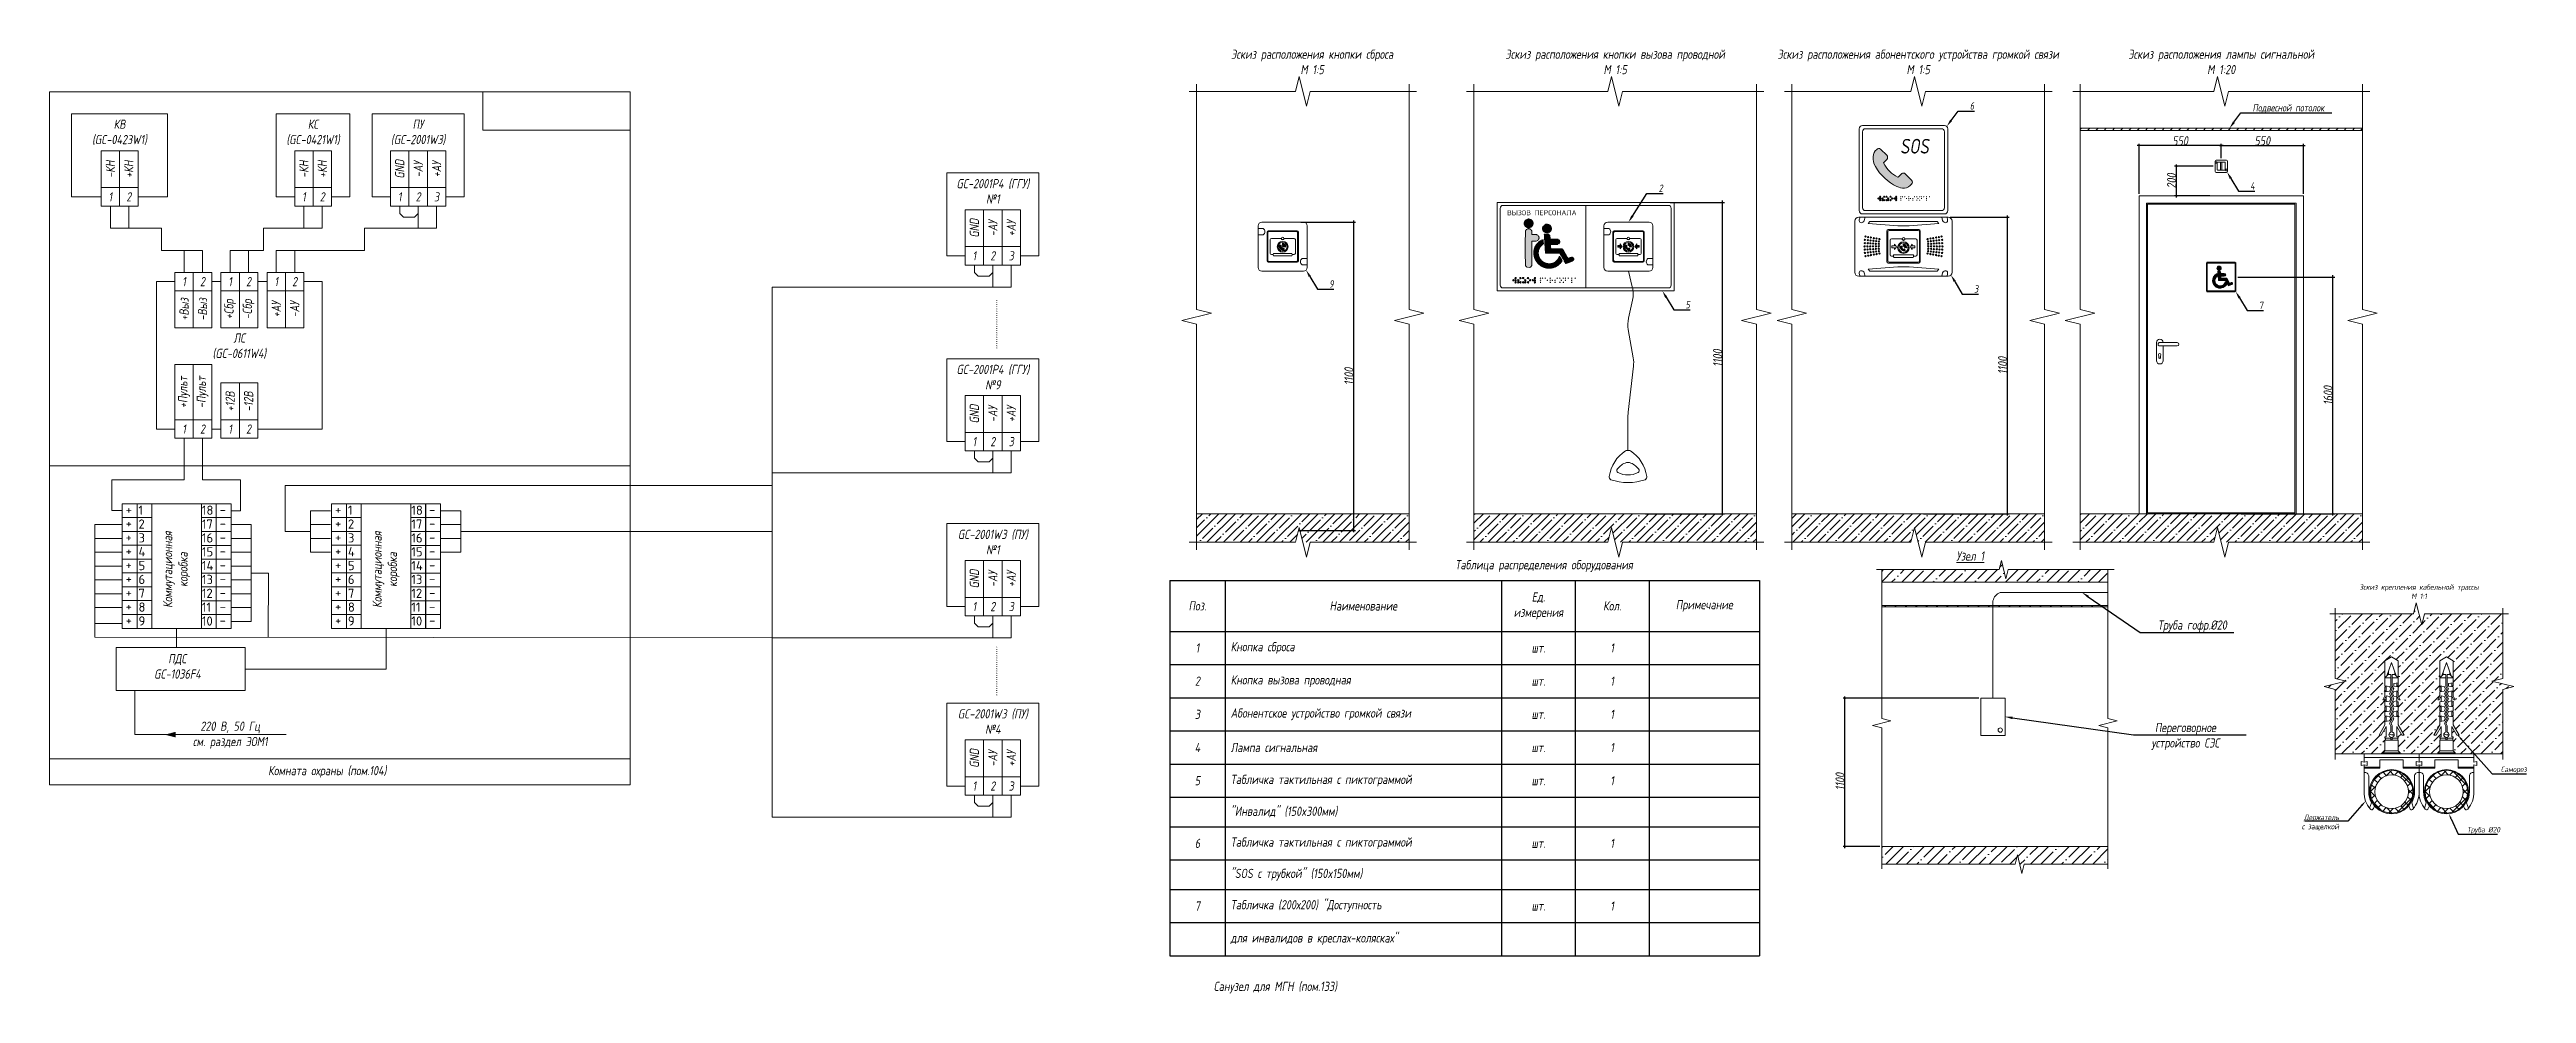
# Model space of a CAD drawing. Extents: x -7222004756 to 0, y 0 to 3849122621.
# Drawn here: x -7220254310 to -7220187116, y 3848929197 to 3848954805 of the extents above; entities that cross this region are included whole.
import ezdxf
from ezdxf import colors
from ezdxf.entities.mleader import LeaderData, LeaderLine
from ezdxf.math import Vec2, Vec3

# ---------------------------------------------------------------- set-up
doc = ezdxf.new("R2010")
doc.units = 0
doc.header["$LTSCALE"] = 100
doc.header["$PDMODE"] = 1
doc.header["$PDSIZE"] = 200
doc.layers.get('Defpoints').update_dxf_attribs({"color": 42})
for name, color, linetype, lineweight in [('_АР ТЕКСТ', 250, 'Continuous', 25), ('АР_Отметки', 250, 'Continuous', 15), ('шлейфы оповещения', 5, 'Continuous', 30)]:
    doc.layers.add(name, color=color, linetype=linetype, lineweight=lineweight)
doc.styles.add('ISOCPEUR', font='isocpeui.ttf', dxfattribs={"height": 250})
doc.styles.add('OlympDesign', font='isocpeur.ttf', dxfattribs={"width": 0.8, "oblique": 10, "height": 250})
doc.styles.add('ГОСТ М100', font='ARIALN.TTF')
doc.dimstyles.new('ISO-25', dxfattribs={"dimtxt": 100, "dimasz": 30, "dimexe": 50, "dimexo": 50, "dimgap": 5, "dimtad": 1, "dimdec": 0, "dimdsep": 46, "dimtxsty": 'ГОСТ М100', "dimblk": 'OBLIQUE', "dimcen": 30, "dimdle": 50, "dimadec": 0, "dimazin": 0, "dimtfac": 1, "dimtdec": 0, "dimtmove": 1, "dimatfit": 3, "dimldrblk": 'OBLIQUE', "dimfxl": 1, "dimarcsym": 0})

msp = doc.modelspace()

# ---------------------------------------------------------------- texts
at = {"layer": 'шлейфы оповещения', "color": 7, "lineweight": 20, "ltscale": 50, "style": 'OlympDesign'}
for s, height, p in [('ВЫЗОВ ПЕРСОНАЛА', 137.18740603, (-7220214772.13592, 3848950308.276582)), ('+', 250, (-7220252245.303043, 3848942204.495807)), ('1', 250, (-7220251897.057191, 3848942183.114331)), ('2', 250, (-7220251897.057191, 3848941807.451129)), ('18', 250, (-7220250178.178317, 3848942181.476836)), ('17', 250, (-7220250178.178317, 3848941805.813634)), ('-', 250, (-7220249695.201626, 3848942202.858311)), ('+', 250, (-7220246563.881732, 3848942204.495807)), ('1', 250, (-7220246215.63588, 3848942183.114331)), ('2', 250, (-7220246215.63588, 3848941807.451129)), ('18', 250, (-7220244496.757007, 3848942181.476836)), ('17', 250, (-7220244496.757007, 3848941805.813634)), ('-', 250, (-7220244013.780315, 3848942202.858311)), ('+', 250, (-7220252246.66439, 3848941830.4701)), ('+', 250, (-7220252246.66439, 3848941454.806898)), ('3', 250, (-7220251897.057191, 3848941431.787928)), ('16', 250, (-7220250178.178317, 3848941430.150432)), ('-', 250, (-7220249695.201626, 3848941827.195109)), ('-', 250, (-7220249695.201626, 3848941451.531908)), ('+', 250, (-7220246565.243079, 3848941830.4701)), ('+', 250, (-7220246565.243079, 3848941454.806898)), ('3', 250, (-7220246215.63588, 3848941431.787928)), ('16', 250, (-7220244496.757007, 3848941430.150432)), ('-', 250, (-7220244013.780315, 3848941827.195109)), ('-', 250, (-7220244013.780315, 3848941451.531908)), ('+', 250, (-7220252246.66439, 3848941079.143696)), ('+', 250, (-7220252246.66439, 3848940703.480494)), ('4', 250, (-7220251897.057191, 3848941056.124725)), ('5', 250, (-7220251897.057191, 3848940680.461524)), ('15', 250, (-7220250178.178317, 3848941054.48723)), ('14', 250, (-7220250178.178317, 3848940678.824028)), ('-', 250, (-7220249695.201626, 3848941075.868706)), ('-', 250, (-7220249695.201626, 3848940700.205504)), ('+', 250, (-7220246565.243079, 3848941079.143696)), ('+', 250, (-7220246565.243079, 3848940703.480494)), ('4', 250, (-7220246215.63588, 3848941056.124725)), ('5', 250, (-7220246215.63588, 3848940680.461524)), ('15', 250, (-7220244496.757007, 3848941054.48723)), ('14', 250, (-7220244496.757007, 3848940678.824028)), ('-', 250, (-7220244013.780315, 3848941075.868706)), ('-', 250, (-7220244013.780315, 3848940700.205504)), ('+', 250, (-7220252246.66439, 3848940327.817293)), ('+', 250, (-7220252246.66439, 3848939952.154091)), ('7', 250, (-7220251897.057191, 3848939929.13512)), ('6', 250, (-7220251897.057191, 3848940304.798322)), ('13', 250, (-7220250178.178317, 3848940303.160826)), ('12', 250, (-7220250178.178317, 3848939927.497624)), ('-', 250, (-7220249695.201626, 3848940324.542302)), ('-', 250, (-7220249695.201626, 3848939948.8791)), ('+', 250, (-7220246565.243079, 3848940327.817293)), ('+', 250, (-7220246565.243079, 3848939952.154091)), ('7', 250, (-7220246215.63588, 3848939929.13512)), ('6', 250, (-7220246215.63588, 3848940304.798322)), ('13', 250, (-7220244496.757007, 3848940303.160826)), ('12', 250, (-7220244496.757007, 3848939927.497624)), ('-', 250, (-7220244013.780315, 3848940324.542302)), ('-', 250, (-7220244013.780315, 3848939948.8791)), ('+', 250, (-7220252246.66439, 3848939576.490889)), ('+', 250, (-7220252245.303043, 3848939200.827687)), ('9', 250, (-7220251897.057191, 3848939177.808716)), ('8', 250, (-7220251897.057191, 3848939553.471918)), ('11', 250, (-7220250178.178317, 3848939551.834423)), ('10', 250, (-7220250178.178317, 3848939176.171221)), ('-', 250, (-7220249695.201626, 3848939573.215898)), ('+', 250, (-7220246565.243079, 3848939576.490889)), ('+', 250, (-7220246563.881732, 3848939200.827687)), ('9', 250, (-7220246215.63588, 3848939177.808716)), ('8', 250, (-7220246215.63588, 3848939553.471918)), ('11', 250, (-7220244496.757007, 3848939551.834423)), ('10', 250, (-7220244496.757007, 3848939176.171221)), ('-', 250, (-7220244013.780315, 3848939573.215898)), ('-', 250, (-7220249695.201626, 3848939197.552696)), ('-', 250, (-7220244013.780315, 3848939197.552696))]:
    msp.add_text(s, height=height, dxfattribs=at).set_placement(p)
at = {"layer": 'шлейфы оповещения', "color": 7, "lineweight": 20, "ltscale": 50, "attachment_point": 5, "style": 'OlympDesign'}
for s, insert, char_height, width in [('Эскиз расположения кнопки сброса \\PМ 1:5', (-7220220057.373981, 3848954469.676705), 250, 5260.39978418), ('Эскиз расположения кнопки вызова проводной \\PМ 1:5', (-7220211836.974215, 3848954469.677037), 250, 7660.39978418), ('Эскиз расположения абонентского устройства громкой связи \\PМ 1:5', (-7220203616.574447, 3848954469.677381), 250, 8460.39978418), ('Эскиз расположения лампы сигнальной\\PМ 1:20', (-7220195396.17468, 3848954469.677381), 250, 7660.39978418), ('КВ\\P(GC-0423W1)', (-7220252410.166742, 3848952558.210683), 250, 2000), ('КС\\P(GC-0421W1)', (-7220247160.166742, 3848952558.210683), 250, 2000), ('ПУ\\P({\\fISOCPEUR|b0|i1|c204|p34;\\Q0;GC-2001W3})', (-7220244310.166742, 3848952558.210683), 250, 2500), ('1', (-7220252660.166742, 3848950808.210683), 250, 500), ('2', (-7220252160.166742, 3848950808.210683), 250, 500), ('1', (-7220247410.166742, 3848950808.210683), 250, 500), ('2', (-7220246910.166742, 3848950808.210683), 250, 500), ('1', (-7220244810.166742, 3848950808.210683), 250, 500), ('2', (-7220244310.166742, 3848950808.210683), 250, 500), ('3', (-7220243810.166742, 3848950808.210683), 250, 500), ('{\\fISOCPEUR|b0|i1|c204|p34;\\Q0;GC-2001P4 (ГГУ) \\P№1}', (-7220228721.364773, 3848950957.87641), 250, 2500), ('1', (-7220229221.364773, 3848949207.87641), 250, 500), ('2', (-7220228721.364773, 3848949207.87641), 250, 500), ('3', (-7220228221.364773, 3848949207.87641), 250, 500), ('1', (-7220250660.166742, 3848948508.210683), 250, 500), ('2', (-7220250160.166742, 3848948508.210683), 250, 500), ('1', (-7220249410.166742, 3848948508.210683), 250, 500), ('2', (-7220248910.166742, 3848948508.210683), 250, 500), ('1', (-7220248160.166742, 3848948508.210683), 250, 500), ('2', (-7220247660.166742, 3848948508.210683), 250, 500), ('ЛС\\P({\\fISOCPEUR|b0|i1|c204|p34;\\Q0;GC-0611W4})', (-7220249160.166742, 3848946758.210683), 250, 4500), ('{\\fISOCPEUR|b0|i1|c204|p34;\\Q0;GC-2001P4 (ГГУ) \\P№9}', (-7220228721.364773, 3848945917.719571), 250, 2500), ('1', (-7220250660.166742, 3848944508.210683), 250, 500), ('2', (-7220250160.166742, 3848944508.210683), 250, 500), ('1', (-7220249410.166742, 3848944508.210683), 250, 500), ('2', (-7220248910.166742, 3848944508.210683), 250, 500), ('1', (-7220229221.364773, 3848944167.719571), 250, 500), ('2', (-7220228721.364773, 3848944167.719571), 250, 500), ('3', (-7220228221.364773, 3848944167.719571), 250, 500), ('{\\fISOCPEUR|b0|i1|c204|p34;\\Q0;GC-2001W3 (ПУ) \\P№1}', (-7220228721.364773, 3848941443.129776), 250, 2500), ('\\pxqc;{\\LУзел 1}', (-7220202203.705359, 3848941064.158593), 250, 9575.49973022), ('Эскиз крепления кабельной трассы\\PМ 1:1', (-7220190029.913545, 3848940097.705517), 150, 4547.99997156), ('1', (-7220229221.364773, 3848939693.129776), 250, 500), ('2', (-7220228721.364773, 3848939693.129776), 250, 500), ('3', (-7220228221.364773, 3848939693.129776), 250, 500), ('ПДС\\P{\\fISOCPEUR|b0|i1|c204|p34;\\Q0;\\C7;GC-1036F4}', (-7220250843.333169, 3848938070.492681), 250, 3500), ('{\\fISOCPEUR|b0|i1|c204|p34;\\Q0;GC-2001W3 (ПУ) \\P№4}', (-7220228721.364773, 3848936573.723297), 250, 2500), ('220 В, 50 Гц\\Pсм. раздел ЭОМ1', (-7220249407.848694, 3848936205.550599), 250, 3100), ('Комната охраны (пом.104)', (-7220246775.40548, 3848935208.210683), 250, 7200), ('1', (-7220229221.364773, 3848934823.723297), 250, 500), ('2', (-7220228721.364773, 3848934823.723297), 250, 500), ('3', (-7220228221.364773, 3848934823.723297), 250, 500), ('Санузел для МГН (пом.133)', (-7220221054.829555, 3848929355.921922), 250, 3950)]:
    msp.add_mtext(s, dxfattribs=dict(at, insert=insert, char_height=char_height, width=width))
at = {"layer": 'шлейфы оповещения', "color": 7, "lineweight": 20, "ltscale": 50, "insert": (-7220203718.797474, 3848952181.896091), "char_height": 400, "attachment_point": 5, "style": 'OlympDesign'}
msp.add_mtext('SOS', dxfattribs=at)
at = {"layer": 'шлейфы оповещения', "color": 7, "lineweight": 20, "ltscale": 50, "char_height": 250, "attachment_point": 5, "rotation": 90, "style": 'OlympDesign'}
for s, insert, width in [('-КН', (-7220252660.166742, 3848951558.210683), 1000), ('+КН', (-7220252160.166742, 3848951558.210683), 1000), ('-КН', (-7220247410.166742, 3848951558.210683), 1000), ('+КН', (-7220246910.166742, 3848951558.210683), 1000), ('GND', (-7220244810.166742, 3848951558.210683), 1000), ('-АУ', (-7220244310.166742, 3848951558.210683), 1000), ('+АУ', (-7220243810.166742, 3848951558.210683), 1000), ('GND', (-7220229221.364773, 3848949957.87641), 1000), ('-АУ', (-7220228721.364773, 3848949957.87641), 1000), ('+АУ', (-7220228221.364773, 3848949957.87641), 1000), ('+Выз', (-7220250660.166742, 3848947758.210683), 1000), ('-Выз', (-7220250160.166742, 3848947758.210683), 1000), ('+Сбр', (-7220249410.166742, 3848947758.210683), 1000), ('-Сбр', (-7220248910.166742, 3848947758.210683), 1000), ('+АУ', (-7220248160.166742, 3848947758.210683), 1000), ('-АУ', (-7220247660.166742, 3848947758.210683), 1000), ('{\\fISOCPEUR|b0|i1|c204|p34;\\Q0;.......................}', (-7220228721.364773, 3848947351.33857), 2500), ('+Пульт', (-7220250660.166742, 3848945508.210683), 1500), ('-Пульт', (-7220250160.166742, 3848945508.210683), 1500), ('+12В', (-7220249410.166742, 3848945258.210683), 1000), ('-12В', (-7220248910.166742, 3848945258.210683), 1000), ('GND', (-7220229221.364773, 3848944917.719571), 1000), ('-АУ', (-7220228721.364773, 3848944917.719571), 1000), ('+АУ', (-7220228221.364773, 3848944917.719571), 1000), ('Коммутационная \\Pкоробка', (-7220250863.304862, 3848940695.964015), 4751.30724487), ('Коммутационная \\Pкоробка', (-7220245181.883551, 3848940695.964015), 4751.30724487), ('GND', (-7220229221.364773, 3848940443.129776), 1000), ('-АУ', (-7220228721.364773, 3848940443.129776), 1000), ('+АУ', (-7220228221.364773, 3848940443.129776), 1000), ('{\\fISOCPEUR|b0|i1|c204|p34;\\Q0;.......................}', (-7220228721.364773, 3848937941.539625), 2500), ('GND', (-7220229221.364773, 3848935573.723297), 1000), ('-АУ', (-7220228721.364773, 3848935573.723297), 1000), ('+АУ', (-7220228221.364773, 3848935573.723297), 1000)]:
    msp.add_mtext(s, dxfattribs=dict(at, insert=insert, width=width))
at = {"layer": 'шлейфы оповещения', "color": 7, "lineweight": 20, "ltscale": 50, "insert": (-7220216177.093326, 3848940951.886008), "char_height": 250, "attachment_point": 1, "style": 'OlympDesign'}
msp.add_mtext_dynamic_manual_height_columns('Таблица распределения оборудования ', width=10162.64790798, gutter_width=1250, heights=[0], dxfattribs=at)

# ---------------------------------------------------------------- blocks, each defined once
blk = doc.blocks.new('*U604')
at = {"ltscale": 100}
blk.add_lwpolyline([(290, 78, 0, 150, 0), (0, 0, 10, 10, 0)], format="xyseb", dxfattribs=at)
blk = doc.blocks.new('*T613')
at = {"layer": 'шлейфы оповещения', "color": 0, "linetype": 'ByBlock', "lineweight": -2, "transparency": 16777216}
for p, q in [((0, 0), (16000, 0)), ((0, 0), (0, -10183)), ((1500, 0), (1500, -10183)), ((9000, 0), (9000, -10183)), ((11000, 0), (11000, -10183)), ((13000, 0), (13000, -10183)), ((16000, 0), (16000, -10183)), ((0, -1383), (16000, -1383)), ((0, -2283), (16000, -2283)), ((0, -3183), (16000, -3183)), ((0, -4083), (16000, -4083)), ((0, -4983), (16000, -4983)), ((0, -5883), (16000, -5883)), ((0, -6683), (16000, -6683)), ((0, -7583), (16000, -7583)), ((0, -8383), (16000, -8383)), ((0, -9283), (16000, -9283)), ((0, -10183), (16000, -10183))]:
    blk.add_line(p, q, dxfattribs=at)
at = {"layer": 'шлейфы оповещения', "color": 0, "lineweight": 20, "transparency": 16777216, "char_height": 250, "style": 'OlympDesign'}
for s, insert, width, attachment_point in [('Поз.', (750, -692), 1200, 5), ('Наименование', (5250, -692), 7200, 5), ('Ед. измерения', (10000, -692), 1700, 5), ('Кол.', (12000, -692), 1700, 5), ('Примечание', (14500, -692), 2700, 5), ('1', (750, -1833), 1200, 5), ('Кнопка сброса', (1650, -1833), 7200, 4), ('шт.', (10000, -1833), 1700, 5), ('1', (12000, -1833), 1700, 5), ('2', (750, -2733), 1200, 5), ('Кнопка вызова проводная', (1650, -2733), 7200, 4), ('шт.', (10000, -2733), 1700, 5), ('1', (12000, -2733), 1700, 5), ('3', (750, -3633), 1200, 5), ('Абонентское устройство громкой связи ', (1650, -3633), 7200, 4), ('шт.', (10000, -3633), 1700, 5), ('1', (12000, -3633), 1700, 5), ('4', (750, -4533), 1200, 5), ('Лампа сигнальная', (1650, -4533), 7200, 4), ('шт.', (10000, -4533), 1700, 5), ('1', (12000, -4533), 1700, 5), ('5', (750, -5433), 1200, 5), ('Табличка тактильная с пиктограммой ', (1650, -5433), 7200, 4), ('1', (12000, -5433), 1700, 5), ('шт.', (10000, -5433), 1700, 5), ('"Инвалид" (150x300мм) ', (1650, -6283), 7200, 4), ('6', (750, -7133), 1200, 5), ('Табличка тактильная с пиктограммой ', (1650, -7133), 7200, 4), ('шт.', (10000, -7133), 1700, 5), ('1', (12000, -7133), 1700, 5), ('"SOS с трубкой" (150x150мм)', (1650, -7983), 7200, 4), ('7', (750, -8833), 1200, 5), ('Табличка (200х200) "Доступность', (1650, -8833), 7200, 4), ('1', (12000, -8833), 1700, 5), ('шт.', (10000, -8833), 1700, 5), ('для инвалидов в креслах-колясках"', (1650, -9733), 7200, 4)]:
    blk.add_mtext(s, dxfattribs=dict(at, insert=insert, width=width, attachment_point=attachment_point))
blk = doc.blocks.new('_Oblique')
at = {"color": 0, "linetype": 'ByBlock', "lineweight": -2}
blk.add_line((-0.5, -0.5), (0.5, 0.5), dxfattribs=at)
blk = doc.blocks.new('*D608')
at = {"layer": 'Defpoints', "color": 0, "ltscale": 50, "transparency": 16777216}
for p in [(-7220197626.374787, 3848952198.991877), (-7220195396.174788, 3848951805.277189), (-7220197626.374787, 3848950839.277189)]:
    blk.add_point(p, dxfattribs=at)
at = {"layer": 'шлейфы оповещения', "color": 0, "lineweight": -2, "ltscale": 50, "transparency": 16777216}
for p, q in [((-7220195346.174788, 3848952198.991877), (-7220197676.374787, 3848952198.991877)), ((-7220197626.374787, 3848950889.277189), (-7220197626.374787, 3848952248.991877)), ((-7220195396.174788, 3848951855.277189), (-7220195396.174788, 3848952248.991877))]:
    blk.add_line(p, q, dxfattribs=at)
at = {"layer": 'шлейфы оповещения', "color": 0, "lineweight": -2, "ltscale": 50, "transparency": 16777216, "xscale": 30, "yscale": 30, "zscale": 30, "rotation": 180}
blk.add_blockref('_Oblique', (-7220197626.374787, 3848952198.991877), dxfattribs=at)
at = {"layer": 'шлейфы оповещения', "color": 0, "lineweight": -2, "ltscale": 50, "transparency": 16777216, "xscale": 30, "yscale": 30, "zscale": 30}
blk.add_blockref('_Oblique', (-7220195396.174788, 3848952198.991877), dxfattribs=at)
at = {"layer": 'шлейфы оповещения', "color": 0, "lineweight": 20, "ltscale": 50, "transparency": 16777216, "insert": (-7220196511.274788, 3848952328.991877), "char_height": 250, "width": 6.17613636, "attachment_point": 5, "style": 'OlympDesign'}
blk.add_mtext('550', dxfattribs=at)
blk = doc.blocks.new('*D609')
at = {"layer": 'Defpoints', "color": 0, "ltscale": 50, "transparency": 16777216}
for p in [(-7220193165.974788, 3848952198.991877), (-7220195396.174788, 3848951805.277189), (-7220193165.974788, 3848950839.277189)]:
    blk.add_point(p, dxfattribs=at)
at = {"layer": 'шлейфы оповещения', "color": 0, "lineweight": -2, "ltscale": 50, "transparency": 16777216}
for p, q in [((-7220195446.174788, 3848952198.991877), (-7220193115.974788, 3848952198.991877)), ((-7220195396.174788, 3848951855.277189), (-7220195396.174788, 3848952248.991877)), ((-7220193165.974788, 3848950889.277189), (-7220193165.974788, 3848952248.991877))]:
    blk.add_line(p, q, dxfattribs=at)
at = {"layer": 'шлейфы оповещения', "color": 0, "lineweight": -2, "ltscale": 50, "transparency": 16777216, "xscale": 30, "yscale": 30, "zscale": 30, "rotation": 180}
blk.add_blockref('_Oblique', (-7220195396.174788, 3848952198.991877), dxfattribs=at)
at = {"layer": 'шлейфы оповещения', "color": 0, "lineweight": -2, "ltscale": 50, "transparency": 16777216, "xscale": 30, "yscale": 30, "zscale": 30}
blk.add_blockref('_Oblique', (-7220193165.974788, 3848952198.991877), dxfattribs=at)
at = {"layer": 'шлейфы оповещения', "color": 0, "lineweight": 20, "ltscale": 50, "transparency": 16777216, "insert": (-7220194281.074787, 3848952328.991877), "char_height": 250, "width": 6.17613636, "attachment_point": 5, "style": 'OlympDesign'}
blk.add_mtext('550', dxfattribs=at)
blk = doc.blocks.new('*D610')
at = {"layer": 'Defpoints', "color": 0, "ltscale": 50, "transparency": 16777216}
for p in [(-7220196609.364528, 3848951639.277191), (-7220195562.174791, 3848951639.277191), (-7220195656.554791, 3848950839.277191)]:
    blk.add_point(p, dxfattribs=at)
at = {"layer": 'шлейфы оповещения', "color": 0, "lineweight": -2, "ltscale": 50, "transparency": 16777216}
for p, q in [((-7220195612.174791, 3848951639.277191), (-7220196659.364528, 3848951639.277191)), ((-7220196609.364528, 3848950789.277191), (-7220196609.364528, 3848951689.277191)), ((-7220195706.554791, 3848950839.277191), (-7220196659.364528, 3848950839.277191))]:
    blk.add_line(p, q, dxfattribs=at)
at = {"layer": 'шлейфы оповещения', "color": 0, "lineweight": -2, "ltscale": 50, "transparency": 16777216, "xscale": 30, "yscale": 30, "zscale": 30}
for p, rotation in [((-7220196609.364528, 3848951639.277191), 90), ((-7220196609.364528, 3848950839.277191), 270)]:
    blk.add_blockref('_Oblique', p, dxfattribs=dict(at, rotation=rotation))
at = {"layer": 'шлейфы оповещения', "color": 0, "lineweight": 20, "ltscale": 50, "transparency": 16777216, "insert": (-7220196739.364525, 3848951239.277192), "char_height": 250, "attachment_point": 5, "rotation": 90, "style": 'OlympDesign'}
blk.add_mtext('200', dxfattribs=at)
blk = doc.blocks.new('*D611')
at = {"layer": 'Defpoints', "color": 0, "ltscale": 50, "transparency": 16777216}
for p in [(-7220194996.374791, 3848948632.877203), (-7220192365.974792, 3848948632.877203), (-7220194901.994736, 3848942209.677188)]:
    blk.add_point(p, dxfattribs=at)
at = {"layer": 'шлейфы оповещения', "color": 0, "lineweight": -2, "ltscale": 50, "transparency": 16777216}
for p, q in [((-7220194946.374791, 3848948632.877203), (-7220192315.974792, 3848948632.877203)), ((-7220192365.974792, 3848942159.677188), (-7220192365.974792, 3848948682.877203)), ((-7220194851.994736, 3848942209.677188), (-7220192315.974792, 3848942209.677188))]:
    blk.add_line(p, q, dxfattribs=at)
at = {"layer": 'шлейфы оповещения', "color": 0, "lineweight": -2, "ltscale": 50, "transparency": 16777216, "xscale": 30, "yscale": 30, "zscale": 30}
for p, rotation in [((-7220192365.974792, 3848948632.877203), 90), ((-7220192365.974792, 3848942209.677188), 270)]:
    blk.add_blockref('_Oblique', p, dxfattribs=dict(at, rotation=rotation))
at = {"layer": 'шлейфы оповещения', "color": 0, "lineweight": 20, "ltscale": 50, "transparency": 16777216, "insert": (-7220192495.974789, 3848945421.277196), "char_height": 250, "attachment_point": 5, "rotation": 90, "style": 'OlympDesign'}
blk.add_mtext('1600', dxfattribs=at)
blk = doc.blocks.new('*D612')
at = {"layer": 'Defpoints', "color": 0, "ltscale": 50, "transparency": 16777216}
for p in [(-7220202801.614208, 3848950255.745603), (-7220201195.394342, 3848950255.745603), (-7220203522.394504, 3848942209.677188)]:
    blk.add_point(p, dxfattribs=at)
at = {"layer": 'шлейфы оповещения', "color": 0, "lineweight": -2, "ltscale": 50, "transparency": 16777216}
for p, q in [((-7220202751.614208, 3848950255.745603), (-7220201145.394342, 3848950255.745603)), ((-7220201195.394342, 3848942159.677188), (-7220201195.394342, 3848950305.745603)), ((-7220203472.394504, 3848942209.677188), (-7220201145.394342, 3848942209.677188))]:
    blk.add_line(p, q, dxfattribs=at)
at = {"layer": 'шлейфы оповещения', "color": 0, "lineweight": -2, "ltscale": 50, "transparency": 16777216, "xscale": 30, "yscale": 30, "zscale": 30}
for p, rotation in [((-7220201195.394342, 3848950255.745603), 90), ((-7220201195.394342, 3848942209.677188), 270)]:
    blk.add_blockref('_Oblique', p, dxfattribs=dict(at, rotation=rotation))
at = {"layer": 'шлейфы оповещения', "color": 0, "lineweight": 20, "ltscale": 50, "transparency": 16777216, "insert": (-7220201325.39434, 3848946232.711397), "char_height": 250, "attachment_point": 5, "rotation": 90, "style": 'OlympDesign'}
blk.add_mtext('1100', dxfattribs=at)
blk = doc.blocks.new('*D605')
at = {"layer": 'Defpoints', "color": 0, "ltscale": 50, "transparency": 16777216}
for p in [(-7220210396.974329, 3848950655.745603), (-7220208925.712831, 3848950655.745603), (-7220211062.794271, 3848942209.677188)]:
    blk.add_point(p, dxfattribs=at)
at = {"layer": 'шлейфы оповещения', "color": 0, "lineweight": -2, "ltscale": 50, "transparency": 16777216}
for p, q in [((-7220210346.974329, 3848950655.745603), (-7220208875.712831, 3848950655.745603)), ((-7220208925.712831, 3848942159.677188), (-7220208925.712831, 3848950705.745603)), ((-7220211012.794271, 3848942209.677188), (-7220208875.712831, 3848942209.677188))]:
    blk.add_line(p, q, dxfattribs=at)
at = {"layer": 'шлейфы оповещения', "color": 0, "lineweight": -2, "ltscale": 50, "transparency": 16777216, "xscale": 30, "yscale": 30, "zscale": 30}
for p, rotation in [((-7220208925.712831, 3848950655.745603), 90), ((-7220208925.712831, 3848942209.677188), 270)]:
    blk.add_blockref('_Oblique', p, dxfattribs=dict(at, rotation=rotation))
at = {"layer": 'шлейфы оповещения', "color": 0, "lineweight": 20, "ltscale": 50, "transparency": 16777216, "insert": (-7220209055.712829, 3848946432.711397), "char_height": 250, "attachment_point": 5, "rotation": 90, "style": 'OlympDesign'}
blk.add_mtext('1100', dxfattribs=at)
blk = doc.blocks.new('*D606')
at = {"layer": 'Defpoints', "color": 0, "ltscale": 50, "transparency": 16777216}
for p in [(-7220220411.238416, 3848950119.744226), (-7220218928.489097, 3848950119.744226), (-7220220469.686335, 3848941757.02861)]:
    blk.add_point(p, dxfattribs=at)
at = {"layer": 'шлейфы оповещения', "color": 0, "lineweight": -2, "ltscale": 50, "transparency": 16777216}
for p, q in [((-7220220361.238416, 3848950119.744226), (-7220218878.489097, 3848950119.744226)), ((-7220218928.489097, 3848941707.02861), (-7220218928.489097, 3848950169.744226)), ((-7220220419.686335, 3848941757.02861), (-7220218878.489097, 3848941757.02861))]:
    blk.add_line(p, q, dxfattribs=at)
at = {"layer": 'шлейфы оповещения', "color": 0, "lineweight": -2, "ltscale": 50, "transparency": 16777216, "xscale": 30, "yscale": 30, "zscale": 30}
for p, rotation in [((-7220218928.489097, 3848950119.744226), 90), ((-7220218928.489097, 3848941757.02861), 270)]:
    blk.add_blockref('_Oblique', p, dxfattribs=dict(at, rotation=rotation))
at = {"layer": 'шлейфы оповещения', "color": 0, "lineweight": 20, "ltscale": 50, "transparency": 16777216, "insert": (-7220219058.489094, 3848945938.386419), "char_height": 250, "attachment_point": 5, "rotation": 90, "style": 'OlympDesign'}
blk.add_mtext('1100', dxfattribs=at)
blk = doc.blocks.new('*D995')
at = {"layer": 'Defpoints', "color": 0, "ltscale": 50, "transparency": 16777216}
for p in [(-7220205606.278217, 3848937206.655053), (-7220201918.106894, 3848937206.655053), (-7220204605.458006, 3848933188.384889)]:
    blk.add_point(p, dxfattribs=at)
at = {"layer": 'шлейфы оповещения', "color": 0, "lineweight": -2, "ltscale": 50, "transparency": 16777216}
for p, q in [((-7220201968.106894, 3848937206.655053), (-7220205656.278217, 3848937206.655053)), ((-7220205606.278217, 3848933138.384889), (-7220205606.278217, 3848937256.655053)), ((-7220204655.458006, 3848933188.384889), (-7220205656.278217, 3848933188.384889))]:
    blk.add_line(p, q, dxfattribs=at)
at = {"layer": 'шлейфы оповещения', "color": 0, "lineweight": -2, "ltscale": 50, "transparency": 16777216, "xscale": 30, "yscale": 30, "zscale": 30}
for p, rotation in [((-7220205606.278217, 3848937206.655053), 90), ((-7220205606.278217, 3848933188.384889), 270)]:
    blk.add_blockref('_Oblique', p, dxfattribs=dict(at, rotation=rotation))
at = {"layer": 'шлейфы оповещения', "color": 0, "lineweight": 20, "ltscale": 50, "transparency": 16777216, "insert": (-7220205736.278214, 3848934944.806661), "char_height": 250, "attachment_point": 5, "rotation": 90, "style": 'OlympDesign'}
blk.add_mtext('1100', dxfattribs=at)
blk = doc.blocks.new('_DotSmall')
at = {"color": 0, "linetype": 'ByBlock', "const_width": 0.5}
blk.add_lwpolyline([(-0.0625, 0, 1), (0.0625, 0, 1)], format="xyb", close=True, dxfattribs=at)

# ---------------------------------------------------------------- dimensions: what is measured, and where the dimension line sits
at = {"layer": 'шлейфы оповещения', "color": 7, "lineweight": 20, "ltscale": 50}
dim = msp.add_linear_dim(base=(-7220197626.374787, 3848952198.991877), p1=(-7220195396.174788, 3848951805.277189), p2=(-7220197626.374787, 3848950839.277189), text='550', dimstyle='ISO-25', override={"dimtxsty": 'OlympDesign'}, dxfattribs=at)
dim.commit()
dim.dimension.update_dxf_attribs({"geometry": '*D608', "text_midpoint": (-7220196511.274788, 3848952198.991877), "dimtype": 160})
for base, p1, p2, angle, text, picture, middle in [((-7220193165.974788, 3848952198.991877), (-7220195396.174788, 3848951805.277189), (-7220193165.974788, 3848950839.277189), 180, '550', '*D609', (-7220194281.074787, 3848952198.991877)), ((-7220205606.278217, 3848937206.655053), (-7220204605.458002, 3848933188.384887), (-7220201918.10689, 3848937206.655051), 90, '1100', '*D995', (-7220205606.278214, 3848934944.806661))]:
    dim = msp.add_linear_dim(base=base, p1=p1, p2=p2, angle=angle, text=text, dimstyle='ISO-25', override={"dimtxsty": 'OlympDesign'}, dxfattribs=at)
    dim.commit()
    dim.dimension.update_dxf_attribs({"geometry": picture, "text_midpoint": middle, "dimtype": 160})
for base, p1, p2, text, picture, middle in [((-7220196609.364528, 3848951639.277191), (-7220195656.554788, 3848950839.277189), (-7220195562.174788, 3848951639.277189), '200', '*D610', (-7220196739.364525, 3848951239.277192)), ((-7220218928.489097, 3848950119.744226), (-7220220469.686331, 3848941757.028608), (-7220220411.238412, 3848950119.744224), '1100', '*D606', (-7220219058.489094, 3848945938.386419)), ((-7220208925.712831, 3848950655.745603), (-7220211062.794267, 3848942209.677186), (-7220210396.974325, 3848950655.745601), '1100', '*D605', (-7220209055.712829, 3848946432.711397)), ((-7220201195.394342, 3848950255.745603), (-7220203522.3945, 3848942209.677186), (-7220202801.614204, 3848950255.745601), '1100', '*D612', (-7220201325.39434, 3848946232.711397)), ((-7220192365.974792, 3848948632.877203), (-7220194901.994732, 3848942209.677186), (-7220194996.374787, 3848948632.877201), '1600', '*D611', (-7220192495.974789, 3848945421.277196))]:
    dim = msp.add_linear_dim(base=base, p1=p1, p2=p2, angle=90, text=text, dimstyle='ISO-25', override={"dimtxsty": 'OlympDesign'}, dxfattribs=at)
    dim.commit()
    dim.dimension.update_dxf_attribs({"geometry": picture, "text_midpoint": middle})

# ---------------------------------------------------------------- hatches: boundary and pattern name
at = {"layer": 'шлейфы оповещения', "lineweight": 20, "ltscale": 50}
h = msp.add_hatch(color=7, dxfattribs=at)
h.dxf.hatch_style = 1
h.paths.add_polyline_path([(-7220204468.124063, 3848951825.299011), (-7220204557.426693, 3848951735.479507, 0.3165716435), (-7220204558.224664, 3848951730.74628, 0.1724214293), (-7220204167.65324, 3848951341.320094, 0.3207707065), (-7220204162.983753, 3848951342.368524), (-7220204062.715405, 3848951437.983417, -0.3526246337), (-7220203967.735506, 3848951433.620687), (-7220203794.631121, 3848951259.781013, -0.3783334448), (-7220203795.665434, 3848951155.01266, -0.2090801382), (-7220203988.022881, 3848951043.438554, -0.0974384365), (-7220204193.913838, 3848951090.433954, -0.141469969), (-7220204779.224409, 3848951627.827856, -0.1536250853), (-7220204842.462204, 3848951897.456368, -0.2090801382), (-7220204743.186442, 3848952096.440015, -0.3783334448), (-7220204638.68977, 3848952104.050723), (-7220204468.829967, 3848951935.625812, -0.412950617)])
h = msp.add_hatch(dxfattribs=at)
h.set_pattern_fill('ANSI31', scale=50)
h.set_pattern_definition([(45, (-7220185943.98, 3848974893.84), (-112.2532, 112.2532), [])])
h.paths.add_polyline_path([(-7220199226.374948, 3848952669.677148), (-7220199226.374944, 3848952609.677148), (-7220191565.974788, 3848952609.677195), (-7220191565.974788, 3848952669.677195)])
h = msp.add_hatch(color=7, dxfattribs=at)
edge = h.paths.add_edge_path(flags=0)
edge.add_arc((-7220204696.468077, 3848950765.009214), 16.042665, 0, 360)
h = msp.add_hatch(color=7, dxfattribs=at)
edge = h.paths.add_edge_path(flags=0)
edge.add_arc((-7220204649.798508, 3848950811.678784), 16.042665, 0, 360)
h = msp.add_hatch(color=7, dxfattribs=at)
edge = h.paths.add_edge_path(flags=0)
edge.add_arc((-7220204649.798508, 3848950765.009214), 16.042665, 0, 360)
h = msp.add_hatch(color=7, dxfattribs=at)
edge = h.paths.add_edge_path(flags=0)
edge.add_arc((-7220204587.572414, 3848950765.009214), 16.042665, 0, 360)
h = msp.add_hatch(color=7, dxfattribs=at)
edge = h.paths.add_edge_path(flags=0)
edge.add_arc((-7220204540.902845, 3848950811.678784), 16.042665, 0, 360)
h = msp.add_hatch(color=7, dxfattribs=at)
edge = h.paths.add_edge_path(flags=0)
edge.add_arc((-7220204478.676753, 3848950811.678784), 16.042665, 0, 360)
h = msp.add_hatch(color=7, dxfattribs=at)
edge = h.paths.add_edge_path(flags=0)
edge.add_arc((-7220204432.007183, 3848950765.009214), 16.042665, 0, 360)
h = msp.add_hatch(color=7, dxfattribs=at)
edge = h.paths.add_edge_path(flags=0)
edge.add_arc((-7220204369.781091, 3848950811.678784), 16.042665, 0, 360)
h = msp.add_hatch(color=7, dxfattribs=at)
edge = h.paths.add_edge_path(flags=0)
edge.add_arc((-7220204323.111521, 3848950765.009214), 16.042665, 0, 360)
h = msp.add_hatch(color=7, dxfattribs=at)
edge = h.paths.add_edge_path(flags=0)
edge.add_arc((-7220204260.885428, 3848950765.009214), 16.042665, 0, 360)
h = msp.add_hatch(color=7, dxfattribs=at)
edge = h.paths.add_edge_path(flags=0)
edge.add_arc((-7220204214.215858, 3848950811.678784), 16.042665, 0, 360)
h = msp.add_hatch(color=7, dxfattribs=at)
edge = h.paths.add_edge_path(flags=0)
edge.add_arc((-7220204214.215858, 3848950765.009214), 16.042665, 0, 360)
h = msp.add_hatch(color=7, dxfattribs=at)
edge = h.paths.add_edge_path(flags=0)
edge.add_arc((-7220204089.763673, 3848950811.678784), 16.042665, 0, 360)
h = msp.add_hatch(color=7, dxfattribs=at)
edge = h.paths.add_edge_path(flags=0)
edge.add_arc((-7220204089.763673, 3848950765.009214), 16.042665, 0, 360)
h = msp.add_hatch(color=7, dxfattribs=at)
edge = h.paths.add_edge_path(flags=0)
edge.add_arc((-7220204043.094104, 3848950811.678784), 16.042665, 0, 360)
h = msp.add_hatch(color=7, dxfattribs=at)
edge = h.paths.add_edge_path(flags=0)
edge.add_arc((-7220203980.868011, 3848950811.678784), 16.042665, 0, 360)
h = msp.add_hatch(color=7, dxfattribs=at)
edge = h.paths.add_edge_path(flags=0)
edge.add_arc((-7220203934.198442, 3848950765.009214), 16.042665, 0, 360)
h = msp.add_hatch(color=7, dxfattribs=at)
edge = h.paths.add_edge_path(flags=0)
edge.add_arc((-7220203871.972349, 3848950811.678784), 16.042665, 0, 360)
h = msp.add_hatch(color=7, dxfattribs=at)
edge = h.paths.add_edge_path(flags=0)
edge.add_arc((-7220203871.972349, 3848950765.009214), 16.042665, 0, 360)
h = msp.add_hatch(color=7, dxfattribs=at)
edge = h.paths.add_edge_path(flags=0)
edge.add_arc((-7220203825.302779, 3848950765.009214), 16.042665, 0, 360)
h = msp.add_hatch(color=7, dxfattribs=at)
edge = h.paths.add_edge_path(flags=0)
edge.add_arc((-7220203763.076687, 3848950765.009214), 16.042665, 0, 360)
h = msp.add_hatch(color=7, dxfattribs=at)
edge = h.paths.add_edge_path(flags=0)
edge.add_arc((-7220203716.407117, 3848950811.678784), 16.042665, 0, 360)
h = msp.add_hatch(color=7, dxfattribs=at)
edge = h.paths.add_edge_path(flags=0)
edge.add_arc((-7220203654.181025, 3848950811.678784), 16.042665, 0, 360)
h = msp.add_hatch(color=7, dxfattribs=at)
edge = h.paths.add_edge_path(flags=0)
edge.add_arc((-7220203623.067978, 3848950765.009214), 16.042665, 0, 360)
h = msp.add_hatch(color=7, dxfattribs=at)
edge = h.paths.add_edge_path(flags=0)
edge.add_arc((-7220203576.398408, 3848950811.678784), 16.042665, 0, 360)
h = msp.add_hatch(color=7, dxfattribs=at)
edge = h.paths.add_edge_path(flags=0)
edge.add_arc((-7220203529.728839, 3848950811.678784), 16.042665, 0, 360)
h = msp.add_hatch(color=7, dxfattribs=at)
edge = h.paths.add_edge_path(flags=0)
edge.add_arc((-7220203529.728839, 3848950765.009214), 16.042665, 0, 360)
h = msp.add_hatch(color=7, dxfattribs=at)
edge = h.paths.add_edge_path(flags=0)
edge.add_arc((-7220203467.502747, 3848950811.678784), 16.042665, 0, 360)
h = msp.add_hatch(color=7, dxfattribs=at)
edge = h.paths.add_edge_path(flags=0)
edge.add_arc((-7220203389.72013, 3848950811.678784), 16.042665, 0, 360)
h = msp.add_hatch(color=7, dxfattribs=at)
edge = h.paths.add_edge_path(flags=0)
edge.add_arc((-7220203389.72013, 3848950765.009214), 16.042665, 0, 360)
h = msp.add_hatch(color=7, dxfattribs=at)
edge = h.paths.add_edge_path(flags=0)
edge.add_arc((-7220203311.937514, 3848950811.678784), 16.042665, 0, 360)
h = msp.add_hatch(color=7, dxfattribs=at)
edge = h.paths.add_edge_path(flags=0)
edge.add_arc((-7220214187.109023, 3848950032.023082), 175.952971, 85.7829766185, 88.2699741908, ccw=False)
edge.add_arc((-7220214189.543262, 3848949999.007199), 209.05847, 83.5975958377, 85.783019809, ccw=False)
edge.add_arc((-7220214187.086566, 3848950020.903398), 187.024885, 81.3912309661, 83.5975086866, ccw=False)
edge.add_arc((-7220214165.669948, 3848950162.367396), 43.948911, 74.9227208424, 81.3913004116, ccw=False)
edge.add_arc((-7220214168.560518, 3848950151.63723), 55.0616, 69.8412751692, 74.9228071142, ccw=False)
edge.add_arc((-7220214221.730696, 3848950006.804206), 209.345989, 67.9591553241, 69.8411647846, ccw=False)
edge.add_arc((-7220214230.028436, 3848949986.308851), 231.457345, 66.0982113864, 67.959137406, ccw=False)
edge.add_arc((-7220214210.270671, 3848950030.890839), 182.693395, 63.8761449245, 66.0982348042, ccw=False)
edge.add_arc((-7220214200.651085, 3848950050.506233), 160.846194, 60.4475840235, 63.8761368619, ccw=False)
edge.add_arc((-7220214151.483563, 3848950137.224464), 61.159201, 53.3904569779, 60.4475241159, ccw=False)
edge.add_arc((-7220214158.030707, 3848950128.41187), 72.137676, 47.0299313877, 53.3904212453, ccw=False)
edge.add_arc((-7220214302.041292, 3848949973.818225), 283.415321, 44.7300680909, 47.0298434859, ccw=False)
edge.add_arc((-7220214220.410437, 3848950054.683698), 168.511791, 41.8158905893, 44.7300260565, ccw=False)
edge.add_arc((-7220214251.101961, 3848950027.226825), 209.692485, 39.3424463342, 41.8159236862, ccw=False)
edge.add_arc((-7220214234.821047, 3848950040.573022), 188.640426, 36.8308657754, 39.3423830252, ccw=False)
edge.add_arc((-7220214124.364734, 3848950123.297639), 50.640574, 30.1505607632, 36.8309602945, ccw=False)
edge.add_arc((-7220214145.284801, 3848950111.146121), 74.833726, 25.9928829901, 30.1504961559, ccw=False)
edge.add_arc((-7220214223.630589, 3848950072.94609), 161.996245, 23.6592822077, 25.9929732382, ccw=False)
edge.add_arc((-7220214225.909506, 3848950071.947688), 164.484271, 21.3329109765, 23.6592689052, ccw=False)
edge.add_arc((-7220214154.104283, 3848950099.990984), 87.3972, 17.5984214474, 21.3328589907, ccw=False)
edge.add_arc((-7220214166.308301, 3848950096.120149), 100.20038, 14.3038376693, 17.5983472288, ccw=False)
edge.add_arc((-7220214266.313939, 3848950070.621268), 203.405615, 12.3642497225, 14.3040093136, ccw=False)
edge.add_arc((-7220214266.452831, 3848950070.591612), 203.547637, 10.4245018632, 12.3640322876, ccw=False)
edge.add_arc((-7220214165.548612, 3848950089.155663), 100.949948, 7.1469185999, 10.424472095, ccw=False)
edge.add_arc((-7220214162.966193, 3848950089.47916), 98.347347, 3.5047672093, 7.1470970007, ccw=False)
edge.add_arc((-7220214178.262838, 3848950088.542528), 113.672641, 0.237180467, 3.5046519608, ccw=False)
edge.add_arc((-7220214179.530259, 3848950088.536834), 114.940074, -3.0128823967, 0.2374038385, ccw=False)
edge.add_arc((-7220214168.994239, 3848950087.982607), 104.389487, 353.4933168724, 356.9869428726, ccw=False)
edge.add_arc((-7220214207.227302, 3848950092.342766), 142.870367, 351.2271847934, 353.4935027736, ccw=False)
edge.add_arc((-7220214272.764833, 3848950102.456914), 209.183744, 349.5240911854, 351.2271195892, ccw=False)
edge.add_arc((-7220214258.452601, 3848950099.810322), 194.628867, 347.8009541247, 349.524149516, ccw=False)
edge.add_arc((-7220214131.425421, 3848950072.34811), 64.667036, 343.8826873381, 347.8011076197, ccw=False)
edge.add_arc((-7220214121.255145, 3848950069.409484), 54.080723, 339.1715979972, 343.8824809573, ccw=False)
edge.add_arc((-7220214228.828663, 3848950110.334321), 169.175918, 337.157901532, 339.1714525971, ccw=False)
edge.add_arc((-7220214241.566304, 3848950115.698776), 182.997093, 335.1698393464, 337.1581821901, ccw=False)
edge.add_arc((-7220214192.33444, 3848950092.919369), 128.750639, 332.5818662228, 335.169692005, ccw=False)
edge.add_arc((-7220214158.967648, 3848950075.610313), 91.161461, 328.7300933269, 332.5818404849, ccw=False)
edge.add_arc((-7220214240.998127, 3848950125.426515), 187.13361, 326.4809932954, 328.7301242097, ccw=False)
edge.add_arc((-7220214241.592713, 3848950125.82063), 187.846954, 324.2336236271, 326.480921253, ccw=False)
edge.add_arc((-7220214166.032779, 3848950071.392802), 94.725034, 320.4825236876, 324.2334580151, ccw=False)
edge.add_arc((-7220214160.265893, 3848950066.635972), 87.249447, 316.4749883359, 320.4825341949, ccw=False)
edge.add_arc((-7220214209.594494, 3848950113.487144), 155.281374, 313.8724991845, 316.4752199591, ccw=False)
edge.add_arc((-7220214206.665359, 3848950110.441093), 151.055471, 311.2544711184, 313.8723160168, ccw=False)
edge.add_arc((-7220214150.569922, 3848950046.486528), 65.985591, 306.3928784032, 311.2544980881, ccw=False)
edge.add_arc((-7220214173.708999, 3848950077.879893), 104.985081, 303.395525654, 306.3928407556, ccw=False)
edge.add_arc((-7220214231.362022, 3848950165.329701), 209.729246, 301.6096057031, 303.3955935878, ccw=False)
edge.add_arc((-7220214231.029187, 3848950164.78999), 209.095159, 299.8223136749, 301.6094474056, ccw=False)
edge.add_arc((-7220214177.669647, 3848950071.702515), 101.798754, 296.7605331137, 299.8224665609, ccw=False)
edge.add_arc((-7220214161.951446, 3848950040.53255), 66.889893, 291.9969156808, 296.7604882397, ccw=False)
edge.add_arc((-7220214196.884147, 3848950127.007527), 160.154116, 289.5158618069, 291.9969013181, ccw=False)
edge.add_arc((-7220214198.843573, 3848950132.534914), 166.01853, 287.0530409097, 289.5159770609, ccw=False)
edge.add_arc((-7220214178.503424, 3848950066.224836), 96.658973, 283.3600850548, 287.0530513449, ccw=False)
edge.add_arc((-7220214182.205689, 3848950081.812348), 112.680125, 279.7068909528, 283.3602187472, ccw=False)
edge.add_arc((-7220214182.656483, 3848950084.447726), 115.353781, 276.1172571336, 279.7068879289, ccw=False)
edge.add_arc((-7220214183.473846, 3848950092.074596), 123.024324, 272.6453812073, 276.1172398389, ccw=False)
edge.add_arc((-7220214184.834476, 3848950121.520424), 152.50157, 269.6900485015, 272.6454301658, ccw=False)
edge.add_arc((-7220214184.855023, 3848950117.708162), 148.689253, 266.7834458119, 269.6900194558, ccw=False)
edge.add_arc((-7220214185.962427, 3848950097.998991), 128.948995, 263.5491002397, 266.7833468672, ccw=False)
edge.add_arc((-7220214187.599811, 3848950083.51942), 114.377139, 260.1240905738, 263.5492064339, ccw=False)
edge.add_arc((-7220214193.798326, 3848950047.914804), 78.236992, 255.5712361435, 260.124047341, ccw=False)
edge.add_arc((-7220214182.454626, 3848950092.005723), 123.763783, 253.083326386, 255.5714697389, ccw=False)
edge.add_arc((-7220214159.480401, 3848950167.544204), 202.718687, 251.3640631383, 253.0833626363, ccw=False)
edge.add_arc((-7220214162.47613, 3848950158.661078), 193.344024, 249.6296448537, 251.3640695788, ccw=False)
edge.add_arc((-7220214203.673954, 3848950047.708405), 74.989656, 246.1118947396, 249.6298084663, ccw=False)
edge.add_arc((-7220214204.786813, 3848950045.195609), 72.241457, 242.5116988739, 246.1118694991, ccw=False)
edge.add_arc((-7220214159.900072, 3848950131.464084), 169.488921, 240.6079675412, 242.5115187454, ccw=False)
edge.add_arc((-7220214157.34022, 3848950136.00984), 174.705887, 238.7158506518, 240.6081726534, ccw=False)
edge.add_arc((-7220214196.659781, 3848950071.29983), 98.986582, 235.8201636514, 238.7157382683, ccw=False)
edge.add_arc((-7220214219.123631, 3848950038.219893), 59.000249, 230.5526679397, 235.8199726534, ccw=False)
edge.add_arc((-7220214141.921434, 3848950132.049255), 180.50798, 228.264123831, 230.5526703784, ccw=False)
edge.add_arc((-7220214132.356178, 3848950142.771512), 194.876727, 226.0051337388, 228.264118574, ccw=False)
edge.add_arc((-7220214173.459422, 3848950100.199412), 135.700209, 223.0419522301, 226.0048956765, ccw=False)
edge.add_arc((-7220214179.17452, 3848950094.862954), 127.880993, 219.3054805339, 223.0422092995, ccw=False)
edge.add_arc((-7220214201.84243, 3848950076.305838), 98.585931, 214.763883541, 219.3054691859, ccw=False)
edge.add_arc((-7220214201.391461, 3848950076.619051), 99.134998, 210.2361398607, 214.7639799014, ccw=False)
edge.add_arc((-7220214173.886044, 3848950092.650856), 130.971561, 206.5615166037, 210.236152981, ccw=False)
edge.add_arc((-7220214148.601818, 3848950105.290832), 159.239229, 204.0311485073, 206.5614564991, ccw=False)
edge.add_arc((-7220214095.760823, 3848950128.851241), 217.094771, 202.0253053495, 204.0310647877, ccw=False)
edge.add_arc((-7220214112.542739, 3848950122.063017), 198.991934, 199.993846248, 202.0255013693, ccw=False)
edge.add_arc((-7220214243.549894, 3848950074.396144), 59.582446, 195.0059120784, 199.9937533584, ccw=False)
edge.add_arc((-7220214243.292523, 3848950074.465307), 59.848948, 189.1929422954, 195.006071033, ccw=False)
edge.add_arc((-7220214216.222351, 3848950078.846066), 87.271297, 184.8111168228, 189.1927932764, ccw=False)
edge.add_arc((-7220214173.871663, 3848950082.410865), 129.771751, 181.2839130557, 184.8112210706, ccw=False)
edge.add_arc((-7220213966.576836, 3848950087.055945), 337.118616, 179.5543830008, 181.2837659852, ccw=False)
edge.add_arc((-7220213910.621685, 3848950086.621427), 393.075453, 177.9000380762, 179.5544822659, ccw=False)
edge.add_arc((-7220214213.88665, 3848950097.741559), 89.60668, 172.9409027584, 177.9001096379, ccw=False)
edge.add_arc((-7220214239.720478, 3848950100.940468), 63.575551, 166.8051812461, 172.940780528, ccw=False)
edge.add_arc((-7220214187.111027, 3848950088.606492), 117.611477, 162.9339384257, 166.8053897367, ccw=False)
edge.add_arc((-7220214215.395468, 3848950097.289329), 88.024296, 158.9088201198, 162.9337785474, ccw=False)
edge.add_arc((-7220214127.546558, 3848950063.407444), 182.180619, 156.5730288385, 158.9090114623, ccw=False)
edge.add_arc((-7220214126.588844, 3848950062.991633), 183.224704, 154.2395563323, 156.572789044, ccw=False)
edge.add_arc((-7220214207.578882, 3848950102.075045), 93.297515, 150.3735162513, 154.2396978526, ccw=False)
edge.add_arc((-7220214224.981965, 3848950111.971896), 73.277152, 145.3374890806, 150.3734358023, ccw=False)
edge.add_arc((-7220214146.655737, 3848950057.812243), 168.504596, 142.6349167404, 145.3375479669, ccw=False)
edge.add_arc((-7220214142.750149, 3848950054.830755), 173.418137, 139.9487627277, 142.6351242019, ccw=False)
edge.add_arc((-7220214200.480687, 3848950103.36023), 97.999803, 135.8299906792, 139.9486554158, ccw=False)
edge.add_arc((-7220214182.154076, 3848950085.557183), 123.550012, 132.6342887811, 135.8300402213, ccw=False)
edge.add_arc((-7220214139.265329, 3848950038.972126), 186.87151, 130.2905395706, 132.6343136082, ccw=False)
edge.add_arc((-7220214146.89092, 3848950047.967093), 175.079179, 127.9186146448, 130.2905752223, ccw=False)
edge.add_arc((-7220214216.47931, 3848950137.297462), 61.842882, 122.7631141121, 127.9186352857, ccw=False)
edge.add_arc((-7220214201.43499, 3848950113.919732), 89.64306, 119.3912208563, 122.762948791, ccw=False)
edge.add_arc((-7220214158.784235, 3848950038.200941), 176.547733, 117.3609076835, 119.3914169791, ccw=False)
edge.add_arc((-7220214159.243026, 3848950039.085344), 175.551411, 115.3277806049, 117.3605815517, ccw=False)
edge.add_arc((-7220214198.164179, 3848950121.321151), 84.570182, 111.8176293298, 115.3279817916, ccw=False)
edge.add_arc((-7220214186.40579, 3848950091.949635), 116.207907, 109.3238190438, 111.8176912978, ccw=False)
edge.add_arc((-7220214157.3054, 3848950008.961082), 204.150687, 107.6882573059, 109.3236802767, ccw=False)
edge.add_arc((-7220214159.242243, 3848950015.034945), 197.775487, 106.0428066111, 107.6883131225, ccw=False)
edge.add_arc((-7220214190.829523, 3848950124.88312), 83.475978, 102.9080149816, 106.0428153404, ccw=False)
edge.add_arc((-7220214198.376292, 3848950157.812802), 49.692585, 96.7609460141, 102.9079962256, ccw=False)
edge.add_arc((-7220214191.088645, 3848950096.341724), 111.594145, 93.4035044583, 96.761026102, ccw=False)
edge.add_arc((-7220214189.094796, 3848950062.816644), 145.178464, 90.4295755819, 93.4035179726, ccw=False)
edge.add_arc((-7220214188.515031, 3848949985.468481), 222.5288, 88.2700047544, 90.4295333603, ccw=False)
h = msp.add_hatch(color=7, dxfattribs=at)
edge = h.paths.add_edge_path(flags=0)
edge.add_arc((-7220204649.798508, 3848950718.339644), 16.042665, 0, 360)
h = msp.add_hatch(color=7, dxfattribs=at)
edge = h.paths.add_edge_path(flags=0)
edge.add_arc((-7220204587.572414, 3848950718.339644), 16.042665, 0, 360)
h = msp.add_hatch(color=7, dxfattribs=at)
edge = h.paths.add_edge_path(flags=0)
edge.add_arc((-7220204540.902845, 3848950718.339644), 16.042665, 0, 360)
h = msp.add_hatch(color=7, dxfattribs=at)
edge = h.paths.add_edge_path(flags=0)
edge.add_arc((-7220204478.676753, 3848950718.339644), 16.042665, 0, 360)
h = msp.add_hatch(color=7, dxfattribs=at)
edge = h.paths.add_edge_path(flags=0)
edge.add_arc((-7220204432.007183, 3848950718.339644), 16.042665, 0, 360)
h = msp.add_hatch(color=7, dxfattribs=at)
edge = h.paths.add_edge_path(flags=0)
edge.add_arc((-7220204369.781091, 3848950718.339644), 16.042665, 0, 360)
h = msp.add_hatch(color=7, dxfattribs=at)
edge = h.paths.add_edge_path(flags=0)
edge.add_arc((-7220204214.215858, 3848950718.339644), 16.042665, 0, 360)
h = msp.add_hatch(color=7, dxfattribs=at)
edge = h.paths.add_edge_path(flags=0)
edge.add_arc((-7220204089.763673, 3848950718.339644), 16.042665, 0, 360)
h = msp.add_hatch(color=7, dxfattribs=at)
edge = h.paths.add_edge_path(flags=0)
edge.add_arc((-7220203871.972349, 3848950718.339644), 16.042665, 0, 360)
h = msp.add_hatch(color=7, dxfattribs=at)
edge = h.paths.add_edge_path(flags=0)
edge.add_arc((-7220203763.076687, 3848950718.339644), 16.042665, 0, 360)
h = msp.add_hatch(color=7, dxfattribs=at)
edge = h.paths.add_edge_path(flags=0)
edge.add_arc((-7220203654.181025, 3848950718.339644), 16.042665, 0, 360)
h = msp.add_hatch(color=7, dxfattribs=at)
edge = h.paths.add_edge_path(flags=0)
edge.add_arc((-7220203576.398408, 3848950718.339644), 16.042665, 0, 360)
h = msp.add_hatch(color=7, dxfattribs=at)
edge = h.paths.add_edge_path(flags=0)
edge.add_arc((-7220203389.72013, 3848950718.339644), 16.042665, 0, 360)
h = msp.add_hatch(color=7, dxfattribs=at)
h.dxf.hatch_style = 1
h.paths.add_polyline_path([(-7220220904.768743, 3848949482.759094), (-7220220910.838943, 3848949489.301642), (-7220220919.539566, 3848949494.442732), (-7220220926.490992, 3848949496.189108), (-7220220933.269798, 3848949495.750169), (-7220220940.407654, 3848949490.733551), (-7220220945.82657, 3848949480.26033), (-7220220948.187351, 3848949469.695503), (-7220220948.273197, 3848949457.672837), (-7220220946.394764, 3848949448.222079), (-7220220942.45865, 3848949437.877884), (-7220220936.34481, 3848949427.075401), (-7220220930.58966, 3848949419.127108), (-7220220923.008221, 3848949410.317351), (-7220220915.929201, 3848949403.144562), (-7220220907.096328, 3848949395.186314), (-7220220896.024507, 3848949386.507297), (-7220220888.201062, 3848949381.10256), (-7220220880.977247, 3848949376.556646), (-7220220873.654597, 3848949372.316229), (-7220220865.248481, 3848949367.848745), (-7220220859.127569, 3848949365.134892), (-7220220849.828768, 3848949362.996992), (-7220220837.192969, 3848949365.482072), (-7220220827.64764, 3848949369.838829), (-7220220821.141624, 3848949374.745634), (-7220220817.909314, 3848949380.078922), (-7220220817.82754, 3848949389.675362), (-7220220820.159557, 3848949396.395558), (-7220220825.395992, 3848949404.015309), (-7220220831.330059, 3848949409.113613), (-7220220837.865121, 3848949412.634961), (-7220220845.489304, 3848949414.819389), (-7220220851.764407, 3848949414.101896), (-7220220856.498481, 3848949409.337303), (-7220220859.507182, 3848949405.61904), (-7220220864.809678, 3848949403.298502), (-7220220873.649443, 3848949404.168222), (-7220220883.429411, 3848949411.869542), (-7220220891.858418, 3848949421.253108), (-7220220900.535912, 3848949431.078909), (-7220220907.627336, 3848949438.763254), (-7220220909.730471, 3848949444.207278), (-7220220909.202797, 3848949449.867648), (-7220220904.759753, 3848949455.359674), (-7220220899.41691, 3848949462.045238), (-7220220899.035169, 3848949469.368853), (-7220220900.804088, 3848949475.478399)])
h = msp.add_hatch(color=7, dxfattribs=at)
edge = h.paths.add_edge_path(flags=0)
edge.add_arc((-7220214187.297654, 3848949787.997818), 155.448397, 84.9364345617, 87.6816878266, ccw=False)
edge.add_arc((-7220214182.616352, 3848949840.832709), 102.406524, 81.1830846258, 84.9363101702, ccw=False)
edge.add_arc((-7220214179.363843, 3848949861.801912), 81.186574, 76.9777935613, 81.1830609489, ccw=False)
edge.add_arc((-7220214171.570924, 3848949895.497112), 46.601952, 70.6051809905, 76.9778081823, ccw=False)
edge.add_arc((-7220214177.403397, 3848949878.929248), 64.166457, 66.6198905487, 70.6054415183, ccw=False)
edge.add_arc((-7220214207.517436, 3848949809.275036), 140.051664, 64.3961720806, 66.6196369296, ccw=False)
edge.add_arc((-7220214208.534072, 3848949807.15246), 142.405146, 62.1804533898, 64.3963559054, ccw=False)
edge.add_arc((-7220214177.581276, 3848949865.810948), 76.080989, 58.6378636398, 62.1805232707, ccw=False)
edge.add_arc((-7220214170.726198, 3848949877.057964), 62.909525, 54.2720478255, 58.6379164026, ccw=False)
edge.add_arc((-7220214212.33001, 3848949819.21916), 134.157012, 51.7941214254, 54.2721819048, ccw=False)
edge.add_arc((-7220214213.377901, 3848949817.888234), 135.850954, 49.3225959729, 51.7940109168, ccw=False)
edge.add_arc((-7220214171.354691, 3848949866.783623), 71.378407, 45.3219709101, 49.322643374, ccw=False)
edge.add_arc((-7220214167.454883, 3848949870.727355), 65.832099, 40.9818558923, 45.3220652194, ccw=False)
edge.add_arc((-7220214212.840495, 3848949831.300021), 125.951718, 38.3108878034, 40.9816669543, ccw=False)
edge.add_arc((-7220214211.771987, 3848949832.143913), 124.590152, 35.6340276995, 38.3109939524, ccw=False)
edge.add_arc((-7220214158.4762, 3848949870.348113), 59.015753, 30.952714318, 35.6338159798, ccw=False)
edge.add_arc((-7220214180.622694, 3848949857.065526), 84.84005, 27.7682480794, 30.9530008614, ccw=False)
edge.add_arc((-7220214241.128843, 3848949825.207775), 153.220679, 25.7221586022, 27.7680219524, ccw=False)
edge.add_arc((-7220214237.717495, 3848949826.85141), 149.434014, 23.6659004726, 25.7220762371, ccw=False)
edge.add_arc((-7220214160.915883, 3848949860.510693), 65.580361, 19.8602480368, 23.6657131235, ccw=False)
edge.add_arc((-7220214137.236814, 3848949869.06374), 40.403926, 10.1494929883, 19.8603539884, ccw=False)
edge.add_arc((-7220214171.931803, 3848949862.852633), 75.650487, 4.0769212366, 10.1495398599, ccw=False)
edge.add_arc((-7220214338.372396, 3848949850.98996), 242.513287, 1.1312625993, 4.0767910227, ccw=False)
edge.add_arc((-7220217515.937024, 3848949788.246166), 3420.69732, 0.705390407, 1.1312121503, ccw=False)
edge.add_line((-7220214095.498939, 3848949830.358624), (-7220214094.9625, 3848949786.787815))
edge.add_line((-7220214094.962499, 3848949786.787815), (-7220214035.623655, 3848949786.166437))
edge.add_arc((-7220214120.590219, 3848941671.393441), 8115.217809, 89.1420404998, 89.4001005816, ccw=False)
edge.add_arc((-7220214004.481528, 3848949424.721652), 361.020264, 86.6697064704, 89.1420380401, ccw=False)
edge.add_arc((-7220213988.886792, 3848949692.71972), 92.568852, 80.7559656358, 86.6696399211, ccw=False)
edge.add_arc((-7220213982.176811, 3848949733.947669), 50.798436, 71.4884897196, 80.7559549656, ccw=False)
edge.add_arc((-7220213993.923449, 3848949698.863565), 87.796786, 68.3888576778, 71.4885995065, ccw=False)
edge.add_arc((-7220214014.08099, 3848949647.981619), 142.52611, 66.2323476891, 68.3886680159, ccw=False)
edge.add_arc((-7220214011.32412, 3848949654.240497), 135.686966, 64.0558624315, 66.232578233, ccw=False)
edge.add_arc((-7220213974.921839, 3848949729.06111), 52.480895, 59.6318898602, 64.0559495443, ccw=False)
edge.add_arc((-7220213977.383467, 3848949724.860441), 57.349697, 55.5508111961, 59.6316728179, ccw=False)
edge.add_arc((-7220214033.269016, 3848949643.391387), 156.144441, 53.6184665006, 55.5508927553, ccw=False)
edge.add_arc((-7220214038.721583, 3848949635.990239), 165.337236, 51.706074845, 53.6185635713, ccw=False)
edge.add_arc((-7220214001.634357, 3848949682.96173), 105.489234, 49.0277343736, 51.7058463856, ccw=False)
edge.add_arc((-7220213973.992009, 3848949714.791169), 63.332235, 44.4601287901, 49.0280600851, ccw=False)
edge.add_arc((-7220214012.868355, 3848949676.641476), 117.800293, 41.5892386914, 44.4598363015, ccw=False)
edge.add_arc((-7220214011.391973, 3848949677.951019), 115.826817, 38.7083794725, 41.5895178461, ccw=False)
edge.add_arc((-7220213962.754336, 3848949716.929046), 53.497801, 33.5746376841, 38.7081683627, ccw=False)
edge.add_arc((-7220213971.301294, 3848949711.255843), 63.756247, 29.2518922747, 33.5746899058, ccw=False)
edge.add_arc((-7220214038.560965, 3848949673.585841), 140.846404, 26.861778167, 29.2518422566, ccw=False)
edge.add_arc((-7220214041.045768, 3848949672.327494), 143.631666, 24.4812737493, 26.8617131906, ccw=False)
edge.add_arc((-7220213981.158445, 3848949699.595998), 77.828454, 20.7155041933, 24.4813314176, ccw=False)
edge.add_arc((-7220213974.270335, 3848949702.200973), 70.464219, 15.7610745145, 20.7154707995, ccw=False)
edge.add_arc((-7220213972.179204, 3848949702.791289), 68.291364, 10.6888376462, 15.7609776936, ccw=False)
edge.add_arc((-7220213984.480114, 3848949700.469535), 80.809467, 6.0642891468, 10.6888059072, ccw=False)
edge.add_arc((-7220214047.455481, 3848949693.779094), 144.13923, 3.0658331314, 6.0642939526, ccw=False)
edge.add_arc((-7220214061.877037, 3848949693.007045), 158.581437, 0.3598606051, 3.0656999485, ccw=False)
edge.add_arc((-7220213992.046905, 3848949693.445365), 88.749929, -3.8186553249, 0.3600357144, ccw=False)
edge.add_arc((-7220213976.746831, 3848949692.424299), 73.415823, 351.548908549, 356.1812143577, ccw=False)
edge.add_arc((-7220213973.016147, 3848949691.869954), 69.644178, 346.7297059048, 351.548945623, ccw=False)
edge.add_arc((-7220213978.277494, 3848949693.110753), 75.049857, 343.0303625739, 346.7297443223, ccw=False)
edge.add_arc((-7220214029.080071, 3848949708.613262), 128.165105, 340.5525156821, 343.0303470052, ccw=False)
edge.add_arc((-7220214024.660367, 3848949707.05245), 123.477896, 338.056011543, 340.5526336684, ccw=False)
edge.add_arc((-7220213957.65094, 3848949680.054964), 51.234367, 333.2391576815, 338.0561065813, ccw=False)
edge.add_arc((-7220213985.884026, 3848949694.292499), 82.854211, 330.3993788024, 333.2390414931, ccw=False)
edge.add_arc((-7220214038.701634, 3848949724.297577), 143.599618, 328.5183752737, 330.3994680635, ccw=False)
edge.add_arc((-7220214034.551826, 3848949721.756326), 138.733525, 326.6247048872, 328.5184018937, ccw=False)
edge.add_arc((-7220213967.015766, 3848949677.266617), 57.860454, 322.9846078014, 326.6244172148, ccw=False)
edge.add_arc((-7220213974.184615, 3848949682.67177), 66.838654, 319.9183078507, 322.984594999, ccw=False)
edge.add_arc((-7220214025.025421, 3848949725.455423), 133.28584, 318.0889501099, 319.9184800777, ccw=False)
edge.add_arc((-7220214024.701345, 3848949725.165433), 132.850962, 316.2579858234, 318.0886616337, ccw=False)
edge.add_arc((-7220213975.397268, 3848949677.980454), 64.606444, 313.11867811, 316.2578321323, ccw=False)
edge.add_arc((-7220213981.100832, 3848949684.071251), 72.95081, 310.3258602536, 313.118776648, ccw=False)
edge.add_arc((-7220214033.925845, 3848949746.304005), 154.580447, 308.7329193069, 310.3257163323, ccw=False)
edge.add_arc((-7220214034.827482, 3848949747.428093), 156.021462, 307.1431050133, 308.7329228018, ccw=False)
edge.add_arc((-7220213989.084363, 3848949687.039225), 80.263635, 304.5287439854, 307.143151585, ccw=False)
edge.add_arc((-7220213966.447789, 3848949654.138357), 40.327666, 299.0294905156, 304.5286005867, ccw=False)
edge.add_arc((-7220214002.462768, 3848949719.031837), 114.545201, 296.5057117384, 299.029603383, ccw=False)
edge.add_arc((-7220214005.969617, 3848949726.06493), 122.404106, 294.0125058106, 296.5054614406, ccw=False)
edge.add_arc((-7220213989.258219, 3848949688.551977), 81.337178, 290.6262787313, 294.0126711972, ccw=False)
edge.add_arc((-7220213982.096193, 3848949669.524566), 61.006488, 285.8841255565, 290.626164166, ccw=False)
edge.add_arc((-7220214000.791058, 3848949735.220104), 129.310234, 283.1806364019, 285.8844133846, ccw=False)
edge.add_arc((-7220214001.141919, 3848949736.719492), 130.850126, 280.4836136859, 283.1805161295, ccw=False)
edge.add_arc((-7220213989.833011, 3848949675.603544), 68.696683, 276.1156056707, 280.483765247, ccw=False)
edge.add_arc((-7220213991.735578, 3848949693.361995), 86.55676, 271.4722005116, 276.1155026058, ccw=False)
edge.add_arc((-7220214024.327205, 3848950961.499473), 1355.112977, 270.8483648984, 271.472199805, ccw=False)
edge.add_arc((-7220214024.888532, 3848950999.485046), 1393.102697, 270.1286847059, 270.8483173315, ccw=False)
edge.add_arc((-7220214025.704295, 3848951363.109541), 1756.728108, 269.5238415633, 270.1286544078, ccw=False)
edge.add_arc((-7220214061.83128, 3848947015.385187), 2591.146341, 89.5239687298, 89.9225177703)
edge.add_arc((-7220214060.447223, 3848948037.343882), 1569.186709, 89.9225923141, 90.502882729)
edge.add_arc((-7220214050.622863, 3848946918.52026), 2688.053463, 90.5029730634, 90.7905977256)
edge.add_arc((-7220214087.462543, 3848949588.176827), 18.142725, 90.7906094107, 100.7981711124)
edge.add_line((-7220214090.861581, 3848949605.998303), (-7220214095.201941, 3848949605.170488))
edge.add_line((-7220214095.201941, 3848949605.170488), (-7220214095.156111, 3848949285.619764))
edge.add_arc((-7220453756.292961, 3848949251.293654), 239661.139308, -0.03602599949, 0.00820634172, ccw=False)
edge.add_arc((-7220226569.856776, 3848949108.438999), 12474.658211, 359.5840167419, 359.9640020034, ccw=False)
edge.add_arc((-7220221424.941614, 3848949071.087987), 7329.60747, 359.1925476871, 359.583992072, ccw=False)
edge.add_arc((-7220214153.927579, 3848948968.613016), 57.871348, 346.9431156989, 359.1925057358, ccw=False)
edge.add_arc((-7220214150.267437, 3848948967.764189), 54.114069, 341.6441876994, 346.9431028798, ccw=False)
edge.add_arc((-7220214217.747464, 3848948990.153896), 125.21156, 338.8135156619, 341.6442415788, ccw=False)
edge.add_arc((-7220214221.36115, 3848948991.55458), 129.087206, 336.0011183967, 338.813512443, ccw=False)
edge.add_arc((-7220214170.621958, 3848948968.965263), 73.546745, 331.7154065414, 336.0010896015, ccw=False)
edge.add_arc((-7220214162.382063, 3848948964.531258), 64.189594, 326.140130599, 331.7155141062, ccw=False)
edge.add_arc((-7220214180.923505, 3848948976.972038), 86.518008, 321.6824628791, 326.1399707371, ccw=False)
edge.add_arc((-7220214187.92592, 3848948982.505592), 95.442919, 317.4325676433, 321.6825105336, ccw=False)
edge.add_arc((-7220214196.518828, 3848948990.398489), 107.110648, 313.5346414258, 317.432441224, ccw=False)
edge.add_arc((-7220214191.294712, 3848948984.899971), 99.526119, 309.5642547897, 313.5346842301, ccw=False)
edge.add_arc((-7220214202.407409, 3848948998.34998), 116.973031, 306.0468026048, 309.5642580733, ccw=False)
edge.add_arc((-7220214196.291192, 3848948989.946301), 106.579286, 302.402599584, 306.0467623772, ccw=False)
edge.add_arc((-7220214166.859756, 3848948943.574235), 51.655904, 296.1381800337, 302.4027149989, ccw=False)
edge.add_arc((-7220214177.283087, 3848948964.814962), 75.316299, 292.1774072155, 296.1382138466, ccw=False)
edge.add_arc((-7220214204.637034, 3848949031.919415), 147.781782, 289.785506202, 292.1774035571, ccw=False)
edge.add_arc((-7220214204.350524, 3848949031.123766), 146.936119, 287.390753962, 289.7854012146, ccw=False)
edge.add_arc((-7220214181.658401, 3848948958.671327), 71.013208, 283.265642173, 287.3909510703, ccw=False)
edge.add_arc((-7220214183.030417, 3848948964.491033), 76.992456, 278.8550848506, 283.2656277534, ccw=False)
edge.add_arc((-7220214181.404249, 3848948954.053235), 66.428741, 273.9283769282, 278.8550549409, ccw=False)
edge.add_arc((-7220214181.944045, 3848948961.911442), 74.305467, 269.2971165106, 273.9285059612, ccw=False)
edge.add_arc((-7220214181.341881, 3848949010.995833), 123.393552, 266.1295560263, 269.2971233755, ccw=False)
edge.add_arc((-7220214181.546176, 3848949007.980311), 120.371117, 263.415142038, 266.1296891221, ccw=False)
edge.add_arc((-7220214177.87944, 3848949039.746709), 152.348437, 261.1402110242, 263.415237108, ccw=False)
edge.add_arc((-7220214180.146492, 3848949025.202621), 137.628722, 258.8362963637, 261.1401966387, ccw=False)
edge.add_arc((-7220214199.714938, 3848948926.044921), 36.55858, 252.6605621652, 258.8362395661, ccw=False)
edge.add_arc((-7220214195.347543, 3848948940.033487), 51.213072, 248.4073132651, 252.6606927192, ccw=False)
edge.add_arc((-7220214158.687487, 3848949032.662281), 150.832614, 246.5069538919, 248.4075259208, ccw=False)
edge.add_arc((-7220214154.36042, 3848949042.61553), 161.685754, 244.628381211, 246.5067239885, ccw=False)
edge.add_arc((-7220214176.907165, 3848948995.070187), 109.065271, 242.105126627, 244.6281016504, ccw=False)
edge.add_arc((-7220214206.563288, 3848948939.047842), 45.677664, 235.5284929057, 242.1053883025, ccw=False)
edge.add_arc((-7220214161.70291, 3848949004.389174), 124.936374, 232.4244940216, 235.5283603908, ccw=False)
edge.add_arc((-7220214156.760744, 3848949010.812302), 133.040791, 229.3597884889, 232.4244716423, ccw=False)
edge.add_arc((-7220214186.688498, 3848948975.944491), 87.09044, 225.1499154745, 229.3597649797, ccw=False)
edge.add_arc((-7220214174.275171, 3848948988.42274), 104.691502, 221.1443510593, 225.1498349006, ccw=False)
edge.add_arc((-7220214192.867802, 3848948972.178277), 80.002062, 216.2441708436, 221.1445049102, ccw=False)
edge.add_arc((-7220214197.075518, 3848948969.09326), 74.784571, 211.1657966265, 216.2438925134, ccw=False)
edge.add_arc((-7220214195.083101, 3848948970.298567), 77.113195, 206.2033322467, 211.1659752624, ccw=False)
edge.add_arc((-7220214189.923571, 3848948972.837669), 82.863656, 202.1996351453, 206.2032860814, ccw=False)
edge.add_arc((-7220214133.121557, 3848948996.017684), 144.213324, 199.5556540421, 202.1996223731, ccw=False)
edge.add_arc((-7220214137.494197, 3848948994.464163), 139.572914, 196.8934640367, 199.5555354079, ccw=False)
edge.add_arc((-7220214214.142414, 3848948971.186222), 59.46791, 191.8573043836, 196.8934801777, ccw=False)
edge.add_arc((-7220214207.376016, 3848948972.606735), 66.381809, 180.4750190996, 191.857198595, ccw=False)
edge.add_arc((-7220191295.358232, 3848949162.582806), 22979.187177, 180.290338086, 180.4750596391, ccw=False)
edge.add_arc((-7220188041.135925, 3848949179.088536), 26233.451343, 180.0332281244, 180.2903714749, ccw=False)
edge.add_arc((-7219780160.61555, 3848949415.64185), 434114.040314, 179.99999730013, 180.03322904671, ccw=False)
edge.add_arc((-7219775930.839149, 3848949415.67271), 438343.816714, 179.96699918391, 180.00000147878, ccw=False)
edge.add_arc((-7220188278.843996, 3848949653.165157), 25995.743475, 179.7082320372, 179.9669796675, ccw=False)
edge.add_arc((-7220191777.207616, 3848949670.980585), 22497.334494, 179.520532422, 179.7082333537, ccw=False)
edge.add_arc((-7220214208.047711, 3848949858.692697), 65.708978, 168.040050901, 179.520534162, ccw=False)
edge.add_arc((-7220214209.189261, 3848949858.934566), 64.542086, 163.4410143588, 168.0401020927, ccw=False)
edge.add_arc((-7220214131.040051, 3848949835.698087), 146.072652, 160.9434426322, 163.4409813813, ccw=False)
edge.add_arc((-7220214127.565572, 3848949834.497577), 149.748686, 158.458623262, 160.9433292727, ccw=False)
edge.add_arc((-7220214189.561893, 3848949858.970657), 83.096789, 154.5972463376, 158.4588455793, ccw=False)
edge.add_arc((-7220214200.221068, 3848949864.032447), 71.2968, 149.3275156784, 154.5971110123, ccw=False)
edge.add_arc((-7220214202.294272, 3848949865.262121), 68.886348, 143.9202858897, 149.3275455529, ccw=False)
edge.add_arc((-7220214195.333294, 3848949860.189593), 77.499465, 138.8461524598, 143.9201250739, ccw=False)
edge.add_arc((-7220214163.909693, 3848949832.725225), 119.233553, 135.1720600082, 138.846238137, ccw=False)
edge.add_arc((-7220214172.337208, 3848949841.102027), 107.351052, 131.265001199, 135.1719656644, ccw=False)
edge.add_arc((-7220214177.715787, 3848949847.232173), 99.195821, 127.1196411061, 131.265111552, ccw=False)
edge.add_arc((-7220214182.736822, 3848949853.866299), 90.87582, 122.7954141695, 127.1195864099, ccw=False)
edge.add_arc((-7220214195.34281, 3848949873.430319), 67.602191, 117.3975077854, 122.7953761613, ccw=False)
edge.add_arc((-7220214181.873077, 3848949847.441442), 96.874284, 114.125355153, 117.3974093762, ccw=False)
edge.add_arc((-7220214160.639161, 3848949800.030319), 148.823237, 111.7536445198, 114.1256050973, ccw=False)
edge.add_arc((-7220214163.932433, 3848949808.282971), 139.937749, 109.3543422001, 111.7535726137, ccw=False)
edge.add_arc((-7220214193.558183, 3848949892.62402), 50.54481, 104.224597649, 109.3542341675, ccw=False)
edge.add_arc((-7220214194.093615, 3848949894.736563), 48.365469, 98.1289496105, 104.2246994192, ccw=False)
edge.add_arc((-7220214189.808736, 3848949864.736465), 78.670024, 93.8946471258, 98.128781798, ccw=False)
edge.add_arc((-7220214188.229757, 3848949841.545919), 101.914262, 90.180932733, 93.8947492416, ccw=False)
edge.add_arc((-7220214188.005564, 3848949770.507558), 172.952977, 87.6817444154, 90.1808872557, ccw=False)
h = msp.add_hatch(color=7, dxfattribs=at)
edge = h.paths.add_edge_path(flags=0)
edge.add_arc((-7220213795.517321, 3848949647.924472), 3.11873, 68.7255012916, 91.0742303977, ccw=False)
edge.add_arc((-7220213795.141406, 3848949648.889875), 2.082721, 38.4861104799, 68.7258868741, ccw=False)
edge.add_arc((-7220213795.682262, 3848949648.459856), 2.773693, 13.0996054663, 38.4863816109, ccw=False)
edge.add_arc((-7220213799.75725, 3848949647.511717), 6.95753, 0.3237748131, 13.0987162265, ccw=False)
edge.add_arc((-7220213749.982903, 3848949647.793383), 42.817614, 180.3242980553, 183.8784140954)
edge.add_arc((-7220196786.681451, 3848950797.806134), 17045.056451, 183.8783847628, 183.9308676959)
edge.add_arc((-7220206559.127525, 3848950126.310401), 7249.567245, 183.9309647015, 184.0742041317)
edge.add_arc((-7220201213.248281, 3848950507.080835), 12608.989883, 184.0741686467, 184.1688212691)
edge.add_arc((-7220226241.860573, 3848948682.787823), 12486.019147, 4.0732490676, 4.1688184223, ccw=False)
edge.add_arc((-7220220934.271676, 3848949060.747159), 7164.989815, 3.9284264659, 4.0732701772, ccw=False)
edge.add_arc((-7220230789.652298, 3848948383.95012), 17043.581892, 3.875984105, 3.9284670381, ccw=False)
edge.add_arc((-7220213826.231847, 3848949533.25689), 41.272066, 0.2341819659, 3.8760535069, ccw=False)
edge.add_arc((-7220213788.740477, 3848949533.410125), 3.780382, -33.1880940099, 0.2342119589, ccw=False)
edge.add_arc((-7220213797.408414, 3848949539.079695), 14.137851, 314.2791491648, 326.8118963171, ccw=False)
edge.add_arc((-7220213810.59501, 3848949552.602535), 33.02577, 306.3978966542, 314.2789172032, ccw=False)
edge.add_arc((-7220213889.179939, 3848949659.199763), 165.459, 304.0112402664, 306.3980961409, ccw=False)
edge.add_arc((-7220213663.830142, 3848949325.245942), 237.415281, 124.0111936433, 125.5384473344)
edge.add_arc((-7220213545.257955, 3848949159.24916), 441.411102, 125.5384146719, 126.4984571379)
edge.add_arc((-7220213550.377001, 3848949166.167123), 432.805125, 126.4984240356, 127.4621333669)
edge.add_arc((-7220213696.0607, 3848949356.285992), 193.287016, 127.4621592839, 129.2227093654)
edge.add_arc((-7220213690.974803, 3848949350.055756), 201.32954, 129.2228255173, 130.9297498185)
edge.add_arc((-7220213507.405338, 3848949138.359562), 481.531301, 130.9297485797, 131.8194329749)
edge.add_arc((-7220213496.991735, 3848949126.720882), 497.148663, 131.8194601488, 132.7041025909)
edge.add_arc((-7220213642.190887, 3848949284.047641), 283.058721, 132.7039034908, 134.0526305704)
edge.add_arc((-7220213700.10269, 3848949343.90774), 199.770017, 134.0527915366, 136.0134052813)
edge.add_arc((-7220213543.006428, 3848949192.271115), 418.111268, 136.0132531564, 137.1417417094)
edge.add_arc((-7220213541.134849, 3848949190.534359), 420.664526, 137.1417299727, 138.2688434603)
edge.add_arc((-7220213696.302673, 3848949328.935068), 212.74192, 138.2688009393, 140.1459978781)
edge.add_arc((-7220213684.107978, 3848949318.755163), 228.627167, 140.1459631646, 141.8803878897)
edge.add_arc((-7220213525.142557, 3848949194.021902), 430.687533, 141.8803293487, 142.9600030306)
edge.add_arc((-7220213530.807301, 3848949198.297551), 423.590315, 142.9600846225, 144.0431959746)
edge.add_arc((-7220213718.163747, 3848949334.20416), 192.1318, 144.0431662594, 145.9991966764)
edge.add_arc((-7220213670.302699, 3848949301.921635), 249.862566, 145.9994125016, 147.4482888714)
edge.add_arc((-7220213521.203092, 3848949206.743653), 426.751065, 147.4480890594, 148.4184445828)
edge.add_arc((-7220213534.904623, 3848949215.166553), 410.66762, 148.4184138304, 149.3956447232)
edge.add_arc((-7220213745.334118, 3848949339.635904), 166.182055, 149.395675176, 151.3164139176)
edge.add_arc((-7220213758.338891, 3848949346.75088), 151.358189, 151.3163849426, 153.4601013072)
edge.add_arc((-7220213520.368743, 3848949227.896613), 417.35843, 153.4601321304, 154.465781198)
edge.add_arc((-7220213498.263443, 3848949217.338178), 441.855875, 154.4659522889, 155.4619758491)
edge.add_arc((-7220213644.045669, 3848949283.891534), 281.600434, 155.4619189103, 156.8578560193)
edge.add_arc((-7220213723.326509, 3848949317.776071), 195.382028, 156.8577067429, 158.9189241292)
edge.add_arc((-7220213567.014788, 3848949257.519624), 362.905738, 158.918912255, 160.2156165)
edge.add_arc((-7220213573.597342, 3848949259.886991), 355.910423, 160.2155449111, 161.5170618469)
edge.add_arc((-7220213760.024371, 3848949322.202878), 159.34413, 161.5170618653, 163.8903973941)
edge.add_arc((-7220213655.571439, 3848949292.034897), 268.066355, 163.8903510487, 165.2597038836)
edge.add_arc((-7220213442.435173, 3848949235.958763), 488.456012, 165.2596316748, 166.1335026689)
edge.add_arc((-7220213453.665315, 3848949238.730258), 476.888935, 166.1334191375, 167.0111861877)
edge.add_arc((-7220213715.565805, 3848949299.140737), 208.111531, 167.0111436022, 168.6424414865)
edge.add_arc((-7220213807.795803, 3848949317.666463), 114.039351, 168.6424329509, 171.79464795)
edge.add_arc((-7220213541.166423, 3848949279.218385), 383.426584, 171.7945334431, 173.0722160893)
edge.add_arc((-7220213507.250801, 3848949275.096965), 417.591705, 173.0721493449, 174.3351647222)
edge.add_arc((-7220213619.547039, 3848949286.236563), 304.744305, 174.3352670189, 175.9347100324)
edge.add_arc((-7220213701.963623, 3848949292.093783), 222.119851, 175.9346349401, 178.3306571412)
edge.add_arc((-7220213569.0083, 3848949288.219652), 355.131606, 178.3307683134, 180.0166089229)
edge.add_arc((-7220213569.297876, 3848949288.218897), 354.84203, 180.0165005272, 181.7027994781)
edge.add_arc((-7220213703.358312, 3848949284.234296), 220.722391, 181.7030008897, 184.1095643569)
edge.add_arc((-7220213665.884321, 3848949286.926045), 258.292931, 184.1094076019, 186.0656671853)
edge.add_arc((-7220213460.283023, 3848949308.774361), 465.051831, 186.0657254525, 187.3253031871)
edge.add_arc((-7220213472.264737, 3848949307.234151), 452.971528, 187.3253110053, 188.5910764963)
edge.add_arc((-7220213726.633634, 3848949268.804813), 195.716111, 188.5910240536, 190.9609222037)
edge.add_arc((-7220213720.19669, 3848949270.051795), 202.272727, 190.9610114954, 193.2273294756)
edge.add_arc((-7220213495.917526, 3848949322.768357), 432.664087, 193.2272628576, 194.5106749028)
edge.add_arc((-7220213491.462008, 3848949323.921509), 437.266414, 194.510673732, 195.7915648419)
edge.add_arc((-7220213694.659328, 3848949266.45522), 226.099358, 195.7916742115, 197.8900162053)
edge.add_arc((-7220213717.601099, 3848949259.04916), 201.991795, 197.8898853846, 200.2723872512)
edge.add_arc((-7220213503.322142, 3848949338.195892), 430.420507, 200.2723768261, 201.6254582337)
edge.add_arc((-7220213499.325426, 3848949339.780357), 434.71984, 201.6254581495, 202.9760186305)
edge.add_arc((-7220213693.155765, 3848949257.599853), 224.187574, 202.9759866375, 205.1928057998)
edge.add_arc((-7220213658.779686, 3848949273.770118), 262.176944, 205.1926836352, 207.0497137982)
edge.add_arc((-7220213499.409285, 3848949355.148139), 441.121928, 207.0497701572, 208.3075144822)
edge.add_arc((-7220213515.14993, 3848949346.668724), 423.242655, 208.3073609852, 209.5745015329)
edge.add_arc((-7220213736.559281, 3848949221.021633), 168.665963, 209.5746867701, 212.0937661519)
edge.add_arc((-7220213686.510706, 3848949252.409283), 227.742561, 212.0937288747, 213.8714666659)
edge.add_arc((-7220213533.354193, 3848949355.21675), 412.204732, 213.8716094475, 215.0117860532)
edge.add_arc((-7220213541.74311, 3848949349.339355), 401.961799, 215.0116879161, 216.1571356025)
edge.add_arc((-7220213725.409428, 3848949215.126997), 174.483727, 216.1571817008, 218.2944814979)
edge.add_arc((-7220213711.881067, 3848949225.808445), 191.720602, 218.2943662639, 220.3058548399)
edge.add_arc((-7220213437.139768, 3848949458.855072), 551.989268, 220.3059173436, 221.219894773)
edge.add_arc((-7220213409.957472, 3848949482.669039), 588.127644, 221.2199672356, 222.1247774847)
edge.add_arc((-7220213559.541987, 3848949347.390127), 386.444945, 222.1246253704, 223.3640355902)
edge.add_arc((-7220213699.894027, 3848949214.832616), 193.390059, 223.3640427018, 225.9307863034)
edge.add_arc((-7220213571.601922, 3848949347.362424), 377.843344, 225.9308080805, 227.4857916749)
edge.add_arc((-7220213573.6741, 3848949345.100342), 374.77562, 227.4856034192, 229.0431079116)
edge.add_arc((-7220213702.8149, 3848949196.31546), 177.7622, 229.0432247346, 231.7639588928)
edge.add_arc((-7220213643.73849, 3848949271.290973), 273.21559, 231.7639432842, 233.4862219948)
edge.add_arc((-7220213522.555318, 3848949434.976429), 476.877785, 233.4860885741, 234.6209940979)
edge.add_arc((-7220213531.640993, 3848949422.181399), 461.185039, 234.6209713566, 235.7629813818)
edge.add_arc((-7220213683.146801, 3848949199.557148), 191.897893, 235.7630214329, 237.961736809)
edge.add_arc((-7220213694.984486, 3848949180.640786), 169.582886, 237.9616958142, 240.4645051477)
edge.add_arc((-7220213569.453211, 3848949402.194141), 424.227718, 240.4643680259, 241.7262375224)
edge.add_arc((-7220213561.016953, 3848949417.879215), 442.037602, 241.7262400855, 242.9784841806)
edge.add_arc((-7220213642.803536, 3848949257.515193), 262.021868, 242.9787108442, 244.8313868132)
edge.add_arc((-7220213652.89326, 3848949236.042127), 238.296457, 244.8313061557, 246.9097108738)
edge.add_arc((-7220213565.349805, 3848949441.382874), 461.51984, 246.9097868119, 248.1771565357)
edge.add_arc((-7220213567.117925, 3848949436.970287), 456.766193, 248.1772927921, 249.4471834529)
edge.add_arc((-7220213652.396907, 3848949209.518767), 213.853248, 249.4470030272, 251.6869674961)
edge.add_arc((-7220213653.619066, 3848949205.828299), 209.965674, 251.6871547445, 253.924827601)
edge.add_arc((-7220213602.85733, 3848949381.978096), 393.283717, 253.924633278, 255.3235496567)
edge.add_arc((-7220213604.595399, 3848949375.343635), 386.425368, 255.3236162565, 256.7273453009)
edge.add_arc((-7220213653.172316, 3848949169.409213), 174.839208, 256.7272969174, 259.2670002675)
edge.add_arc((-7220213647.977787, 3848949196.811254), 202.729259, 259.266858028, 261.4939894613)
edge.add_arc((-7220213603.924384, 3848949491.373588), 500.56759, 261.4940827951, 262.6278424314)
edge.add_arc((-7220213601.422252, 3848949510.724213), 520.079313, 262.6280077775, 263.7539753771)
edge.add_arc((-7220213624.858484, 3848949296.586432), 304.662865, 263.7538572106, 265.4344268927)
edge.add_arc((-7220213628.468289, 3848949251.389368), 259.321876, 265.4345738883, 267.3729584791)
edge.add_arc((-7220213622.510951, 3848949381.229476), 389.29858, 267.3729692754, 268.8025950225)
edge.add_arc((-7220213623.035584, 3848949356.130429), 364.19405, 268.8025983068, 270.2480370669)
edge.add_arc((-7220213621.999529, 3848949116.842215), 124.903594, 270.2479657576, 273.4588403287)
edge.add_arc((-7220213628.519442, 3848949224.71564), 232.973872, 273.4588087025, 275.1132528923)
edge.add_arc((-7220213654.097423, 3848949510.557848), 519.958194, 275.1133185861, 276.0211081692)
edge.add_arc((-7220213655.133653, 3848949520.376457), 529.831332, 276.0211721507, 276.9257532202)
edge.add_arc((-7220213625.483845, 3848949276.280925), 283.941641, 276.9258184435, 278.3687362893)
edge.add_arc((-7220213609.48223, 3848949167.510468), 174.000457, 278.3685958886, 280.7983042739)
edge.add_arc((-7220213652.195726, 3848949391.462094), 401.988995, 280.7982073317, 282.0976616858)
edge.add_arc((-7220213654.426371, 3848949401.86682), 412.630147, 282.0977307608, 283.3907681929)
edge.add_arc((-7220213611.874318, 3848949223.12489), 228.892957, 283.3907312511, 285.4008448343)
edge.add_arc((-7220213643.541877, 3848949338.088444), 348.138305, 285.4007649253, 286.6649261834)
edge.add_arc((-7220213674.965611, 3848949443.061078), 457.713416, 286.6649819337, 287.6946947542)
edge.add_arc((-7220213662.634894, 3848949404.413569), 417.146478, 287.6946076441, 288.7353210298)
edge.add_arc((-7220213565.69211, 3848949118.589195), 115.329519, 288.735254726, 291.4443021854)
edge.add_arc((-7220213577.092388, 3848949147.613402), 146.512382, 291.4442726321, 293.5178648997)
edge.add_arc((-7220213693.927153, 3848949416.082562), 439.302499, 293.5180445642, 294.4324803527)
edge.add_arc((-7220213707.036712, 3848949444.941684), 470.999651, 294.4323419167, 295.3369229863)
edge.add_arc((-7220213641.699484, 3848949306.949346), 318.320776, 295.3369686087, 296.5502527011)
edge.add_arc((-7220213610.449286, 3848949244.407101), 248.405775, 296.5504044581, 298.1718479645)
edge.add_arc((-7220213725.498754, 3848949459.229202), 492.095979, 298.1717176595, 299.143906615)
edge.add_arc((-7220213724.098072, 3848949456.716907), 489.219603, 299.1439236306, 300.117258481)
edge.add_arc((-7220213595.948175, 3848949235.799443), 233.823985, 300.1173429627, 301.8079961565)
edge.add_arc((-7220213574.703738, 3848949201.546216), 193.517538, 301.8080166309, 303.8616715837)
edge.add_arc((-7220213700.84046, 3848949389.528153), 419.897045, 303.8617345405, 305.0124533062)
edge.add_arc((-7220213704.107027, 3848949394.192812), 425.591736, 305.0123238391, 306.1600632992)
edge.add_arc((-7220213584.428538, 3848949230.431992), 222.76041, 306.1602946111, 308.0235123106)
edge.add_arc((-7220213530.39137, 3848949161.326476), 135.03591, 308.0233993673, 311.3156175689)
edge.add_arc((-7220213711.720303, 3848949367.61694), 409.691944, 311.3154787546, 312.7547298156)
edge.add_arc((-7220213732.585828, 3848949390.184897), 440.427637, 312.754774198, 314.1777538921)
edge.add_arc((-7220213635.71559, 3848949290.494595), 301.424043, 314.1776264062, 316.0683442353)
edge.add_arc((-7220213665.190345, 3848949318.889703), 342.351336, 316.0684001418, 317.7207817908)
edge.add_arc((-7220213762.633846, 3848949407.492487), 474.054371, 317.7207274673, 319.0153691301)
edge.add_arc((-7220213734.02458, 3848949382.634226), 436.154196, 319.0155750505, 320.3253423108)
edge.add_arc((-7220213499.916358, 3848949188.449), 131.992131, 320.3252386819, 323.5157199335)
edge.add_arc((-7220213625.011765, 3848949280.961472), 287.579465, 323.5157450506, 324.8420129496)
edge.add_arc((-7220213787.974633, 3848949395.739601), 486.905617, 324.8420767633, 325.7361155718)
edge.add_arc((-7220213772.126475, 3848949384.945275), 467.730593, 325.735920911, 326.6363767484)
edge.add_arc((-7220213537.726875, 3848949230.59986), 187.078353, 326.6365785201, 328.4218788971)
edge.add_arc((-7220213518.118764, 3848949218.547467), 164.062311, 328.4217960373, 330.4951591405)
edge.add_arc((-7220213778.670807, 3848949365.987914), 463.438416, 330.4953601216, 331.4508190054)
edge.add_arc((-7220213804.118887, 3848949379.833792), 492.409317, 331.4507779475, 332.3968404851)
edge.add_arc((-7220213650.702579, 3848949299.619735), 319.288382, 332.3967097166, 333.7055602743)
edge.add_arc((-7220213567.04613, 3848949258.284327), 225.976981, 333.7055412533, 335.5783840043)
edge.add_arc((-7220213708.294806, 3848949322.421303), 381.105121, 335.5784566244, 336.8446804677)
edge.add_arc((-7220213694.257697, 3848949316.418391), 365.838316, 336.8446159781, 338.1202360403)
edge.add_arc((-7220213490.452022, 3848949234.572664), 146.212551, 338.1202259988, 340.6507631458)
edge.add_arc((-7220213133.548236, 3848949109.241878), 232.05735, 159.3422689763, 160.6506611827, ccw=False)
edge.add_arc((-7220213235.801143, 3848949147.79363), 122.778375, 157.2351228926, 159.3421731119, ccw=False)
edge.add_arc((-7220213100.431314, 3848949090.986817), 269.584385, 156.4233209668, 157.2350841762, ccw=False)
edge.add_arc((-7220213347.043679, 3848949198.609591), 0.511308, 90.2628327022, 156.4230349642, ccw=False)
edge.add_arc((-7220213347.043223, 3848949198.512958), 0.607943, 36.5555092395, 90.2640200203, ccw=False)
edge.add_arc((-7220213393.278057, 3848949164.232899), 58.164717, 34.4760858915, 36.5544906097, ccw=False)
edge.add_arc((-7220213381.697529, 3848949172.185118), 44.116713, 31.1361612407, 34.4758104172, ccw=False)
edge.add_arc((-7220213410.304707, 3848949154.902816), 77.538989, 28.947293543, 31.1366132724, ccw=False)
edge.add_arc((-7220213081.454322, 3848949336.791884), 298.261767, 208.947222978, 209.9001608911)
edge.add_arc((-7220204970.870952, 3848954000.635309), 9654.16889, 209.9002680596, 209.9775027675)
edge.add_arc((-7220205928.314962, 3848953448.353746), 8548.857188, 209.9774903089, 210.0815394374)
edge.add_arc((-7220202818.565324, 3848955249.705245), 12142.658802, 210.0816663141, 210.161651219)
edge.add_arc((-7220225992.337343, 3848941782.998224), 14659.876668, 30.0915417073, 30.1616717392, ccw=False)
edge.add_arc((-7220227717.895443, 3848940783.053461), 16654.228765, 30.0278705447, 30.0915834499, ccw=False)
edge.add_arc((-7220226193.289253, 3848941664.253773), 14893.280718, 29.9642262003, 30.0279391055, ccw=False)
edge.add_arc((-7220215940.619039, 3848947575.105844), 3058.779514, 29.7581520857, 29.9641876534, ccw=False)
edge.add_line((-7220213285.206273, 3848949093.30055), (-7220213274.673351, 3848949074.877868))
edge.add_line((-7220213274.673352, 3848949074.877868), (-7220213283.638299, 3848949061.017024))
edge.add_arc((-7220213478.311801, 3848949186.928742), 231.843769, 325.1679288507, 327.105855108, ccw=False)
edge.add_arc((-7220213804.964963, 3848949414.227876), 629.797516, 324.2488296057, 325.1680781626, ccw=False)
edge.add_arc((-7220213833.596373, 3848949434.837944), 665.075448, 323.3382345011, 324.2490034178, ccw=False)
edge.add_arc((-7220213636.24536, 3848949287.94223), 419.055586, 322.0508787527, 323.3381867884, ccw=False)
edge.add_arc((-7220213488.554907, 3848949172.76442), 231.763306, 319.5861950465, 322.0509644508, ccw=False)
edge.add_arc((-7220213726.810669, 3848949375.635689), 544.689112, 318.2846207462, 319.586137682, ccw=False)
edge.add_arc((-7220213738.917999, 3848949386.429554), 560.909314, 316.9901474909, 318.2845599779, ccw=False)
edge.add_arc((-7220213559.669075, 3848949219.218947), 315.777586, 315.0000569917, 316.9902331622, ccw=False)
edge.add_arc((-7220213701.314063, 3848949360.864903), 516.094534, 313.8192179118, 314.9999588893, ccw=False)
edge.add_arc((-7220213854.519649, 3848949520.519727), 737.367249, 312.9155134478, 313.8191777991, ccw=False)
edge.add_arc((-7220213817.39104, 3848949480.588476), 682.841673, 312.0016393352, 312.9153875852, ccw=False)
edge.add_arc((-7220213504.965543, 3848949133.624502), 215.943728, 309.8467420827, 312.0016874324, ccw=False)
edge.add_arc((-7220213567.024331, 3848949207.986088), 312.798974, 308.4574799079, 309.8467709519, ccw=False)
edge.add_arc((-7220213761.562304, 3848949452.927439), 625.594896, 307.6303212792, 308.4574395613, ccw=False)
edge.add_arc((-7220213760.058755, 3848949450.975953), 623.13137, 306.8025841362, 307.6303899587, ccw=False)
edge.add_arc((-7220213566.75695, 3848949192.60751), 300.45531, 305.3742051286, 306.8026850046, ccw=False)
edge.add_arc((-7220213571.745332, 3848949199.634544), 309.072918, 304.0120781502, 305.3740973858, ccw=False)
edge.add_arc((-7220213713.166586, 3848949409.20184), 561.893847, 303.1415882939, 304.0122507708, ccw=False)
edge.add_arc((-7220213705.761902, 3848949397.862402), 548.350872, 302.2669543039, 303.1415128373, ccw=False)
edge.add_arc((-7220213540.43071, 3848949135.999197), 238.662736, 300.6385163391, 302.2670641651, ccw=False)
edge.add_arc((-7220213542.406291, 3848949139.335138), 242.539774, 298.9766740613, 300.638451727, ccw=False)
edge.add_arc((-7220213768.679218, 3848949547.935804), 709.6093, 298.2304063552, 298.9766239505, ccw=False)
edge.add_arc((-7220213791.549635, 3848949590.535921), 757.960369, 297.4919355238, 298.230360975, ccw=False)
edge.add_arc((-7220213673.926247, 3848949364.50487), 503.15594, 296.4881700069, 297.4919856448, ccw=False)
edge.add_arc((-7220213606.589267, 3848949229.377209), 352.179936, 295.0384286754, 296.488221741, ccw=False)
edge.add_arc((-7220213700.052294, 3848949429.457429), 573.01343, 294.0316936803, 295.0384886415, ccw=False)
edge.add_arc((-7220213688.875366, 3848949404.393019), 545.569881, 293.0161020231, 294.0316057732, ccw=False)
edge.add_arc((-7220213556.773225, 3848949093.423396), 207.704402, 290.9277883417, 293.0160471197, ccw=False)
edge.add_arc((-7220213583.599722, 3848949163.57236), 282.807917, 289.4457237083, 290.9278302713, ccw=False)
edge.add_arc((-7220213686.01026, 3848949453.643685), 590.426662, 288.5911068675, 289.4457267534, ccw=False)
edge.add_arc((-7220213687.006958, 3848949456.610491), 593.556413, 287.7372912598, 288.590994426, ccw=False)
edge.add_arc((-7220213597.175542, 3848949175.764634), 298.693599, 286.3100729259, 287.7371777566, ccw=False)
edge.add_arc((-7220213638.531315, 3848949317.100914), 445.9561, 285.3898063401, 286.3099716147, ccw=False)
edge.add_arc((-7220213700.809119, 3848949543.351687), 680.621686, 284.7195501936, 285.3899089021, ccw=False)
edge.add_arc((-7220213690.293802, 3848949503.334584), 639.246084, 284.0423344751, 284.7193394366, ccw=False)
edge.add_arc((-7220213589.185871, 3848949099.083893), 222.543031, 282.5550579564, 284.04243551, ccw=False)
edge.add_arc((-7220213575.626562, 3848949038.199837), 160.167369, 280.3606113975, 282.5549726944, ccw=False)
edge.add_arc((-7220213670.476974, 3848949557.017332), 687.583897, 279.6167687096, 280.3604653173, ccw=False)
edge.add_arc((-7220213683.377627, 3848949633.145747), 764.797642, 278.8777721426, 279.6168851359, ccw=False)
edge.add_arc((-7220213663.544698, 3848949506.177781), 636.290018, 278.0292743946, 278.8777064218, ccw=False)
edge.add_arc((-7220213615.789854, 3848949167.645269), 294.405846, 275.7511141825, 278.0291193529, ccw=False)
edge.add_arc((-7220213616.897869, 3848949178.64899), 305.465212, 273.5351710393, 275.7510735549, ccw=False)
edge.add_arc((-7220213619.291839, 3848949217.39719), 344.287294, 271.4554166917, 273.5351963954, ccw=False)
edge.add_arc((-7220213623.422498, 3848949379.976993), 506.919563, 269.8990522792, 271.455410909, ccw=False)
edge.add_arc((-7220213623.114787, 3848949554.942852), 681.885692, 268.9106383626, 269.8990990216, ccw=False)
edge.add_arc((-7220213619.226078, 3848949759.437405), 886.417216, 268.0986332915, 268.9106256812, ccw=False)
edge.add_arc((-7220213621.87521, 3848949679.657955), 806.593796, 267.2786671316, 268.0986808287, ccw=False)
edge.add_arc((-7220213649.821288, 3848949091.714201), 217.986251, 265.1081271472, 267.2786555611, ccw=False)
edge.add_arc((-7220213651.597757, 3848949070.955405), 197.151581, 262.8009545952, 265.1080631092, ccw=False)
edge.add_arc((-7220213605.979412, 3848949432.112495), 561.178335, 261.7437699905, 262.8009842151, ccw=False)
edge.add_arc((-7220213600.813683, 3848949467.724744), 597.163291, 260.6974937395, 261.7439365844, ccw=False)
edge.add_arc((-7220213634.352299, 3848949262.96557), 389.675561, 259.256466979, 260.6973222585, ccw=False)
edge.add_arc((-7220213661.292547, 3848949120.981078), 245.157835, 256.8080260467, 259.2565253192, ccw=False)
edge.add_arc((-7220213581.700655, 3848949460.541302), 593.921387, 255.54396414, 256.8081253981, ccw=False)
edge.add_arc((-7220213576.401514, 3848949481.088313), 615.140731, 254.2878602182, 255.5437711333, ccw=False)
edge.add_arc((-7220213646.810725, 3848949230.80324), 355.140587, 252.3927923025, 254.2878643137, ccw=False)
edge.add_arc((-7220213660.087688, 3848949188.967202), 311.248311, 250.1956805898, 252.3927918316, ccw=False)
edge.add_arc((-7220213561.681318, 3848949462.236392), 601.696008, 248.8540458677, 250.1956685154, ccw=False)
edge.add_arc((-7220213563.983226, 3848949456.286296), 595.316163, 247.5097154557, 248.8540882064, ccw=False)
edge.add_arc((-7220213685.185916, 3848949163.536398), 278.468258, 245.1368126642, 247.5096898759, ccw=False)
edge.add_arc((-7220213668.137691, 3848949200.324509), 319.014614, 243.0913306459, 245.1367356663, ccw=False)
edge.add_arc((-7220213529.182376, 3848949474.119412), 626.052444, 241.8563450527, 243.0914009201, ccw=False)
edge.add_arc((-7220213531.408892, 3848949469.957008), 621.331959, 240.6194494, 241.856338679, ccw=False)
edge.add_arc((-7220213691.569555, 3848949185.491757), 294.878414, 238.4596798402, 240.6194376089, ccw=False)
edge.add_arc((-7220213694.212822, 3848949181.185971), 289.826023, 236.2782371019, 238.4597653138, ccw=False)
edge.add_arc((-7220213532.240699, 3848949423.851495), 581.581958, 234.9825858348, 236.2781442008, ccw=False)
edge.add_arc((-7220213533.142872, 3848949422.563375), 580.009326, 233.6863107153, 234.9825566087, ccw=False)
edge.add_arc((-7220213709.753343, 3848949182.257477), 281.784272, 231.4619011294, 233.6862826247, ccw=False)
edge.add_arc((-7220213707.929247, 3848949184.547736), 284.712174, 229.2329592639, 231.4619239888, ccw=False)
edge.add_arc((-7220213477.903659, 3848949451.346748), 636.981225, 228.0122110531, 229.2330579751, ccw=False)
edge.add_arc((-7220213469.423684, 3848949460.767062), 649.656092, 226.7958479502, 228.0121113394, ccw=False)
edge.add_arc((-7220213674.6062, 3848949242.302453), 349.945148, 224.8632878041, 226.7959432256, ccw=False)
edge.add_arc((-7220213653.361437, 3848949263.445671), 379.918063, 223.1175907412, 224.8632447918, ccw=False)
edge.add_arc((-7220213481.214873, 3848949424.638608), 615.751908, 221.9019127478, 223.1177177837, ccw=False)
edge.add_arc((-7220213503.505992, 3848949404.635779), 585.80183, 220.675277507, 221.9018538436, ccw=False)
edge.add_arc((-7220213779.076014, 3848949167.815599), 222.452639, 218.1483013629, 220.6754011816, ccw=False)
edge.add_arc((-7220213756.789783, 3848949185.320077), 250.791356, 215.9082438339, 218.1482083028, ccw=False)
edge.add_arc((-7220213427.765428, 3848949423.565665), 657.015415, 214.8168482669, 215.9082100256, ccw=False)
edge.add_arc((-7220213400.918496, 3848949442.235961), 689.716145, 213.7346183209, 214.816812961, ccw=False)
edge.add_arc((-7220213622.478178, 3848949294.281157), 423.296706, 212.1746628514, 213.7346882416, ccw=False)
edge.add_arc((-7220213720.31616, 3848949232.730693), 307.708081, 209.9816042777, 212.174819764, ccw=False)
edge.add_arc((-7220213481.667695, 3848949370.411673), 583.224218, 208.6225104995, 209.9815504596, ccw=False)
edge.add_arc((-7220213489.275966, 3848949366.259437), 574.556644, 207.2595576182, 208.6224935539, ccw=False)
edge.add_arc((-7220213766.120223, 3848949223.616859), 263.125034, 204.8156454551, 207.2595615874, ccw=False)
edge.add_arc((-7220213746.075587, 3848949232.885071), 285.208675, 202.5703457903, 204.8155809662, ccw=False)
edge.add_arc((-7220213450.686302, 3848949355.664135), 605.098543, 201.2910332734, 202.5703201515, ccw=False)
edge.add_arc((-7220213445.549434, 3848949357.666477), 610.611872, 200.0140807309, 201.2910758491, ccw=False)
edge.add_arc((-7220213724.870943, 3848949255.923229), 313.337261, 197.9101034502, 200.0139453767, ccw=False)
edge.add_arc((-7220213748.409235, 3848949248.315673), 288.600121, 195.5736038527, 197.9100447951, ccw=False)
edge.add_arc((-7220213395.171814, 3848949346.767428), 655.300849, 194.3079643132, 195.5737298042, ccw=False)
edge.add_arc((-7220213380.566276, 3848949350.492959), 670.374048, 193.0477373984, 194.3080026616, ccw=False)
edge.add_arc((-7220213676.936134, 3848949281.810825), 366.149906, 191.0658689969, 193.0477951948, ccw=False)
edge.add_arc((-7220213409.23313, 3848949334.167804), 638.924817, 189.4970226293, 191.0659857446, ccw=False)
edge.add_arc((-7220213867.999937, 3848949257.421134), 173.782866, 185.3637132482, 189.497040951, ccw=False)
edge.add_arc((-7220213798.625416, 3848949263.934861), 243.46251, 182.0637586031, 185.3637674191, ccw=False)
edge.add_arc((-7220212085.465131, 3848949325.670055), 1957.734774, 181.3531084482, 182.0638030193, ccw=False)
edge.add_arc((-7220211995.962558, 3848949327.785697), 2047.262349, 180.6931059164, 181.3531514715, ccw=False)
edge.add_arc((-7220213770.587846, 3848949306.316964), 272.507205, 177.773683523, 180.6930893482, ccw=False)
edge.add_arc((-7220213873.516419, 3848949310.318194), 169.500889, 173.7976764885, 177.7736046708, ccw=False)
edge.add_arc((-7220213634.398475, 3848949284.331626), 410.026757, 171.7426139503, 173.7976438914, ccw=False)
edge.add_arc((-7220213617.41093, 3848949281.865833), 427.192328, 170.3273625007, 171.7425502675, ccw=False)
edge.add_arc((-7220213335.396166, 3848949233.799077), 713.274029, 169.3634481657, 170.3273866761, ccw=False)
edge.add_arc((-7220213365.191516, 3848949239.395312), 682.957685, 168.3919888739, 169.3634902924, ccw=False)
edge.add_arc((-7220213771.072474, 3848949322.769466), 268.60204, 166.4416073227, 168.3919085779, ccw=False)
edge.add_arc((-7220213707.345955, 3848949307.402411), 334.155189, 164.9585273866, 166.4417798173, ccw=False)
edge.add_arc((-7220213465.79081, 3848949242.488664), 584.280524, 163.9822714159, 164.9583564139, ccw=False)
edge.add_arc((-7220213484.078111, 3848949247.739459), 565.254325, 163.0003126832, 163.9823563335, ccw=False)
edge.add_arc((-7220213799.657967, 3848949344.219249), 235.255848, 161.1096443023, 163.0001329639, ccw=False)
edge.add_arc((-7220213789.013068, 3848949340.576934), 246.50664, 159.3392941913, 161.1096985621, ccw=False)
edge.add_arc((-7220213531.583043, 3848949243.503366), 521.631149, 158.3285443492, 159.3392353478, ccw=False)
edge.add_arc((-7220213527.593862, 3848949241.918692), 525.923556, 157.319509461, 158.328596209, ccw=False)
edge.add_arc((-7220213765.117295, 3848949341.181951), 268.492835, 155.6506414813, 157.3195234485, ccw=False)
edge.add_arc((-7220213760.868727, 3848949339.260235), 273.155809, 154.0000540124, 155.6508314629, ccw=False)
edge.add_arc((-7220213504.496952, 3848949214.219642), 558.395422, 153.0331340858, 154.0000519239, ccw=False)
edge.add_arc((-7220213504.014899, 3848949213.975314), 558.935857, 152.0665312021, 153.0332198611, ccw=False)
edge.add_arc((-7220213754.204528, 3848949346.630836), 275.75334, 150.4264803766, 152.0664867758, ccw=False)
edge.add_arc((-7220213775.96451, 3848949358.97942), 250.733661, 148.6291318538, 150.426578194, ccw=False)
edge.add_arc((-7220213566.010654, 3848949230.969305), 496.634476, 147.5512705971, 148.6291108547, ccw=False)
edge.add_arc((-7220213568.475551, 3848949232.536184), 493.713719, 146.4720226174, 147.5512379433, ccw=False)
edge.add_arc((-7220213783.158655, 3848949374.782512), 236.181482, 144.5986968321, 146.4719979187, ccw=False)
edge.add_arc((-7220213753.495577, 3848949353.70056), 272.57306, 142.9673159614, 144.5986138457, ccw=False)
edge.add_arc((-7220213500.808238, 3848949163.06075), 589.108094, 142.050576782, 142.967304365, ccw=False)
edge.add_arc((-7220213495.070039, 3848949158.585073), 596.385361, 141.1358621025, 142.0505270704, ccw=False)
edge.add_arc((-7220213717.784504, 3848949338.062521), 310.354092, 139.6445273646, 141.1358008666, ccw=False)
edge.add_arc((-7220213744.94438, 3848949361.141327), 274.712961, 137.9559861436, 139.6445768014, ccw=False)
edge.add_arc((-7220213550.753563, 3848949186.019823), 536.204099, 136.9321521251, 137.9559063041, ccw=False)
edge.add_arc((-7220213554.165462, 3848949189.21028), 531.532902, 135.9068919891, 136.9322504179, ccw=False)
edge.add_arc((-7220213756.148293, 3848949384.897406), 250.302542, 134.1058850625, 135.9067689377, ccw=False)
edge.add_arc((-7220213764.370625, 3848949393.381172), 238.488101, 132.1790796045, 134.1060058542, ccw=False)
edge.add_arc((-7220213537.510428, 3848949143.007543), 576.352723, 131.1824996165, 132.1792107131, ccw=False)
edge.add_arc((-7220213524.225863, 3848949127.82213), 596.528859, 130.1921283607, 131.1824224505, ccw=False)
edge.add_arc((-7220213687.895212, 3848949321.552353), 342.916842, 128.6930329394, 130.1920983358, ccw=False)
edge.add_arc((-7220213672.911843, 3848949302.844754), 366.885062, 127.2935960661, 128.6929707941, ccw=False)
edge.add_arc((-7220213511.972621, 3848949091.532976), 632.505282, 126.3628962471, 127.2936037732, ccw=False)
edge.add_arc((-7220213525.322698, 3848949109.665884), 609.988023, 125.426041683, 126.3629370506, ccw=False)
edge.add_arc((-7220213734.219441, 3848949403.329593), 249.604584, 123.5997464165, 125.4260680247, ccw=False)
edge.add_arc((-7220213711.308973, 3848949368.845222), 291.005809, 122.0870493647, 123.5996359813, ccw=False)
edge.add_arc((-7220213567.53261, 3848949139.529941), 561.666373, 121.1622466846, 122.0869955473, ccw=False)
edge.add_arc((-7220213570.767303, 3848949144.881), 555.413608, 120.2357709341, 121.1623532318, ccw=False)
edge.add_arc((-7220213720.401564, 3848949401.608644), 258.261298, 118.5929085017, 120.2356649572, ccw=False)
edge.add_arc((-7220213658.347148, 3848949287.758769), 387.924495, 117.4948652687, 118.5928731862, ccw=False)
edge.add_arc((-7220213442.209858, 3848948872.472718), 856.088816, 116.8873233281, 117.4948863508, ccw=False)
edge.add_arc((-7220213435.84543, 3848948859.918589), 870.164046, 116.2815260122, 116.8872555828, ccw=False)
edge.add_arc((-7220213617.079864, 3848949226.919089), 460.8533, 115.3069608366, 116.2816707609, ccw=False)
edge.add_arc((-7220213692.244519, 3848949385.8808), 285.016583, 113.9286391083, 115.3069297637, ccw=False)
edge.add_arc((-7220213730.91591, 3848949473.029512), 189.673127, 112.0584718155, 113.9285645525, ccw=False)
edge.add_arc((-7220213718.027954, 3848949441.224804), 223.989871, 110.7377629471, 112.0585306347, ccw=False)
edge.add_arc((-7220213795.477084, 3848949645.780196), 5.263383, 91.0745472799, 110.7379663316, ccw=False)
h = msp.add_hatch(color=7, dxfattribs=at)
edge = h.paths.add_edge_path(flags=0)
edge.add_arc((-7220213687.130932, 3848950035.562759), 32.671423, 85.897746299, 91.69140696, ccw=False)
edge.add_arc((-7220213697.247865, 3848949894.487734), 174.108741, 84.2202639024, 85.8980835347, ccw=False)
edge.add_arc((-7220213699.455373, 3848949872.686587), 196.021366, 82.5376230318, 84.2200260802, ccw=False)
edge.add_arc((-7220213697.582684, 3848949886.982989), 181.602833, 80.7560149843, 82.5376486536, ccw=False)
edge.add_arc((-7220213683.594019, 3848949972.93227), 94.522631, 77.0255909323, 80.7561333959, ccw=False)
edge.add_arc((-7220213705.029764, 3848949879.895565), 189.996814, 74.8128101756, 77.0255044271, ccw=False)
edge.add_arc((-7220213704.984514, 3848949880.060574), 189.825714, 72.5997908307, 74.8129434057, ccw=False)
edge.add_arc((-7220213676.23508, 3848949971.799642), 93.687342, 68.8462109503, 72.5996656164, ccw=False)
edge.add_arc((-7220213680.472997, 3848949960.84703), 105.431261, 65.6397721591, 68.8462931045, ccw=False)
edge.add_arc((-7220213704.055214, 3848949908.763998), 162.60436, 63.3221591435, 65.6398090077, ccw=False)
edge.add_arc((-7220213699.751804, 3848949917.328701), 153.019295, 60.9781433056, 63.3221465024, ccw=False)
edge.add_arc((-7220213652.437673, 3848950002.608586), 55.493473, 55.981762234, 60.9783083408, ccw=False)
edge.add_arc((-7220213657.236199, 3848949995.499727), 64.070287, 51.5696608766, 55.9815783688, ccw=False)
edge.add_arc((-7220213741.89424, 3848949888.803885), 200.272294, 49.6828542817, 51.5696762623, ccw=False)
edge.add_arc((-7220213752.39624, 3848949876.426708), 216.504561, 47.8193759968, 49.6830520322, ccw=False)
edge.add_arc((-7220213709.068337, 3848949924.243623), 151.977323, 45.3895635378, 47.8192719231, ccw=False)
edge.add_arc((-7220213701.480476, 3848949931.935337), 141.172783, 42.8287885605, 45.3895741467, ccw=False)
edge.add_arc((-7220213724.326337, 3848949910.758705), 172.323755, 40.6236082198, 42.8287401309, ccw=False)
edge.add_arc((-7220213710.997507, 3848949922.192557), 154.762699, 38.3939185016, 40.6235707109, ccw=False)
edge.add_arc((-7220213619.756489, 3848949994.493406), 38.348197, 32.1052541662, 38.394064325, ccw=False)
edge.add_arc((-7220213678.265089, 3848949957.784147), 107.419363, 30.0284144596, 32.1049858635, ccw=False)
edge.add_arc((-7220213805.609466, 3848949884.177452), 254.506195, 28.9384582131, 30.0284449042, ccw=False)
edge.add_arc((-7220213812.538345, 3848949880.346617), 262.423559, 27.8546244064, 28.9384232925, ccw=False)
edge.add_arc((-7220213711.772489, 3848949933.59698), 148.45269, 26.1943176834, 27.8547203226, ccw=False)
edge.add_arc((-7220213651.004915, 3848949963.491119), 80.730039, 23.1021933921, 26.1941444165, ccw=False)
edge.add_arc((-7220213720.299001, 3848949933.931558), 156.065542, 21.2142235584, 23.102191377, ccw=False)
edge.add_arc((-7220213718.841904, 3848949934.49641), 154.502791, 19.3226140424, 21.214477709, ccw=False)
edge.add_arc((-7220213641.769687, 3848949961.521431), 72.829794, 16.0020257695, 19.322198493, ccw=False)
edge.add_arc((-7220213634.821597, 3848949963.513628), 65.601738, 12.1994184582, 16.0023632251, ccw=False)
edge.add_arc((-7220213738.512633, 3848949941.09637), 171.688327, 10.3449958735, 12.1992760194, ccw=False)
edge.add_arc((-7220213747.222506, 3848949939.506618), 180.542094, 8.5078510958, 10.3449436226, ccw=False)
edge.add_arc((-7220213679.118025, 3848949949.694851), 111.679764, 5.8749038137, 8.5076436601, ccw=False)
edge.add_arc((-7220213653.941518, 3848949952.284868), 86.370385, 2.2780928522, 5.8752848314, ccw=False)
edge.add_arc((-7220213771.172771, 3848949947.622534), 203.694313, 0.3831237591, 2.2777374355, ccw=False)
edge.add_arc((-7220213777.641971, 3848949947.578359), 210.163663, -1.4997816574, 0.3833736414, ccw=False)
edge.add_arc((-7220213687.092837, 3848949945.208152), 119.583514, 355.6275188691, 358.4999496563, ccw=False)
edge.add_arc((-7220213653.863685, 3848949942.667075), 86.257344, 351.4845296249, 355.6277089889, ccw=False)
edge.add_arc((-7220213710.786091, 3848949951.19033), 143.814325, 348.6591337026, 351.4843600622, ccw=False)
edge.add_arc((-7220213710.061663, 3848949951.04493), 143.07545, 345.8291373341, 348.6591758066, ccw=False)
edge.add_arc((-7220213651.633042, 3848949936.291744), 82.813022, 341.5671078293, 345.8291932364, ccw=False)
edge.add_arc((-7220213664.82968, 3848949940.690215), 96.723372, 338.0624174423, 341.567041668, ccw=False)
edge.add_arc((-7220213737.847111, 3848949970.098815), 175.440656, 335.8182881927, 338.0623775629, ccw=False)
edge.add_arc((-7220213734.082928, 3848949968.408316), 171.314294, 333.5632761091, 335.8183652092, ccw=False)
edge.add_arc((-7220213648.604257, 3848949925.908015), 75.852895, 329.4171253764, 333.5632831467, ccw=False)
edge.add_arc((-7220213646.768968, 3848949924.82328), 73.721009, 325.0946153967, 329.4171839261, ccw=False)
edge.add_arc((-7220213735.480215, 3848949986.721515), 181.892525, 322.8929167879, 325.09461127, ccw=False)
edge.add_arc((-7220213741.501305, 3848949991.277162), 189.442852, 320.7084546319, 322.8927327918, ccw=False)
edge.add_arc((-7220213681.934242, 3848949942.536494), 112.476057, 317.4809589893, 320.7085606272, ccw=False)
edge.add_arc((-7220213665.185051, 3848949927.178893), 89.751812, 313.3767467111, 317.4807484478, ccw=False)
edge.add_arc((-7220213718.646567, 3848949983.758569), 167.593918, 310.8052546683, 313.3768105106, ccw=False)
edge.add_arc((-7220213716.837575, 3848949981.663893), 164.826226, 308.2243795627, 310.8051015715, ccw=False)
edge.add_arc((-7220213661.815876, 3848949911.804765), 75.901059, 303.6159955758, 308.2244760264, ccw=False)
edge.add_arc((-7220213681.695807, 3848949941.708658), 111.810034, 300.5867427754, 303.6159088239, ccw=False)
edge.add_arc((-7220213723.496264, 3848950012.426914), 193.958376, 298.5814110826, 300.5867121896, ccw=False)
edge.add_arc((-7220213720.378237, 3848950006.703349), 187.440608, 296.5626303713, 298.5814522401, ccw=False)
edge.add_arc((-7220213671.638239, 3848949909.213222), 78.445598, 292.6922703037, 296.562576026, ccw=False)
edge.add_arc((-7220213672.425005, 3848949911.09552), 80.485707, 288.963581067, 292.6920614286, ccw=False)
edge.add_arc((-7220213704.059958, 3848950003.158594), 177.832407, 286.9025270627, 288.963744449, ccw=False)
edge.add_arc((-7220213705.039604, 3848950006.385595), 181.20483, 284.8488147617, 286.9022405498, ccw=False)
edge.add_arc((-7220213683.618446, 3848949925.589039), 97.616856, 281.5860825763, 284.8487422014, ccw=False)
edge.add_arc((-7220213684.308515, 3848949928.954185), 101.052027, 278.4829896402, 281.5861685861, ccw=False)
edge.add_arc((-7220213694.255717, 3848949995.648702), 168.484256, 276.3669624229, 278.4829500251, ccw=False)
edge.add_arc((-7220213693.466245, 3848949988.574428), 161.366066, 274.2330661927, 276.3669285415, ccw=False)
edge.add_arc((-7220213686.315567, 3848949891.964856), 64.492223, 270.0000275305, 274.2330166781, ccw=False)
edge.add_arc((-7220213686.315551, 3848949897.599432), 70.126799, 266.1246653754, 270.0000116866, ccw=False)
edge.add_arc((-7220213679.560745, 3848949997.308634), 170.064541, 264.1251758331, 266.124518634, ccw=False)
edge.add_arc((-7220213678.90719, 3848950003.660854), 176.450293, 262.1400615911, 264.1251961123, ccw=False)
edge.add_arc((-7220213688.957891, 3848949930.857494), 102.956445, 259.1685645059, 262.1402154509, ccw=False)
edge.add_arc((-7220213690.495558, 3848949922.818745), 94.771953, 255.8811626811, 259.1683398929, ccw=False)
edge.add_arc((-7220213668.727643, 3848950009.361334), 184.010184, 253.8805451176, 255.8812629124, ccw=False)
edge.add_arc((-7220213669.179883, 3848950007.796677), 182.381481, 251.876175716, 253.8805601608, ccw=False)
edge.add_arc((-7220213698.992048, 3848949916.713929), 86.543951, 248.3757844992, 251.8760552627, ccw=False)
edge.add_arc((-7220213700.123631, 3848949913.859653), 83.473549, 244.7387879663, 248.3758478754, ccw=False)
edge.add_arc((-7220213659.510775, 3848949999.928336), 178.642988, 242.6799669334, 244.7388926737, ccw=False)
edge.add_arc((-7220213658.5073, 3848950001.871201), 180.829694, 240.6261314922, 242.6800156097, ccw=False)
edge.add_arc((-7220213700.812696, 3848949926.711101), 94.581291, 237.2901525769, 240.6261356012, ccw=False)
edge.add_arc((-7220213665.628201, 3848949981.494974), 159.690595, 235.4045314079, 237.289978383, ccw=False)
edge.add_arc((-7220213631.864351, 3848950030.447311), 219.157635, 233.9174674085, 235.4046157886, ccw=False)
edge.add_arc((-7220213642.41987, 3848950015.96385), 201.23587, 232.4126184112, 233.9176423127, ccw=False)
edge.add_arc((-7220213728.429556, 3848949904.22673), 60.229311, 228.7164585006, 232.4124033971, ccw=False)
edge.add_arc((-7220213736.836957, 3848949894.651382), 47.486796, 224.0787671488, 228.7165711029, ccw=False)
edge.add_arc((-7220213664.455847, 3848949964.740482), 148.241483, 222.0931030857, 224.0784667728, ccw=False)
edge.add_arc((-7220213655.514019, 3848949972.819032), 160.292179, 220.1327398585, 222.0933536033, ccw=False)
edge.add_arc((-7220213691.992034, 3848949942.066041), 112.580629, 217.5776797474, 220.1327364694, ccw=False)
edge.add_arc((-7220213719.474334, 3848949920.918605), 77.903679, 213.5977016845, 217.5775248062, ccw=False)
edge.add_arc((-7220213629.17012, 3848949980.912001), 186.319814, 211.5233569126, 213.5978658376, ccw=False)
edge.add_arc((-7220213623.583109, 3848949984.338965), 192.874109, 209.4630828838, 211.5233836117, ccw=False)
edge.add_arc((-7220213694.547242, 3848949944.24937), 111.368993, 206.3544730009, 209.4629221906, ccw=False)
edge.add_arc((-7220213696.122459, 3848949943.469129), 109.61113, 203.2046170977, 206.3545406988, ccw=False)
edge.add_arc((-7220213625.546181, 3848949973.724913), 186.399303, 201.0881766633, 203.2046225927, ccw=False)
edge.add_arc((-7220213632.12781, 3848949971.186053), 179.344967, 198.9554565856, 201.0879439548, ccw=False)
edge.add_arc((-7220213732.289289, 3848949936.784842), 73.440457, 194.8006482984, 198.9555121712, ccw=False)
edge.add_arc((-7220213735.543016, 3848949935.925173), 70.075079, 189.653406637, 194.8006813861, ccw=False)
edge.add_arc((-7220213712.022637, 3848949939.925905), 93.933287, 185.5212265393, 189.653408699, ccw=False)
edge.add_arc((-7220213680.134763, 3848949943.008111), 125.969775, 181.9910912884, 185.5211488487, ccw=False)
edge.add_arc((-7220213546.224348, 3848949947.664302), 259.961115, 179.9380671521, 181.9912637756, ccw=False)
edge.add_arc((-7220213545.905501, 3848949947.664403), 260.279961, 177.8904687795, 179.9381654483, ccw=False)
edge.add_arc((-7220213680.935296, 3848949952.638438), 125.158584, 174.3497445259, 177.8905711297, ccw=False)
edge.add_arc((-7220213713.251854, 3848949955.835674), 92.684252, 170.1907254648, 174.3497132767, ccw=False)
edge.add_arc((-7220213737.87825, 3848949960.093484), 67.692487, 164.9270757951, 170.190715514, ccw=False)
edge.add_arc((-7220213670.010234, 3848949941.815744), 137.978641, 162.9016296534, 164.9270973153, ccw=False)
edge.add_arc((-7220213608.396575, 3848949922.862274), 202.441631, 161.3817893243, 162.9014803067, ccw=False)
edge.add_arc((-7220213621.658339, 3848949927.330088), 188.447498, 159.8444647514, 161.3818020489, ccw=False)
edge.add_arc((-7220213739.800303, 3848949970.693865), 62.598617, 156.3481453432, 159.8445209013, ccw=False)
edge.add_arc((-7220213748.798802, 3848949974.634861), 52.774949, 152.1338890729, 156.3480915868, ccw=False)
edge.add_arc((-7220213638.893817, 3848949916.526613), 177.095802, 150.4233671231, 152.1339581503, ccw=False)
edge.add_arc((-7220213624.980142, 3848949908.630381), 193.093953, 148.7337162216, 150.4234527327, ccw=False)
edge.add_arc((-7220213669.149294, 3848949935.450237), 141.419794, 146.5996865404, 148.7337780524, ccw=False)
edge.add_arc((-7220213661.230432, 3848949930.22796), 150.905603, 144.6047092678, 146.5994687542, ccw=False)
edge.add_arc((-7220213619.49008, 3848949900.570716), 202.109207, 143.0024988281, 144.6049210768, ccw=False)
edge.add_arc((-7220213633.375167, 3848949911.032584), 184.723974, 141.3809695423, 143.0024130488, ccw=False)
edge.add_arc((-7220213736.120692, 3848949993.109099), 53.220372, 137.2858623421, 141.3809287968, ccw=False)
edge.add_arc((-7220213731.632639, 3848949988.965479), 59.328744, 133.6423061918, 137.2857816093, ccw=False)
edge.add_arc((-7220213638.186877, 3848949890.982708), 194.72717, 132.1391102257, 133.6423007413, ccw=False)
edge.add_arc((-7220213626.88655, 3848949878.493368), 211.570003, 130.6535355864, 132.1390797522, ccw=False)
edge.add_arc((-7220213665.387195, 3848949923.328395), 152.472801, 128.7546666614, 130.6536345188, ccw=False)
edge.add_arc((-7220213710.685429, 3848949979.759297), 80.109988, 124.9356335796, 128.7546167293, ccw=False)
edge.add_arc((-7220213662.680272, 3848949911.036875), 163.938779, 122.7005284972, 124.9356805794, ccw=False)
edge.add_arc((-7220213662.409264, 3848949910.61459), 164.440547, 120.4667221926, 122.7004993068, ccw=False)
edge.add_arc((-7220213703.879382, 3848949981.110663), 82.651384, 116.7293715142, 120.4667876464, ccw=False)
edge.add_arc((-7220213690.093482, 3848949953.735573), 113.301777, 114.0982702408, 116.7294060169, ccw=False)
edge.add_arc((-7220213664.575136, 3848949896.683969), 175.800349, 112.2050305756, 114.0982692471, ccw=False)
edge.add_arc((-7220213668.404882, 3848949906.067736), 165.665162, 110.2918363013, 112.2052416962, ccw=False)
edge.add_arc((-7220213705.046634, 3848950005.166409), 60.009281, 106.2095198378, 110.2917561223, ccw=False)
edge.add_arc((-7220213696.452468, 3848949975.603077), 90.796459, 103.6094860226, 106.2094569542, ccw=False)
edge.add_arc((-7220213671.928259, 3848949874.310423), 195.015644, 102.1419267169, 103.6098245152, ccw=False)
edge.add_arc((-7220213671.439871, 3848949872.035845), 197.342064, 100.6771880126, 102.1416482048, ccw=False)
edge.add_arc((-7220213688.981698, 3848949965.076221), 102.66246, 98.2889413709, 100.6771721949, ccw=False)
edge.add_arc((-7220213680.978501, 3848949910.147065), 158.171588, 96.8073246769, 98.2892020664, ccw=False)
edge.add_arc((-7220213673.455801, 3848949847.124244), 221.641794, 95.6564806749, 96.8071994406, ccw=False)
edge.add_arc((-7220213675.154328, 3848949864.273666), 204.408463, 94.4924858183, 95.6564968659, ccw=False)
edge.add_arc((-7220213686.238303, 3848950005.343971), 62.903391, 91.6916727771, 94.4923802372, ccw=False)
h = msp.add_hatch(color=7, dxfattribs=at)
edge = h.paths.add_edge_path(flags=0)
edge.add_arc((-7220213765.597651, 3848943380.20542), 6412.490683, 89.1410984575, 89.4376612468, ccw=False)
edge.add_arc((-7220213675.584762, 3848949384.390108), 407.63131, 86.9262653792, 89.1410220863, ccw=False)
edge.add_arc((-7220213660.002907, 3848949674.563595), 117.039764, 82.2625883954, 86.9262793788, ccw=False)
edge.add_arc((-7220213648.347322, 3848949760.347914), 30.467239, 69.5750125833, 82.2626759323, ccw=False)
edge.add_arc((-7220213647.54273, 3848949762.508364), 28.16183, 61.0509185249, 69.5751186137, ccw=False)
edge.add_arc((-7220213657.696471, 3848949744.152525), 49.138848, 55.4322212312, 61.0506654732, ccw=False)
edge.add_arc((-7220213661.434334, 3848949738.727305), 55.727067, 50.1234347294, 55.432428567, ccw=False)
edge.add_arc((-7220213663.172236, 3848949736.647546), 58.437362, 44.999911468, 50.1231340694, ccw=False)
edge.add_arc((-7220213665.435287, 3848949734.384364), 61.637892, 40.0323205173, 45.0000031955, ccw=False)
edge.add_arc((-7220213655.976248, 3848949742.330544), 49.28414, 34.1575752395, 40.0323141593, ccw=False)
edge.add_arc((-7220213650.305976, 3848949746.177947), 42.431805, 27.8348436815, 34.1575472707, ccw=False)
edge.add_arc((-7220213638.127604, 3848949752.608418), 28.659961, 19.3505605295, 27.8347087703, ccw=False)
edge.add_arc((-7220213641.346247, 3848949751.477998), 32.071341, 9.4140427209, 19.3506920811, ccw=False)
edge.add_arc((-7220213794.712705, 3848949726.049627), 187.531536, 6.7233567568, 9.4140721111, ccw=False)
edge.add_arc((-7220213921.455551, 3848949711.107798), 315.152096, 4.567371208, 6.7234623719, ccw=False)
edge.add_arc((-7220214590.423292, 3848949657.666459), 986.251058, 3.6461112774, 4.5674224491, ccw=False)
edge.add_arc((-7220208924.6092, 3848950018.709166), 4691.054744, 183.6461332919, 183.8150412193)
edge.add_arc((-7220209354.060634, 3848949990.067208), 4260.649243, 183.8149796834, 183.9964926749)
edge.add_arc((-7220209740.430711, 3848949963.07646), 3873.337564, 183.9965386124, 184.1679675527)
edge.add_arc((-7220213176.473536, 3848949712.680383), 428.183213, 184.1679488718, 185.0337985723)
edge.add_line((-7220213603.005296, 3848949675.110141), (-7220213601.999617, 3848949663.692796))
edge.add_line((-7220213601.999616, 3848949663.692796), (-7220213504.039453, 3848949663.692796))
edge.add_arc((-7220213504.031443, 3848932441.658682), 17222.034114, 89.8203471197, 90.0000266474, ccw=False)
edge.add_arc((-7220213454.52229, 3848948230.643563), 1432.971611, 88.7102762219, 89.8204305628, ccw=False)
edge.add_arc((-7220213434.364972, 3848949125.951925), 537.436363, 86.9014341636, 88.7103389504, ccw=False)
edge.add_arc((-7220213407.635726, 3848949619.720643), 42.944706, 75.4007169756, 86.901546303, ccw=False)
edge.add_arc((-7220213411.931245, 3848949603.229359), 59.986241, 71.287475612, 75.4006417277, ccw=False)
edge.add_arc((-7220213429.081755, 3848949552.595905), 113.445446, 68.7346274437, 71.2876217738, ccw=False)
edge.add_arc((-7220213428.517437, 3848949554.045619), 111.889772, 66.1741219271, 68.7346783588, ccw=False)
edge.add_arc((-7220213404.41018, 3848949608.637266), 52.21224, 61.6465234812, 66.1741344283, ccw=False)
edge.add_arc((-7220213398.069272, 3848949620.387338), 38.860412, 55.297245887, 61.646514404, ccw=False)
edge.add_arc((-7220213439.478786, 3848949560.59044), 111.595663, 52.4067439138, 55.2972773054, ccw=False)
edge.add_arc((-7220213444.400128, 3848949554.19806), 119.663014, 49.5545745511, 52.4068403697, ccw=False)
edge.add_arc((-7220213419.143886, 3848949583.826323), 80.730871, 45.7239509336, 49.5546191672, ccw=False)
edge.add_arc((-7220213409.441875, 3848949593.776808), 66.833347, 41.0878915278, 45.7238627674, ccw=False)
edge.add_arc((-7220213435.036474, 3848949571.458397), 100.792072, 37.6805655954, 41.0880382764, ccw=False)
edge.add_arc((-7220213429.951402, 3848949575.38595), 94.366838, 34.2256068742, 37.6805098277, ccw=False)
edge.add_arc((-7220213380.284517, 3848949609.171791), 34.297857, 26.8732288471, 34.2258790342, ccw=False)
edge.add_arc((-7220213401.622998, 3848949598.358757), 58.219656, 22.6718014726, 26.8731740575, ccw=False)
edge.add_arc((-7220213466.767625, 3848949571.146235), 128.819541, 20.3514663645, 22.6716369849, ccw=False)
edge.add_arc((-7220213469.1616, 3848949570.258257), 131.372895, 18.0404512953, 20.3514555268, ccw=False)
edge.add_arc((-7220213411.941835, 3848949588.894791), 71.194645, 14.3848077155, 18.0404267585, ccw=False)
edge.add_arc((-7220213400.913286, 3848949591.723044), 59.809219, 9.3083457739, 14.3850672369, ccw=False)
edge.add_arc((-7220213402.602312, 3848949591.446495), 61.520736, 4.3376460524, 9.3080776354, ccw=False)
edge.add_arc((-7220213410.943723, 3848949590.813633), 69.88612, -0.3055282874, 4.3377738067, ccw=False)
edge.add_arc((-7220213446.636563, 3848949591.004066), 105.579468, 356.2860282467, 359.6944174574, ccw=False)
edge.add_arc((-7220213420.336187, 3848949589.296794), 79.223737, 352.1871116063, 356.2860729292, ccw=False)
edge.add_arc((-7220213445.350021, 3848949592.729132), 104.471961, 348.8558665502, 352.1870377472, ccw=False)
edge.add_arc((-7220213437.932662, 3848949591.268191), 96.912096, 345.4393293296, 348.8557381713, ccw=False)
edge.add_arc((-7220213386.70711, 3848949577.962491), 43.986688, 339.2725655585, 345.439311297, ccw=False)
edge.add_arc((-7220213386.044898, 3848949577.711823), 43.278621, 333.1913382901, 339.2726597502, ccw=False)
edge.add_arc((-7220213444.367496, 3848949607.184043), 108.624908, 330.13270588, 333.1912021934, ccw=False)
edge.add_arc((-7220213448.920029, 3848949609.79825), 113.874634, 327.1045255354, 330.1327750116, ccw=False)
edge.add_arc((-7220213411.865267, 3848949585.830984), 69.744313, 322.7322076717, 327.1042619446, ccw=False)
edge.add_arc((-7220213402.439453, 3848949578.658683), 57.899996, 317.3999481624, 322.7323060809, ccw=False)
edge.add_arc((-7220213436.009367, 3848949609.527734), 103.50523, 313.9483031799, 317.3999982982, ccw=False)
edge.add_arc((-7220213434.241434, 3848949607.693578), 100.957739, 310.4769416786, 313.9483420491, ccw=False)
edge.add_arc((-7220213398.16175, 3848949565.415141), 45.377077, 304.1653234845, 310.47703464, ccw=False)
edge.add_arc((-7220213413.007864, 3848949587.288871), 71.813174, 300.2918674089, 304.1653807792, ccw=False)
edge.add_arc((-7220213442.194937, 3848949637.252376), 129.677126, 297.803368916, 300.2919705811, ccw=False)
edge.add_arc((-7220213440.738177, 3848949634.489665), 126.553871, 295.3021878613, 297.8033931042, ccw=False)
edge.add_arc((-7220213410.606657, 3848949570.752544), 56.05331, 290.7045713281, 295.302055426, ccw=False)
edge.add_arc((-7220213403.638452, 3848949552.315839), 36.343719, 277.063637595, 290.7047571096, ccw=False)
edge.add_arc((-7220213416.59575, 3848949656.885396), 141.712994, 272.1039164039, 277.063581435, ccw=False)
edge.add_arc((-7220213438.576366, 3848950255.230085), 740.461283, 270.3799839179, 272.1038668196, ccw=False)
edge.add_arc((-7220213634.625226, 3848979817.452955), 30303.334218, 270.2610193528, 270.3799653804, ccw=False)
edge.add_line((-7220213496.574406, 3848949514.433193), (-7220213593.243061, 3848949513.992769))
edge.add_line((-7220213593.243061, 3848949513.992769), (-7220213592.194437, 3848949497.110326))
edge.add_arc((-7220210720.281842, 3848949675.493523), 2877.447223, 183.5542484429, 183.6981754222)
edge.add_arc((-7220209831.037386, 3848949732.973824), 3768.547491, 183.6982342607, 183.81580519)
edge.add_arc((-7220210164.614046, 3848949710.730589), 3434.230052, 183.8158938886, 183.9346107332)
edge.add_arc((-7220212656.443464, 3848949539.341363), 936.513473, 183.9345473794, 184.2466945932)
edge.add_arc((-7220214368.102277, 3848949412.241586), 779.857771, 3.8385819178, 4.2467566195, ccw=False)
edge.add_arc((-7220218726.104863, 3848949119.842993), 5147.658531, 3.7372019539, 3.8385008855, ccw=False)
edge.add_arc((-7220219339.113813, 3848949079.780747), 5761.975189, 3.633819857, 3.7374106193, ccw=False)
edge.add_arc((-7220219320.798726, 3848949080.952364), 5743.622668, 3.5299155353, 3.6337354807, ccw=False)
edge.add_arc((-7220216662.603166, 3848949244.932976), 3080.374035, 3.3453255062, 3.5298178763, ccw=False)
edge.add_arc((-7220215614.927326, 3848949306.174562), 2030.909792, 3.0931850478, 3.3452863759, ccw=False)
edge.add_arc((-7220216211.956575, 3848949273.915506), 2628.809927, 2.9294684101, 3.0931051286, ccw=False)
edge.add_arc((-7220213633.721333, 3848949405.852609), 47.201056, 0.0001480282, 2.9296362673, ccw=False)
edge.add_line((-7220213586.520277, 3848949405.852731), (-7220213586.520277, 3848949402.290113))
edge.add_line((-7220213586.520277, 3848949402.290113), (-7220213428.697135, 3848949401.888855))
edge.add_line((-7220213428.697135, 3848949401.888855), (-7220213270.873993, 3848949401.487577))
edge.add_line((-7220213270.873993, 3848949401.487576), (-7220213261.233052, 3848949384.952112))
edge.add_arc((-7220214643.474236, 3848948579.041705), 1600.02571, 29.8955717435, 30.2441589973, ccw=False)
edge.add_arc((-7220219188.250276, 3848945966.137199), 6842.37816, 29.7771548736, 29.895642535, ccw=False)
edge.add_arc((-7220219848.462182, 3848945588.372917), 7603.026315, 29.6593996389, 29.7771997512, ccw=False)
edge.add_arc((-7220218724.1402, 3848946228.620337), 6309.18835, 29.523944803, 29.65939201, ccw=False)
edge.add_arc((-7220194400.533167, 3848960003.677205), 21644.166561, 209.5239445214, 209.5734480741)
edge.add_arc((-7220106789.409184, 3849009720.135868), 122378.6458, 209.57348966215, 209.58724064921)
edge.add_arc((-7220092692.524274, 3849017724.1508), 138589.334225, 209.5872484031, 209.60099939016)
edge.add_arc((-7220100172.688409, 3849013474.955204), 129986.513837, 209.60111499266, 209.61555352907)
edge.add_arc((-7220102413.770864, 3849012201.093527), 127408.69031, 209.61557509617, 209.62978444947)
edge.add_arc((-7220125727.605131, 3848998940.984833), 100587.703175, 209.62979816225, 209.64675771295)
edge.add_arc((-7220127928.830388, 3848997688.153616), 98054.922354, 209.64676581325, 209.66143353279)
edge.add_arc((-7220207883.250983, 3848952154.247952), 6043.8038, 209.6613535272, 209.7731948799)
edge.add_arc((-7220212896.578401, 3848949286.20213), 268.066736, 209.7731937373, 211.3820327983)
edge.add_arc((-7220212998.572912, 3848949223.98839), 148.595276, 211.3820602296, 213.8844112516)
edge.add_arc((-7220212911.869602, 3848949282.21643), 253.036496, 213.8844241897, 215.1130631151)
edge.add_arc((-7220213117.871401, 3848949137.365744), 1.206271, 215.1122952749, 269.0930613818)
edge.add_arc((-7220213117.832892, 3848949139.801427), 3.642259, 269.0938418863, 288.8195945262)
edge.add_arc((-7220213519.356587, 3848950317.9498), 1248.332929, 288.8195777164, 289.141808968)
edge.add_arc((-7220213295.350829, 3848949672.58705), 565.199224, 289.1416803633, 289.9713196266)
edge.add_arc((-7220213438.547936, 3848950066.627559), 984.45253, 289.9713974914, 290.5189149188)
edge.add_arc((-7220213911.499086, 3848951330.314904), 2333.74438, 290.5189668393, 290.7875693307)
edge.add_arc((-7220214671.965388, 3848953333.560242), 4476.476486, 290.7875941155, 290.952605932)
edge.add_arc((-7220214653.116226, 3848953284.343068), 4423.773345, 290.9525677805, 291.11780878)
edge.add_arc((-7220213793.023014, 3848951057.430624), 2036.536582, 291.1177067793, 291.4128944721)
edge.add_arc((-7220212801.720423, 3848948529.600712), 678.71753, 110.203092167, 111.4129386087, ccw=False)
edge.add_arc((-7220213016.218818, 3848949112.492908), 57.611362, 102.8320256555, 110.2029915806, ccw=False)
edge.add_arc((-7220213020.265138, 3848949130.257348), 39.391921, 93.2443951591, 102.8321740867, ccw=False)
edge.add_arc((-7220213011.34532, 3848948972.897583), 197.004289, 90.3368253631, 93.244315592, ccw=False)
edge.add_arc((-7220213010.857917, 3848948890.059525), 279.84378, 88.5374017157, 90.336910577, ccw=False)
edge.add_arc((-7220213004.783466, 3848949127.972387), 41.853384, 81.2171143102, 88.5372538313, ccw=False)
edge.add_arc((-7220213001.784995, 3848949147.379422), 22.216078, 70.326616435, 81.2172149426, ccw=False)
edge.add_arc((-7220213004.807066, 3848949138.926375), 31.193099, 61.8822849838, 70.3268386025, ccw=False)
edge.add_arc((-7220213012.262786, 3848949124.973816), 47.012759, 57.7040634999, 61.8820672183, ccw=False)
edge.add_arc((-7220213038.424655, 3848949083.583445), 95.978116, 55.2543825743, 57.7040276315, ccw=False)
edge.add_arc((-7220213038.591682, 3848949083.34204), 96.271671, 52.8065440359, 55.2545849944, ccw=False)
edge.add_arc((-7220213009.702209, 3848949121.411656), 48.481533, 48.7164380903, 52.806464124, ccw=False)
edge.add_arc((-7220213004.334236, 3848949127.525183), 40.345788, 43.8525277762, 48.7166673405, ccw=False)
edge.add_arc((-7220213029.282935, 3848949103.557003), 74.942192, 40.7922661599, 43.852137327, ccw=False)
edge.add_arc((-7220213028.33635, 3848949104.373668), 73.692007, 37.721045374, 40.7923736469, ccw=False)
edge.add_arc((-7220212997.064006, 3848949128.561993), 34.156775, 32.2629921958, 37.7211019273, ccw=False)
edge.add_arc((-7220212990.896457, 3848949132.455332), 26.863164, 24.9958327026, 32.2630845253, ccw=False)
edge.add_arc((-7220213038.519109, 3848949110.252707), 79.40718, 21.7572546453, 24.9958548838, ccw=False)
edge.add_arc((-7220213044.370869, 3848949107.917263), 85.707766, 18.5665260018, 21.7572363922, ccw=False)
edge.add_arc((-7220213019.482504, 3848949116.276983), 59.452946, 14.3694654546, 18.566485022, ccw=False)
edge.add_arc((-7220213018.329791, 3848949116.572171), 58.263037, 9.7986741726, 14.3695836639, ccw=False)
edge.add_arc((-7220213019.272112, 3848949116.40977), 59.219249, 5.2828770264, 9.7983459954, ccw=False)
edge.add_arc((-7220213013.091475, 3848949116.981156), 53.012256, 0.5443952108, 5.282997544, ccw=False)
edge.add_arc((-7220212989.853867, 3848949117.202039), 29.773599, -6.7543865122, 0.5442317016, ccw=False)
edge.add_arc((-7220212990.477391, 3848949117.275823), 30.401474, 346.4082497146, 353.2457321573, ccw=False)
edge.add_arc((-7220213043.354598, 3848949130.060032), 84.802163, 343.2278996243, 346.4082987667, ccw=False)
edge.add_arc((-7220213048.946005, 3848949131.745446), 90.642065, 340.0897464264, 343.227754748, ccw=False)
edge.add_arc((-7220213020.413812, 3848949121.411017), 60.295954, 335.8307683633, 340.0898754194, ccw=False)
edge.add_arc((-7220213005.219022, 3848949114.592086), 43.641241, 329.6653095734, 335.8306812083, ccw=False)
edge.add_arc((-7220213021.52219, 3848949124.13207), 62.530513, 324.9567682225, 329.6653603191, ccw=False)
edge.add_arc((-7220213019.549669, 3848949122.748776), 60.121293, 320.1793731098, 324.9566906988, ccw=False)
edge.add_arc((-7220212998.605703, 3848949105.286213), 32.852431, 312.6688895113, 320.1792808867, ccw=False)
edge.add_arc((-7220213014.330849, 3848949122.345825), 56.053951, 308.562924045, 312.6689877682, ccw=False)
edge.add_arc((-7220213036.098231, 3848949149.650315), 90.973203, 305.7057835684, 308.5626323383, ccw=False)
edge.add_arc((-7220213033.569993, 3848949146.132592), 86.641186, 302.8200838781, 305.7058051886, ccw=False)
edge.add_arc((-7220213005.087579, 3848949101.970366), 34.090734, 297.0291021215, 302.8202433782, ccw=False)
edge.add_arc((-7220213013.208868, 3848949117.890012), 51.962233, 291.7531938601, 297.0287448018, ccw=False)
edge.add_arc((-7220213659.463432, 3848950737.451031), 1795.700417, 291.3446452644, 291.7535075132, ccw=False)
edge.add_arc((-7220213576.876234, 3848950526.115175), 1568.800683, 290.7860921647, 291.3446103177, ccw=False)
edge.add_arc((-7220213819.604277, 3848951165.563293), 2252.767639, 290.3603200892, 290.7861418326, ccw=False)
edge.add_arc((-7220209805.433858, 3848940348.839857), 9284.782796, 110.3602736592, 110.46226014)
edge.add_arc((-7220211057.822498, 3848943705.205544), 5702.371885, 110.4621270003, 110.6090333588)
edge.add_arc((-7220209768.637472, 3848940277.031382), 9364.93603, 110.609045855, 110.6849054643)
edge.add_arc((-7220213050.690259, 3848948969.65642), 73.348407, 110.6846911787, 113.0704012618)
edge.add_arc((-7220213111.618977, 3848949112.706614), 82.136854, 290.8975575748, 293.0703776141, ccw=False)
edge.add_arc((-7220218658.668269, 3848963640.772706), 15633.16448, 290.8449479012, 290.8976600174, ccw=False)
edge.add_arc((-7220216084.892817, 3848956881.257781), 8400.228555, 290.7298542757, 290.8449041913, ccw=False)
edge.add_arc((-7220218092.440988, 3848962185.713931), 14071.868944, 290.6517105912, 290.7298620315, ccw=False)
edge.add_arc((-7220214287.874984, 3848952091.498286), 3284.472968, 290.3196423647, 290.6517284704, ccw=False)
edge.add_arc((-7220213772.370664, 3848950699.365835), 1799.960433, 289.7988217048, 290.319754035, ccw=False)
edge.add_arc((-7220215230.812498, 3848954750.593644), 6105.712324, 289.6647865766, 289.7988586854, ccw=False)
edge.add_arc((-7220213177.766513, 3848949005.535523), 4.836105, 269.9998909696, 289.6646750217, ccw=False)
edge.add_arc((-7220213177.766519, 3848949002.194912), 1.495494, 216.8749965725, 269.9998937345, ccw=False)
edge.add_arc((-7220213066.031201, 3848949086.012156), 141.174095, 214.8005582565, 216.8750671815, ccw=False)
edge.add_arc((-7220213093.913568, 3848949066.633323), 107.218749, 211.4727354814, 214.8006987919, ccw=False)
edge.add_arc((-7220213025.029486, 3848949108.800163), 187.984208, 209.2870029762, 211.4726561098, ccw=False)
edge.add_arc((-7220208804.12019, 3848951476.214724), 5027.48077, 209.1530260136, 209.2870981224, ccw=False)
edge.add_arc((-7220098710.926841, 3849012886.701823), 131090.001558, 209.14037488439, 209.15297995587, ccw=False)
edge.add_arc((-7220107454.544201, 3849008011.970032), 121079.314541, 209.12409319092, 209.14036519227, ccw=False)
edge.add_arc((-7220067967.554892, 3849030012.178631), 166281.432888, 209.11134282842, 209.12417708301, ccw=False)
edge.add_arc((-7220033570.978679, 3849049165.933919), 205651.355377, 209.10032902996, 209.11132981962, ccw=False)
edge.add_arc((-7220004311.360082, 3849065451.934822), 239138.055809, 209.09049216599, 209.10034704006, ccw=False)
edge.add_arc((-7220025033.733736, 3849053922.560761), 215424.278461, 209.080648339, 209.09050321307, ccw=False)
edge.add_arc((-7220171356.757345, 3848972544.947419), 47994.462744, 209.0506441931, 209.0806671814, ccw=False)
edge.add_line((-7220213313.076973, 3848949239.67554), (-7220213336.913507, 3848949282.588281))
edge.add_line((-7220213336.913507, 3848949282.588281), (-7220213532.583167, 3848949282.589006))
edge.add_arc((-7220213532.337165, 3849014213.623711), 64931.034705, 269.91040151401, 269.99978292552, ccw=False)
edge.add_arc((-7220213623.786324, 3848955735.686693), 6453.026181, 269.4234054606, 269.9104188534, ccw=False)
edge.add_arc((-7220213468.667107, 3848971149.362641), 21867.482649, 269.3227970505, 269.4234084329, ccw=False)
edge.add_arc((-7220213727.108366, 3848949284.567401), 1.160079, 180.4533795631, 269.3228326599, ccw=False)
edge.add_arc((-7220213753.8283, 3848949284.356222), 25.560689, 0.452798718, 3.6542786202)
edge.add_arc((-7220218263.389711, 3848948996.311553), 4544.31205, 3.6547549488, 3.7361149523)
edge.add_arc((-7220216221.880761, 3848949129.62323), 2498.455066, 3.7360928141, 3.9098135844)
edge.add_arc((-7220217883.64663, 3848949016.047478), 4164.097661, 3.9098405954, 4.0283282568)
edge.add_arc((-7220211502.645234, 3848949465.420897), 2232.707423, 183.6749254852, 184.0283255731, ccw=False)
edge.add_arc((-7220166606.259822, 3848952349.025419), 47221.601588, 183.6364411916, 183.6749439551, ccw=False)
edge.add_arc((-7220167975.35742, 3848952262.094043), 45849.746898, 183.5893282399, 183.6365399615, ccw=False)
edge.add_arc((-7220152729.458325, 3848953218.485876), 61125.614288, 183.5513325186, 183.58937691585, ccw=False)
edge.add_arc((-7220387282.79323, 3848938661.67503), 173878.997703, 3.55132437055, 3.56507535761)
edge.add_arc((-7220379677.244923, 3848939135.851261), 166258.682221, 3.564961914, 3.5791712673)
edge.add_arc((-7220364676.296966, 3848940074.081109), 151228.422248, 3.57919964499, 3.59272144894)
edge.add_arc((-7220233241.307625, 3848948326.479127), 19534.616411, 3.5928029539, 3.653994845)
edge.add_arc((-7220187797.174345, 3848951228.624352), 26002.090722, 183.6096314519, 183.6540929762, ccw=False)
edge.add_arc((-7220056013.680971, 3848959542.000642), 158047.54256, 183.59795065854, 183.60963899755, ccw=False)
edge.add_arc((-7220037746.798836, 3848960690.43857), 176350.490208, 183.58598095285, 183.59789847497, ccw=False)
edge.add_arc((-7220042653.131698, 3848960382.848186), 171434.524995, 183.57379579049, 183.58594249573, ccw=False)
edge.add_arc((-7220184358.35282, 3848951532.561694), 29453.197826, 183.5077654951, 183.5737702312, ccw=False)
edge.add_arc((-7220197366.351051, 3848950735.230492), 16420.786115, 183.4056949976, 183.5079106614, ccw=False)
edge.add_arc((-7220164059.454072, 3848952717.302616), 49786.606895, 183.3763084801, 183.4056439191, ccw=False)
edge.add_arc((-7220213701.756121, 3848949788.605193), 57.989164, 180.0480799829, 183.3762724282, ccw=False)
edge.add_line((-7220213759.745265, 3848949788.556531), (-7220213759.748951, 3848949792.947597))
edge.add_line((-7220213759.748951, 3848949792.947597), (-7220213702.662229, 3848949792.387256))
h = msp.add_hatch(color=7, dxfattribs=at)
h.dxf.hatch_style = 1
h.paths.add_polyline_path([(-7220211700.879937, 3848949533.677749), (-7220211700.879937, 3848949488.317749), (-7220211768.919937, 3848949488.317749), (-7220211768.919937, 3848949442.957749), (-7220211700.879937, 3848949442.957749), (-7220211700.879937, 3848949397.597749), (-7220211655.519937, 3848949465.637749)])
h.paths.add_polyline_path([(-7220211186.043937, 3848949488.317749), (-7220211254.083937, 3848949488.317749), (-7220211254.083937, 3848949533.677749), (-7220211299.443937, 3848949465.637749), (-7220211254.083937, 3848949397.597749), (-7220211254.083937, 3848949442.957749), (-7220211186.043937, 3848949442.957749), (-7220211186.043937, 3848949454.297749)])
h = msp.add_hatch(color=7, dxfattribs=at)
h.dxf.hatch_style = 1
h.paths.add_polyline_path([(-7220211524.369086, 3848949482.760472), (-7220211530.439288, 3848949489.30302), (-7220211539.13991, 3848949494.44411), (-7220211546.091335, 3848949496.190486), (-7220211552.870142, 3848949495.751547), (-7220211560.007998, 3848949490.734928), (-7220211565.426914, 3848949480.261707), (-7220211567.787695, 3848949469.696881), (-7220211567.873541, 3848949457.674214), (-7220211565.995108, 3848949448.223457), (-7220211562.058993, 3848949437.879261), (-7220211555.945153, 3848949427.076778), (-7220211550.190004, 3848949419.128486), (-7220211542.608564, 3848949410.318729), (-7220211535.529545, 3848949403.145939), (-7220211526.696671, 3848949395.187691), (-7220211515.62485, 3848949386.508674), (-7220211507.801406, 3848949381.103938), (-7220211500.577591, 3848949376.558024), (-7220211493.254941, 3848949372.317607), (-7220211484.848825, 3848949367.850122), (-7220211478.727913, 3848949365.13627), (-7220211469.429112, 3848949362.99837), (-7220211456.793313, 3848949365.483449), (-7220211447.247984, 3848949369.840207), (-7220211440.741969, 3848949374.747011), (-7220211437.509658, 3848949380.080299), (-7220211437.427884, 3848949389.67674), (-7220211439.759901, 3848949396.396936), (-7220211444.996336, 3848949404.016687), (-7220211450.930404, 3848949409.114991), (-7220211457.465466, 3848949412.636339), (-7220211465.089647, 3848949414.820767), (-7220211471.364751, 3848949414.103273), (-7220211476.098825, 3848949409.338681), (-7220211479.107526, 3848949405.620419), (-7220211484.410022, 3848949403.29988), (-7220211493.249786, 3848949404.1696), (-7220211503.029755, 3848949411.870919), (-7220211511.458763, 3848949421.254486), (-7220211520.136256, 3848949431.080287), (-7220211527.22768, 3848949438.764632), (-7220211529.330814, 3848949444.208656), (-7220211528.803141, 3848949449.869025), (-7220211524.360097, 3848949455.361052), (-7220211519.017254, 3848949462.046615), (-7220211518.635513, 3848949469.37023), (-7220211520.404431, 3848949475.479777)])
h = msp.add_hatch(color=7, dxfattribs=at)
h.dxf.hatch_style = 1
h.paths.add_polyline_path([(-7220204059.666342, 3848949460.833057), (-7220204065.736544, 3848949467.375606), (-7220204074.437165, 3848949472.516696), (-7220204081.388591, 3848949474.263072), (-7220204088.167397, 3848949473.824132), (-7220204095.305253, 3848949468.807514), (-7220204100.72417, 3848949458.334293), (-7220204103.08495, 3848949447.769466), (-7220204103.170796, 3848949435.7468), (-7220204101.292363, 3848949426.296042), (-7220204097.356249, 3848949415.951847), (-7220204091.242409, 3848949405.149364), (-7220204085.487259, 3848949397.201071), (-7220204077.90582, 3848949388.391315), (-7220204070.8268, 3848949381.218525), (-7220204061.993927, 3848949373.260277), (-7220204050.922106, 3848949364.58126), (-7220204043.098661, 3848949359.176523), (-7220204035.874846, 3848949354.63061), (-7220204028.552197, 3848949350.390193), (-7220204020.14608, 3848949345.922709), (-7220204014.025168, 3848949343.208855), (-7220204004.726367, 3848949341.070955), (-7220203992.090569, 3848949343.556036), (-7220203982.545239, 3848949347.912792), (-7220203976.039224, 3848949352.819597), (-7220203972.806913, 3848949358.152885), (-7220203972.72514, 3848949367.749325), (-7220203975.057157, 3848949374.469522), (-7220203980.293591, 3848949382.089272), (-7220203986.227659, 3848949387.187576), (-7220203992.76272, 3848949390.708924), (-7220204000.386903, 3848949392.893353), (-7220204006.662006, 3848949392.175859), (-7220204011.39608, 3848949387.411266), (-7220204014.404781, 3848949383.693004), (-7220204019.707277, 3848949381.372466), (-7220204028.547042, 3848949382.242186), (-7220204038.32701, 3848949389.943505), (-7220204046.756019, 3848949399.327071), (-7220204055.433512, 3848949409.152872), (-7220204062.524936, 3848949416.837217), (-7220204064.62807, 3848949422.281241), (-7220204064.100396, 3848949427.941611), (-7220204059.657352, 3848949433.433637), (-7220204054.314509, 3848949440.119201), (-7220204053.932769, 3848949447.442816), (-7220204055.701687, 3848949453.552362)])
h = msp.add_hatch(color=7, dxfattribs=at)
h.dxf.hatch_style = 1
h.paths.add_polyline_path([(-7220195513.809038, 3848948871.083574, 1), (-7220195393.722663, 3848948871.083574, 1)])
h = msp.add_hatch(color=7, dxfattribs=at)
h.dxf.hatch_style = 1
h.paths.add_polyline_path([(-7220195474.113613, 3848948539.365351), (-7220195489.857749, 3848948793.622451), (-7220195439.35552, 3848948793.622451, -0.3769935264), (-7220195414.502097, 3848948773.334488), (-7220195410.983082, 3848948728.995051), (-7220195312.640516, 3848948728.995051, -1), (-7220195312.465616, 3848948654.36566), (-7220195406.604804, 3848948654.145037), (-7220195403.243412, 3848948598.29371), (-7220195245.572008, 3848948598.152692), (-7220195169.412355, 3848948465.484613, 0.3400627863), (-7220195168.710344, 3848948465.265623), (-7220195124.490238, 3848948481.481377, -1), (-7220195106.024226, 3848948431.946665), (-7220195197.991113, 3848948397.662391, -0.1407962266), (-7220195199.320964, 3848948397.541448), (-7220195278.440027, 3848948538.442793), (-7220195473.538674, 3848948538.852315, -0.3800960674)])
h = msp.add_hatch(color=7, dxfattribs=at)
edge = h.paths.add_edge_path(flags=0)
edge.add_arc((-7220214596.560455, 3848948545.949389), 19.390703, 0, 360)
h = msp.add_hatch(color=7, dxfattribs=at)
edge = h.paths.add_edge_path(flags=0)
edge.add_arc((-7220214540.151138, 3848948602.358706), 19.390703, 0, 360)
h = msp.add_hatch(color=7, dxfattribs=at)
edge = h.paths.add_edge_path(flags=0)
edge.add_arc((-7220214540.151138, 3848948545.949389), 19.390703, 0, 360)
h = msp.add_hatch(color=7, dxfattribs=at)
edge = h.paths.add_edge_path(flags=0)
edge.add_arc((-7220214540.151138, 3848948489.540072), 19.390703, 0, 360)
h = msp.add_hatch(color=7, dxfattribs=at)
edge = h.paths.add_edge_path(flags=0)
edge.add_arc((-7220214464.938716, 3848948545.949389), 19.390703, 0, 360)
h = msp.add_hatch(color=7, dxfattribs=at)
edge = h.paths.add_edge_path(flags=0)
edge.add_arc((-7220214464.938716, 3848948489.540072), 19.390703, 0, 360)
h = msp.add_hatch(color=7, dxfattribs=at)
edge = h.paths.add_edge_path(flags=0)
edge.add_arc((-7220214408.5294, 3848948602.358706), 19.390703, 0, 360)
h = msp.add_hatch(color=7, dxfattribs=at)
edge = h.paths.add_edge_path(flags=0)
edge.add_arc((-7220214408.5294, 3848948489.540072), 19.390703, 0, 360)
h = msp.add_hatch(color=7, dxfattribs=at)
edge = h.paths.add_edge_path(flags=0)
edge.add_arc((-7220214333.316978, 3848948602.358706), 19.390703, 0, 360)
h = msp.add_hatch(color=7, dxfattribs=at)
edge = h.paths.add_edge_path(flags=0)
edge.add_arc((-7220214333.316978, 3848948489.540072), 19.390703, 0, 360)
h = msp.add_hatch(color=7, dxfattribs=at)
edge = h.paths.add_edge_path(flags=0)
edge.add_arc((-7220214276.90766, 3848948545.949389), 19.390703, 0, 360)
h = msp.add_hatch(color=7, dxfattribs=at)
edge = h.paths.add_edge_path(flags=0)
edge.add_arc((-7220214276.90766, 3848948489.540072), 19.390703, 0, 360)
h = msp.add_hatch(color=7, dxfattribs=at)
edge = h.paths.add_edge_path(flags=0)
edge.add_arc((-7220214201.695238, 3848948602.358706), 19.390703, 0, 360)
h = msp.add_hatch(color=7, dxfattribs=at)
edge = h.paths.add_edge_path(flags=0)
edge.add_arc((-7220214201.695238, 3848948489.540072), 19.390703, 0, 360)
h = msp.add_hatch(color=7, dxfattribs=at)
edge = h.paths.add_edge_path(flags=0)
edge.add_arc((-7220214145.285921, 3848948545.949389), 19.390703, 0, 360)
h = msp.add_hatch(color=7, dxfattribs=at)
edge = h.paths.add_edge_path(flags=0)
edge.add_arc((-7220214070.073499, 3848948545.949389), 19.390703, 0, 360)
h = msp.add_hatch(color=7, dxfattribs=at)
edge = h.paths.add_edge_path(flags=0)
edge.add_arc((-7220214013.664182, 3848948602.358706), 19.390703, 0, 360)
h = msp.add_hatch(color=7, dxfattribs=at)
edge = h.paths.add_edge_path(flags=0)
edge.add_arc((-7220214013.664182, 3848948545.949389), 19.390703, 0, 360)
h = msp.add_hatch(color=7, dxfattribs=at)
edge = h.paths.add_edge_path(flags=0)
edge.add_arc((-7220214013.664182, 3848948489.540072), 19.390703, 0, 360)
h = msp.add_hatch(color=7, dxfattribs=at)
edge = h.paths.add_edge_path(flags=0)
edge.add_arc((-7220213863.239337, 3848948602.358706), 19.390703, 0, 360)
h = msp.add_hatch(color=7, dxfattribs=at)
edge = h.paths.add_edge_path(flags=0)
edge.add_arc((-7220213863.239337, 3848948545.949389), 19.390703, 0, 360)
h = msp.add_hatch(color=7, dxfattribs=at)
edge = h.paths.add_edge_path(flags=0)
edge.add_arc((-7220213863.239337, 3848948489.540072), 19.390703, 0, 360)
h = msp.add_hatch(color=7, dxfattribs=at)
edge = h.paths.add_edge_path(flags=0)
edge.add_arc((-7220213806.83002, 3848948602.358706), 19.390703, 0, 360)
h = msp.add_hatch(color=7, dxfattribs=at)
edge = h.paths.add_edge_path(flags=0)
edge.add_arc((-7220213731.617598, 3848948602.358706), 19.390703, 0, 360)
h = msp.add_hatch(color=7, dxfattribs=at)
edge = h.paths.add_edge_path(flags=0)
edge.add_arc((-7220213675.208281, 3848948545.949389), 19.390703, 0, 360)
h = msp.add_hatch(color=7, dxfattribs=at)
edge = h.paths.add_edge_path(flags=0)
edge.add_arc((-7220213599.995858, 3848948602.358706), 19.390703, 0, 360)
h = msp.add_hatch(color=7, dxfattribs=at)
edge = h.paths.add_edge_path(flags=0)
edge.add_arc((-7220213599.995858, 3848948545.949389), 19.390703, 0, 360)
h = msp.add_hatch(color=7, dxfattribs=at)
edge = h.paths.add_edge_path(flags=0)
edge.add_arc((-7220213599.995858, 3848948489.540072), 19.390703, 0, 360)
h = msp.add_hatch(color=7, dxfattribs=at)
edge = h.paths.add_edge_path(flags=0)
edge.add_arc((-7220213543.586541, 3848948545.949389), 19.390703, 0, 360)
h = msp.add_hatch(color=7, dxfattribs=at)
edge = h.paths.add_edge_path(flags=0)
edge.add_arc((-7220213468.374119, 3848948545.949389), 19.390703, 0, 360)
h = msp.add_hatch(color=7, dxfattribs=at)
edge = h.paths.add_edge_path(flags=0)
edge.add_arc((-7220213468.374119, 3848948489.540072), 19.390703, 0, 360)
h = msp.add_hatch(color=7, dxfattribs=at)
edge = h.paths.add_edge_path(flags=0)
edge.add_arc((-7220213411.964802, 3848948602.358706), 19.390703, 0, 360)
h = msp.add_hatch(color=7, dxfattribs=at)
edge = h.paths.add_edge_path(flags=0)
edge.add_arc((-7220213336.752379, 3848948602.358706), 19.390703, 0, 360)
h = msp.add_hatch(color=7, dxfattribs=at)
edge = h.paths.add_edge_path(flags=0)
edge.add_arc((-7220213336.752379, 3848948489.540072), 19.390703, 0, 360)
h = msp.add_hatch(color=7, dxfattribs=at)
edge = h.paths.add_edge_path(flags=0)
edge.add_arc((-7220213299.146169, 3848948545.949389), 19.390703, 0, 360)
h = msp.add_hatch(color=7, dxfattribs=at)
edge = h.paths.add_edge_path(flags=0)
edge.add_arc((-7220213242.736852, 3848948602.358706), 19.390703, 0, 360)
h = msp.add_hatch(color=7, dxfattribs=at)
edge = h.paths.add_edge_path(flags=0)
edge.add_arc((-7220213242.736852, 3848948489.540072), 19.390703, 0, 360)
h = msp.add_hatch(color=7, dxfattribs=at)
edge = h.paths.add_edge_path(flags=0)
edge.add_arc((-7220213186.327535, 3848948602.358706), 19.390703, 0, 360)
h = msp.add_hatch(color=7, dxfattribs=at)
edge = h.paths.add_edge_path(flags=0)
edge.add_arc((-7220213186.327535, 3848948545.949389), 19.390703, 0, 360)
h = msp.add_hatch(color=7, dxfattribs=at)
edge = h.paths.add_edge_path(flags=0)
edge.add_arc((-7220213111.115112, 3848948602.358706), 19.390703, 0, 360)
h = msp.add_hatch(color=7, dxfattribs=at)
edge = h.paths.add_edge_path(flags=0)
edge.add_arc((-7220213017.099585, 3848948602.358706), 19.390703, 0, 360)
h = msp.add_hatch(color=7, dxfattribs=at)
edge = h.paths.add_edge_path(flags=0)
edge.add_arc((-7220213017.099585, 3848948545.949389), 19.390703, 0, 360)
h = msp.add_hatch(color=7, dxfattribs=at)
edge = h.paths.add_edge_path(flags=0)
edge.add_arc((-7220213017.099585, 3848948489.540072), 19.390703, 0, 360)
h = msp.add_hatch(color=7, dxfattribs=at)
edge = h.paths.add_edge_path(flags=0)
edge.add_arc((-7220212923.084057, 3848948602.358706), 19.390703, 0, 360)
h = msp.add_hatch(color=7, dxfattribs=at)
h.dxf.hatch_style = 1
h.paths.add_polyline_path([(-7220195501.991964, 3848948657.703604), (-7220195506.971274, 3848948726.015044, 1.378123835), (-7220195245.978416, 3848948432.312349), (-7220195285.210799, 3848948500.22944, -1.4646794737)])
h = msp.add_hatch(dxfattribs=at)
h.set_pattern_fill('ANSI35', scale=50)
h.set_pattern_definition([(45, (-7220211805.18, 3848974093.84), (-224.5064, 224.5064), []), (45, (-7220211580.67, 3848974093.84), (-224.5064, 224.5064), [396.875, -79.375, 0, -79.375])])
h.paths.add_polyline_path([(-7220223192.001405, 3848942209.675765), (-7220223192.001349, 3848941435.702379), (-7220220509.587682, 3848941435.702532), (-7220220409.58763, 3848941835.703024), (-7220220309.587564, 3848941435.703041), (-7220217427.173662, 3848941435.703061), (-7220217427.173722, 3848942209.675875)])
h = msp.add_hatch(dxfattribs=at)
h.set_pattern_fill('ANSI35', scale=50)
h.set_pattern_definition([(45, (-7220202384.78, 3848974093.84), (-224.5064, 224.5064), []), (45, (-7220202160.27, 3848974093.84), (-224.5064, 224.5064), [396.875, -79.375, 0, -79.375])])
h.paths.add_polyline_path([(-7220215667.173738, 3848942209.676455), (-7220215667.173679, 3848941435.702874), (-7220212036.973908, 3848941435.703221), (-7220211936.973857, 3848941835.703713), (-7220211836.973789, 3848941435.70373), (-7220208006.773895, 3848941435.703749), (-7220208006.773954, 3848942209.676564)])
h = msp.add_hatch(dxfattribs=at)
h.set_pattern_fill('ANSI35', scale=50)
h.set_pattern_definition([(45, (-7220194564.38, 3848974093.84), (-224.5064, 224.5064), []), (45, (-7220194339.87, 3848974093.84), (-224.5064, 224.5064), [396.875, -79.375, 0, -79.375])])
h.paths.add_polyline_path([(-7220207046.773943, 3848942209.677156), (-7220207046.773888, 3848941435.70364), (-7220203816.57403, 3848941435.70391), (-7220203716.573978, 3848941835.704401), (-7220203616.573911, 3848941435.70399), (-7220200186.374128, 3848941435.704438), (-7220200186.374187, 3848942209.677253)])
h = msp.add_hatch(dxfattribs=at)
h.set_pattern_fill('ANSI35', scale=50)
h.set_pattern_definition([(45, (-7220185943.98, 3848974093.84), (-224.5064, 224.5064), []), (45, (-7220185719.47, 3848974093.84), (-224.5064, 224.5064), [396.875, -79.375, 0, -79.375])])
h.paths.add_polyline_path([(-7220199226.374204, 3848942209.677145), (-7220199226.374145, 3848941435.703563), (-7220195596.174374, 3848941435.70391), (-7220195496.174322, 3848941835.704401), (-7220195396.174254, 3848941435.704419), (-7220191565.97436, 3848941435.704438), (-7220191565.97442, 3848942209.677253)])
h = msp.add_hatch(dxfattribs=at)
h.set_pattern_fill('ANSI35', scale=62.5)
h.set_pattern_definition([(45, (-7220235881.86, 3848914139.6), (-280.633, 280.633), []), (45, (-7220235601.23, 3848914139.6), (-280.633, 280.633), [496.0938, -99.2188, 0, -99.2188])])
h.paths.add_polyline_path([(-7220198470.410799, 3848940350.884839), (-7220198470.410799, 3848940695.413235), (-7220201141.279355, 3848940695.413007), (-7220201173.547681, 3848940695.412983), (-7220201236.047639, 3848940445.412972), (-7220201361.047724, 3848940945.412951), (-7220201423.547681, 3848940695.412941), (-7220204605.457995, 3848940695.412669), (-7220204605.457995, 3848940350.884839)])
h = msp.add_hatch(dxfattribs=at)
h.set_pattern_fill('ANSI31', scale=62.5)
h.set_pattern_definition([(45, (-7220231807.26, 3848921670.38), (-140.3165, 140.3165), [])])
h.paths.add_polyline_path([(-7220204593.989036, 3848939725.88489), (-7220204593.989033, 3848939688.38489), (-7220198470.410799, 3848939688.384919), (-7220198470.410799, 3848939725.884919)])
h = msp.add_hatch(dxfattribs=at)
h.set_pattern_fill('ANSI36', scale=60)
h.set_pattern_definition([(45, (-7220222495.91, 3848927423.17), (101.0279, 370.4356), [476.25, -95.25, 0, -95.25])])
h.paths.add_polyline_path([(-7220187755.913562, 3848939497.705469), (-7220189879.913641, 3848939497.705595), (-7220189954.913578, 3848939197.705633), (-7220190104.913679, 3848939797.705607), (-7220190179.913629, 3848939497.705595), (-7220192303.91353, 3848939497.705469), (-7220192303.913695, 3848937745.531306), (-7220192003.913689, 3848937670.531332), (-7220192603.913676, 3848937520.531281), (-7220192303.91367, 3848937445.531306), (-7220192303.913677, 3848935693.357152), (-7220191517.913629, 3848935693.357148), (-7220191517.913629, 3848935693.357159), (-7220191007.913629, 3848935693.357159), (-7220191007.913629, 3848935729.357159), (-7220190953.913629, 3848935783.357159), (-7220190953.913629, 3848936071.357159), (-7220190943.113628, 3848936071.357159), (-7220190943.113628, 3848936125.357159), (-7220190953.913629, 3848936125.357159), (-7220190953.913629, 3848936156.857159), (-7220190917.913629, 3848936156.857159), (-7220190917.913629, 3848936435.210988), (-7220191053.559799, 3848936200.264928), (-7220191115.913629, 3848936200.264928), (-7220190953.913629, 3848936480.857159), (-7220190953.913629, 3848936570.857159), (-7220190953.913629, 3848936705.857159), (-7220190917.913629, 3848936705.857159), (-7220190917.913629, 3848936727.510624), (-7220190953.913629, 3848936732.857159), (-7220190953.913629, 3848936840.857159), (-7220190917.913629, 3848936846.203693), (-7220190917.913629, 3848936867.857159), (-7220190953.913629, 3848936867.857159), (-7220190953.913629, 3848936975.857159), (-7220190917.913629, 3848936975.857159), (-7220190917.913629, 3848936997.510624), (-7220190953.913629, 3848937002.857159), (-7220190953.913629, 3848937110.857159), (-7220190917.913629, 3848937116.203693), (-7220190917.913629, 3848937267.510624), (-7220190920.282811, 3848937267.862483), (-7220190971.913629, 3848937159.015163), (-7220191007.913629, 3848937159.015163), (-7220190953.913629, 3848937272.857159), (-7220190953.913629, 3848937380.857159), (-7220190917.913629, 3848937386.203693), (-7220190917.913629, 3848937407.857159), (-7220190953.913629, 3848937407.857159), (-7220190953.913629, 3848937515.857159), (-7220190917.913629, 3848937515.857159), (-7220190917.913629, 3848937537.510624), (-7220190953.913629, 3848937542.857159), (-7220190953.913629, 3848937763.357159), (-7220190953.913629, 3848938223.43411), (-7220190773.913629, 3848938327.357159), (-7220190593.913629, 3848938223.43411), (-7220190593.913629, 3848937763.357159), (-7220190593.913629, 3848937542.857159), (-7220190629.913629, 3848937542.857159), (-7220190629.913629, 3848937521.203693), (-7220190593.913629, 3848937515.857159), (-7220190593.913629, 3848937407.857159), (-7220190629.913629, 3848937402.510624), (-7220190629.913629, 3848937380.857159), (-7220190593.913629, 3848937380.857159), (-7220190593.913629, 3848937272.857159), (-7220190539.913629, 3848937159.015163), (-7220190575.913629, 3848937159.015163), (-7220190629.913629, 3848937272.857159), (-7220190629.913629, 3848937110.857159), (-7220190593.913629, 3848937110.857159), (-7220190593.913629, 3848937002.857159), (-7220190629.913629, 3848937002.857159), (-7220190629.913629, 3848936981.203693), (-7220190593.913629, 3848936975.857159), (-7220190593.913629, 3848936867.857159), (-7220190629.913629, 3848936862.510624), (-7220190629.913629, 3848936840.857159), (-7220190593.913629, 3848936840.857159), (-7220190593.913629, 3848936732.857159), (-7220190629.913629, 3848936732.857159), (-7220190629.913629, 3848936711.203693), (-7220190593.913629, 3848936705.857159), (-7220190593.913629, 3848936480.857159), (-7220190431.913629, 3848936200.264928), (-7220190494.267458, 3848936200.264928), (-7220190629.913629, 3848936435.210988), (-7220190629.913629, 3848936156.857159), (-7220190593.913629, 3848936156.857159), (-7220190593.913629, 3848936125.357159), (-7220190604.713629, 3848936071.357159), (-7220190593.913629, 3848936071.357159), (-7220190593.913629, 3848935783.357159), (-7220190539.913629, 3848935729.357159), (-7220190539.913629, 3848935693.357159), (-7220190029.913629, 3848935693.357159), (-7220189519.913629, 3848935693.357159), (-7220189519.913629, 3848935729.357159), (-7220189465.913629, 3848935783.357159), (-7220189465.913629, 3848936071.357159), (-7220189455.113628, 3848936071.357159), (-7220189455.113628, 3848936125.357159), (-7220189465.913629, 3848936125.357159), (-7220189465.913629, 3848936156.857159), (-7220189429.913629, 3848936156.857159), (-7220189429.913629, 3848936435.210988), (-7220189565.559799, 3848936200.264928), (-7220189627.913629, 3848936200.264928), (-7220189465.913629, 3848936480.857159), (-7220189465.913629, 3848936570.857159), (-7220189465.913629, 3848936705.857159), (-7220189429.913629, 3848936705.857159), (-7220189429.913629, 3848936727.510624), (-7220189465.913629, 3848936732.857159), (-7220189465.913629, 3848936840.857159), (-7220189429.913629, 3848936846.203693), (-7220189429.913629, 3848936867.857159), (-7220189465.913629, 3848936867.857159), (-7220189465.913629, 3848936975.857159), (-7220189429.913629, 3848936975.857159), (-7220189429.913629, 3848936997.510624), (-7220189465.913629, 3848937002.857159), (-7220189465.913629, 3848937110.857159), (-7220189429.913629, 3848937116.203693), (-7220189429.913629, 3848937267.510624), (-7220189432.282811, 3848937267.862483), (-7220189483.913629, 3848937159.015163), (-7220189519.913629, 3848937159.015163), (-7220189465.913629, 3848937272.857159), (-7220189465.913629, 3848937380.857159), (-7220189429.913629, 3848937386.203693), (-7220189429.913629, 3848937407.857159), (-7220189465.913629, 3848937407.857159), (-7220189465.913629, 3848937515.857159), (-7220189429.913629, 3848937515.857159), (-7220189429.913629, 3848937537.510624), (-7220189465.913629, 3848937542.857159), (-7220189465.913629, 3848937763.357159), (-7220189465.913629, 3848938223.43411), (-7220189285.913629, 3848938327.357159), (-7220189105.913629, 3848938223.43411), (-7220189105.913629, 3848937763.357159), (-7220189105.913629, 3848937542.857159), (-7220189141.913629, 3848937542.857159), (-7220189141.913629, 3848937521.203693), (-7220189105.913629, 3848937515.857159), (-7220189105.913629, 3848937407.857159), (-7220189141.913629, 3848937402.510624), (-7220189141.913629, 3848937380.857159), (-7220189105.913629, 3848937380.857159), (-7220189105.913629, 3848937272.857159), (-7220189051.913629, 3848937159.015163), (-7220189087.913629, 3848937159.015163), (-7220189141.913629, 3848937272.857159), (-7220189141.913629, 3848937110.857159), (-7220189105.913629, 3848937110.857159), (-7220189105.913629, 3848937002.857159), (-7220189141.913629, 3848937002.857159), (-7220189141.913629, 3848936981.203693), (-7220189105.913629, 3848936975.857159), (-7220189105.913629, 3848936867.857159), (-7220189141.913629, 3848936862.510624), (-7220189141.913629, 3848936840.857159), (-7220189105.913629, 3848936840.857159), (-7220189105.913629, 3848936732.857159), (-7220189141.913629, 3848936732.857159), (-7220189141.913629, 3848936711.203693), (-7220189105.913629, 3848936705.857159), (-7220189105.913629, 3848936480.857159), (-7220188943.913629, 3848936200.264928), (-7220189006.267458, 3848936200.264928), (-7220189141.913629, 3848936435.210988), (-7220189141.913629, 3848936156.857159), (-7220189105.913629, 3848936156.857159), (-7220189105.913629, 3848936125.357159), (-7220189116.713629, 3848936071.357159), (-7220189105.913629, 3848936071.357159), (-7220189105.913629, 3848935783.357159), (-7220189051.913629, 3848935729.357159), (-7220189051.913629, 3848935693.357159), (-7220188541.913629, 3848935693.357159), (-7220187755.91358, 3848935693.35713), (-7220187755.913588, 3848937445.531306), (-7220187455.913581, 3848937520.531281), (-7220188055.913568, 3848937670.531332), (-7220187755.913562, 3848937745.531306)])
h = msp.add_hatch(dxfattribs=at)
h.set_pattern_fill('ANSI37', scale=48)
h.set_pattern_definition([(45, (-7220177661.74, 3848957198.63), (-107.7631, 107.7631), []), (135, (-7220177661.74, 3848957198.63), (-107.7631, -107.7631), [])])
h.paths.add_polyline_path([(-7220191349.913629, 3848934668.527824, 1), (-7220190197.913629, 3848934668.527824, 1)])
h.paths.add_polyline_path([(-7220190317.913629, 3848934668.527824, 1), (-7220191229.913629, 3848934668.527824, 1)], flags=16)
h = msp.add_hatch(dxfattribs=at)
h.set_pattern_fill('ANSI37', scale=48)
h.set_pattern_definition([(45, (-7220176173.74, 3848957198.63), (-107.7631, 107.7631), []), (135, (-7220176173.74, 3848957198.63), (-107.7631, -107.7631), [])])
h.paths.add_polyline_path([(-7220189861.913629, 3848934668.527824, 1), (-7220188709.913629, 3848934668.527824, 1)])
h.paths.add_polyline_path([(-7220188829.913629, 3848934668.527824, 1), (-7220189741.913629, 3848934668.527824, 1)], flags=16)
h = msp.add_hatch(dxfattribs=at)
h.set_pattern_fill('ANSI35', scale=62.5)
h.set_pattern_definition([(45, (-7220231807.26, 3848921670.4), (-280.633, 280.633), []), (45, (-7220231526.63, 3848921670.4), (-280.633, 280.633), [496.0938, -99.2188, 0, -99.2188])])
h.paths.add_polyline_path([(-7220204593.118934, 3848933188.384823), (-7220204593.118896, 3848932704.651335), (-7220200989.28554, 3848932704.651616), (-7220200926.785508, 3848932954.651923), (-7220200864.285466, 3848932704.651934), (-7220198470.410532, 3848932704.651946), (-7220198470.410569, 3848933188.384955)])

# ---------------------------------------------------------------- linework, layer by layer
at = {"layer": 'шлейфы оповещения', "color": 7, "lineweight": 20, "ltscale": 50}
for p, q in [((-7220223392.001801, 3848953669.675656), (-7220220509.587951, 3848953669.675894)), ((-7220220509.587945, 3848953669.675915), (-7220220409.588013, 3848954069.675932)), ((-7220220409.588013, 3848954069.675932), (-7220220209.587878, 3848953269.675966)), ((-7220220209.587878, 3848953269.675966), (-7220220109.587945, 3848953669.675982)), ((-7220220109.587945, 3848953669.675982), (-7220217227.174089, 3848953669.676391)), ((-7220215867.174506, 3848953669.676363), (-7220212036.974325, 3848953669.676604)), ((-7220212036.974325, 3848953669.676604), (-7220211936.974393, 3848954069.676621)), ((-7220211936.974393, 3848954069.676621), (-7220211736.974258, 3848953269.676654)), ((-7220211736.974258, 3848953269.676654), (-7220211636.974325, 3848953669.676672)), ((-7220211636.974325, 3848953669.676672), (-7220207806.774323, 3848953669.677127)), ((-7220207246.774339, 3848953669.677293), (-7220203816.574447, 3848953669.677293)), ((-7220203816.574447, 3848953669.677293), (-7220203716.574514, 3848954069.67731)), ((-7220203716.574514, 3848954069.67731), (-7220203516.57438, 3848953269.677343)), ((-7220203516.57438, 3848953269.677343), (-7220203416.574447, 3848953669.67736)), ((-7220203416.574447, 3848953669.67736), (-7220199986.374555, 3848953669.677815)), ((-7220199426.374972, 3848953669.677052), (-7220195596.174791, 3848953669.677293)), ((-7220195596.174791, 3848953669.677293), (-7220195496.174858, 3848954069.67731)), ((-7220195496.174858, 3848954069.67731), (-7220195296.174724, 3848953269.677343)), ((-7220195296.174724, 3848953269.677343), (-7220195196.174791, 3848953669.67736)), ((-7220195196.174791, 3848953669.67736), (-7220191365.974788, 3848953669.677815)), ((-7220205216.574558, 3848952655.745601), (-7220205216.574558, 3848950433.534438)), ((-7220202905.468976, 3848952744.640019), (-7220205127.68014, 3848952744.640019)), ((-7220205127.68014, 3848950513.534438), (-7220205127.68014, 3848952575.745601)), ((-7220205047.68014, 3848952655.745601), (-7220202985.468976, 3848952655.745601)), ((-7220204468.74455, 3848951935.540986), (-7220204638.68977, 3848952104.050723)), ((-7220202905.468976, 3848952575.745601), (-7220202905.468976, 3848950513.534438)), ((-7220202816.574558, 3848950433.534438), (-7220202816.574558, 3848952655.745601)), ((-7220191565.974788, 3848952669.677195), (-7220199226.374948, 3848952669.677148)), ((-7220204468.124063, 3848951825.299011), (-7220204557.399029, 3848951735.507072)), ((-7220204162.983753, 3848951342.368524), (-7220204062.715405, 3848951437.983417)), ((-7220203967.735506, 3848951433.620687), (-7220203794.631121, 3848951259.781013)), ((-7220195562.174788, 3848951498.792189), (-7220195562.174788, 3848951779.762189)), ((-7220195562.174788, 3848951762.447189), (-7220195528.154788, 3848951762.447189)), ((-7220195528.154788, 3848951719.922189), (-7220195562.174788, 3848951719.922189)), ((-7220195536.659787, 3848951805.277189), (-7220195255.689788, 3848951805.277189)), ((-7220195255.689788, 3848951473.277189), (-7220195536.659787, 3848951473.277189)), ((-7220195502.487882, 3848951542.883952), (-7220195502.487882, 3848951738.498951)), ((-7220195493.982882, 3848951747.003952), (-7220195298.367882, 3848951747.003952)), ((-7220195298.367882, 3848951534.378952), (-7220195493.982882, 3848951534.378952)), ((-7220195416.175382, 3848951747.003952), (-7220195416.175382, 3848951534.378952)), ((-7220195376.175382, 3848951747.003952), (-7220195376.175382, 3848951534.378952)), ((-7220195289.862882, 3848951738.498951), (-7220195289.862882, 3848951542.883952)), ((-7220195230.174788, 3848951558.327189), (-7220195264.194788, 3848951558.327189)), ((-7220195230.174788, 3848951515.802189), (-7220195264.194788, 3848951515.802189)), ((-7220195230.174788, 3848951779.762189), (-7220195230.174788, 3848951498.792189)), ((-7220197626.374787, 3848950839.277189), (-7220193165.974788, 3848950839.277189)), ((-7220197626.374787, 3848942209.677201), (-7220197626.374787, 3848950839.277189)), ((-7220193165.974788, 3848942209.677201), (-7220193165.974788, 3848950839.277189)), ((-7220252660.166742, 3848950558.210683), (-7220252660.166742, 3848949961.382138)), ((-7220252160.166742, 3848950558.210683), (-7220252160.166742, 3848949961.382138)), ((-7220247410.166742, 3848950558.210683), (-7220247410.166742, 3848949961.382138)), ((-7220246910.166742, 3848950558.210683), (-7220246910.166742, 3848949961.382138)), ((-7220244810.166742, 3848950358.210683), (-7220244810.166742, 3848950558.210683)), ((-7220244810.166742, 3848950358.210683), (-7220244710.166742, 3848950258.210683)), ((-7220244410.166742, 3848950258.210683), (-7220244710.166742, 3848950258.210683)), ((-7220244410.166742, 3848950258.210683), (-7220244310.166742, 3848950358.210683)), ((-7220244310.166742, 3848950358.210683), (-7220244310.166742, 3848950558.210683)), ((-7220244310.166742, 3848950558.210683), (-7220244310.166742, 3848949961.382138)), ((-7220243810.166742, 3848950558.210683), (-7220243810.166742, 3848949961.382138)), ((-7220221419.313982, 3848950119.744224), (-7220220295.433982, 3848950119.744224)), ((-7220212636.974325, 3848950575.745601), (-7220212636.974325, 3848948335.745601)), ((-7220212038.914326, 3848950119.745601), (-7220210915.034326, 3848950119.745601)), ((-7220205336.574558, 3848950150.705955), (-7220205336.574558, 3848948760.785248)), ((-7220205231.534912, 3848950255.745601), (-7220202801.614204, 3848950255.745601)), ((-7220205127.68014, 3848950344.640019), (-7220202905.468976, 3848950344.640019)), ((-7220205078.681839, 3848950163.615568), (-7220205053.58674, 3848950255.745601)), ((-7220202985.468976, 3848950433.534438), (-7220205047.68014, 3848950433.534438)), ((-7220204975.781477, 3848950086.291587), (-7220204928.811428, 3848950143.699426)), ((-7220204975.781477, 3848950086.291587), (-7220204168.520816, 3848950022.509974)), ((-7220204016.574558, 3848950143.699426), (-7220204928.811428, 3848950143.699426)), ((-7220204016.574558, 3848950143.699426), (-7220203104.337688, 3848950143.699426)), ((-7220203057.36764, 3848950086.291587), (-7220203864.628301, 3848950022.509974)), ((-7220203057.36764, 3848950086.291587), (-7220203104.337688, 3848950143.699426)), ((-7220202954.467278, 3848950163.615568), (-7220202979.562376, 3848950255.745601)), ((-7220202696.574558, 3848950150.705955), (-7220202696.574558, 3848948760.785248)), ((-7220197426.374787, 3848950639.277189), (-7220193365.974788, 3848950639.277189)), ((-7220197426.374787, 3848942209.677201), (-7220197426.374787, 3848950639.277189)), ((-7220197396.374787, 3848950609.677189), (-7220197396.374787, 3848942232.877201)), ((-7220193396.374787, 3848950609.677189), (-7220197396.374787, 3848950609.677189)), ((-7220193396.374787, 3848950609.677189), (-7220193396.374787, 3848942232.877201)), ((-7220193365.974788, 3848942209.677201), (-7220193365.974788, 3848950639.277189)), ((-7220252660.166742, 3848949961.382138), (-7220251269.046779, 3848949961.382138)), ((-7220251269.046779, 3848949961.382138), (-7220251269.046779, 3848949355.039227)), ((-7220246910.166742, 3848949961.382138), (-7220248506.978557, 3848949961.382138)), ((-7220248506.978557, 3848949961.382138), (-7220248506.978557, 3848949355.039227)), ((-7220245770.151052, 3848949355.039227), (-7220245770.151052, 3848949961.382138)), ((-7220245770.151052, 3848949961.382138), (-7220243810.166742, 3848949961.382138)), ((-7220221521.373981, 3848948893.804224), (-7220221521.373981, 3848950017.684224)), ((-7220221521.373981, 3848949948.424224), (-7220221385.293982, 3848949948.424224)), ((-7220221385.293982, 3848949778.324224), (-7220221521.373981, 3848949778.324224)), ((-7220221282.626357, 3848949070.171274), (-7220221282.626357, 3848949852.631274)), ((-7220221258.812358, 3848949090.583274), (-7220221258.812358, 3848949832.219275)), ((-7220221248.606358, 3848949886.651274), (-7220220466.146358, 3848949886.651274)), ((-7220221224.792357, 3848949866.239275), (-7220220486.558357, 3848949866.239275)), ((-7220221197.576358, 3848949274.291274), (-7220221197.576358, 3848949648.511274)), ((-7220221163.556357, 3848949682.531274), (-7220220898.200357, 3848949682.531274)), ((-7220220941.987909, 3848949371.359836), (-7220220772.760054, 3848949538.908612)), ((-7220220547.794357, 3848949682.531274), (-7220220816.552358, 3848949682.531274)), ((-7220220513.774358, 3848949648.511274), (-7220220513.774358, 3848949274.291274)), ((-7220220452.538358, 3848949832.219275), (-7220220452.538358, 3848949090.583274)), ((-7220220432.126357, 3848949852.631274), (-7220220432.126357, 3848949070.171274)), ((-7220220193.373981, 3848950017.684224), (-7220220193.373981, 3848948893.804224)), ((-7220214095.498939, 3848949830.358624), (-7220214094.962499, 3848949786.787815)), ((-7220214090.861581, 3848949605.998303), (-7220214095.201941, 3848949605.170488)), ((-7220214095.201941, 3848949605.170488), (-7220214095.156111, 3848949285.619764)), ((-7220214094.962499, 3848949786.787815), (-7220214035.623655, 3848949786.166437)), ((-7220213759.745265, 3848949788.556531), (-7220213759.748951, 3848949792.947597)), ((-7220213759.748951, 3848949792.947597), (-7220213702.662229, 3848949792.387256)), ((-7220213603.005296, 3848949675.110141), (-7220213601.999616, 3848949663.692796)), ((-7220213601.999616, 3848949663.692796), (-7220213504.039453, 3848949663.692796)), ((-7220213496.574406, 3848949514.433193), (-7220213593.243061, 3848949513.992769)), ((-7220213593.243061, 3848949513.992769), (-7220213592.194437, 3848949497.110326)), ((-7220213586.520277, 3848949405.852731), (-7220213586.520277, 3848949402.290113)), ((-7220213586.520277, 3848949402.290113), (-7220213428.697135, 3848949401.888855)), ((-7220213428.697135, 3848949401.888855), (-7220213270.873993, 3848949401.487576)), ((-7220213270.873993, 3848949401.487576), (-7220213261.233052, 3848949384.952112)), ((-7220212140.974325, 3848948893.805602), (-7220212140.974325, 3848950017.685601)), ((-7220212140.974325, 3848949948.425601), (-7220212004.894325, 3848949948.425601)), ((-7220212004.894325, 3848949778.325602), (-7220212140.974325, 3848949778.325602)), ((-7220211902.226702, 3848949070.172652), (-7220211902.226702, 3848949852.632652)), ((-7220211878.412702, 3848949090.584652), (-7220211878.412702, 3848949832.220652)), ((-7220211868.206701, 3848949886.652652), (-7220211085.746701, 3848949886.652652)), ((-7220211844.392701, 3848949866.240652), (-7220211106.158701, 3848949866.240652)), ((-7220211817.176702, 3848949274.292652), (-7220211817.176702, 3848949648.512652)), ((-7220211783.156701, 3848949682.532652), (-7220211517.800701, 3848949682.532652)), ((-7220211768.919937, 3848949488.317749), (-7220211768.919937, 3848949442.957749)), ((-7220211700.879937, 3848949488.317749), (-7220211768.919937, 3848949488.317749)), ((-7220211768.919937, 3848949442.957749), (-7220211700.879937, 3848949442.957749)), ((-7220211655.519937, 3848949465.637749), (-7220211700.879937, 3848949533.677749)), ((-7220211700.879937, 3848949533.677749), (-7220211700.879937, 3848949488.317749)), ((-7220211700.879937, 3848949397.597749), (-7220211655.519937, 3848949465.637749)), ((-7220211700.879937, 3848949442.957749), (-7220211700.879937, 3848949397.597749)), ((-7220211167.394701, 3848949682.532652), (-7220211436.152701, 3848949682.532652)), ((-7220211254.083937, 3848949533.677749), (-7220211299.443937, 3848949465.637749)), ((-7220211299.443937, 3848949465.637749), (-7220211254.083937, 3848949397.597749)), ((-7220211254.083937, 3848949488.317749), (-7220211254.083937, 3848949533.677749)), ((-7220211186.043937, 3848949488.317749), (-7220211254.083937, 3848949488.317749)), ((-7220211254.083937, 3848949397.597749), (-7220211254.083937, 3848949442.957749)), ((-7220211254.083937, 3848949442.957749), (-7220211186.043937, 3848949442.957749)), ((-7220211186.043937, 3848949454.297749), (-7220211186.043937, 3848949488.317749)), ((-7220211186.043937, 3848949442.957749), (-7220211186.043937, 3848949454.297749)), ((-7220211133.374701, 3848949648.512652), (-7220211133.374701, 3848949274.292652)), ((-7220211072.138701, 3848949832.220652), (-7220211072.138701, 3848949090.584652)), ((-7220211051.726702, 3848949852.632652), (-7220211051.726702, 3848949070.172652)), ((-7220210812.974325, 3848950017.685601), (-7220210812.974325, 3848948893.805602)), ((-7220204468.256444, 3848949048.603727), (-7220204468.256444, 3848949883.999354)), ((-7220204442.904626, 3848949070.333856), (-7220204442.904626, 3848949862.269225)), ((-7220204433.243228, 3848949919.012569), (-7220203597.847601, 3848949919.012569)), ((-7220204407.891411, 3848949897.28244), (-7220203619.57773, 3848949897.28244)), ((-7220204377.052904, 3848949635.825699), (-7220204377.052904, 3848949235.03266)), ((-7220204342.039689, 3848949670.838915), (-7220204058.344339, 3848949670.838915)), ((-7220204329.043962, 3848949476.276035), (-7220204256.610197, 3848949476.276035)), ((-7220204329.043962, 3848949427.986858), (-7220204329.043962, 3848949476.276035)), ((-7220204256.610197, 3848949427.986858), (-7220204329.043962, 3848949427.986858)), ((-7220204256.610197, 3848949476.276035), (-7220204256.610197, 3848949524.565211)), ((-7220204256.610197, 3848949524.565211), (-7220204208.321021, 3848949452.131447)), ((-7220204208.321021, 3848949452.131447), (-7220204256.610197, 3848949379.697682)), ((-7220204256.610197, 3848949379.697682), (-7220204256.610197, 3848949427.986858)), ((-7220204168.520816, 3848950022.509974), (-7220204016.574558, 3848950022.509974)), ((-7220203864.628301, 3848950022.509974), (-7220204016.574558, 3848950022.509974)), ((-7220203684.106785, 3848949670.838915), (-7220203971.423822, 3848949670.838915)), ((-7220203829.250986, 3848949452.131447), (-7220203780.961809, 3848949524.565211)), ((-7220203780.961809, 3848949379.697682), (-7220203829.250986, 3848949452.131447)), ((-7220203780.961809, 3848949524.565211), (-7220203780.961809, 3848949476.276035)), ((-7220203780.961809, 3848949476.276035), (-7220203708.528045, 3848949476.276035)), ((-7220203708.528045, 3848949427.986858), (-7220203780.961809, 3848949427.986858)), ((-7220203780.961809, 3848949427.986858), (-7220203780.961809, 3848949379.697682)), ((-7220203708.528045, 3848949476.276035), (-7220203708.528045, 3848949427.986858)), ((-7220203649.09357, 3848949235.03266), (-7220203649.09357, 3848949635.825699)), ((-7220203584.564515, 3848949862.269225), (-7220203584.564515, 3848949070.333856)), ((-7220203562.834386, 3848949883.999354), (-7220203562.834386, 3848949048.603727)), ((-7220251269.046779, 3848949355.039227), (-7220250160.166742, 3848949355.039227)), ((-7220250660.166742, 3848949355.039227), (-7220250660.166742, 3848948758.210683)), ((-7220250160.166742, 3848949355.039227), (-7220250160.166742, 3848948758.210683)), ((-7220249410.166742, 3848949355.039227), (-7220249410.166742, 3848948758.210683)), ((-7220248506.978557, 3848949355.039227), (-7220249410.166742, 3848949355.039227)), ((-7220248910.166742, 3848949355.039227), (-7220248910.166742, 3848948758.210683)), ((-7220248160.166742, 3848949355.039227), (-7220248160.166742, 3848948758.210683)), ((-7220248160.166742, 3848949355.039227), (-7220245770.151052, 3848949355.039227)), ((-7220247660.166742, 3848949355.039227), (-7220247660.166742, 3848948758.210683)), ((-7220229221.364773, 3848948757.87641), (-7220229221.364773, 3848948957.87641)), ((-7220229221.364773, 3848948757.87641), (-7220229121.364773, 3848948657.87641)), ((-7220228821.364773, 3848948657.87641), (-7220228721.364773, 3848948757.87641)), ((-7220228721.364773, 3848948757.87641), (-7220228721.364773, 3848948957.87641)), ((-7220228721.364773, 3848948957.87641), (-7220228721.364773, 3848948361.047865)), ((-7220228221.364773, 3848948957.87641), (-7220228221.364773, 3848948361.047865)), ((-7220220295.433982, 3848948791.744224), (-7220221419.313982, 3848948791.744224)), ((-7220220466.146358, 3848949036.151274), (-7220221248.606358, 3848949036.151274)), ((-7220220486.558357, 3848949056.563274), (-7220221224.792357, 3848949056.563274)), ((-7220221163.556357, 3848949240.271274), (-7220221112.526358, 3848949240.271274)), ((-7220221112.526358, 3848949240.271274), (-7220221112.526358, 3848949257.281274)), ((-7220221112.526358, 3848949223.261274), (-7220221112.526358, 3848949240.271274)), ((-7220221095.516357, 3848949274.291274), (-7220220619.236358, 3848949274.291274)), ((-7220220619.236358, 3848949206.251274), (-7220221095.516357, 3848949206.251274)), ((-7220220602.226357, 3848949257.281274), (-7220220602.226357, 3848949240.271274)), ((-7220220602.226357, 3848949240.271274), (-7220220547.794357, 3848949240.271274)), ((-7220220602.226357, 3848949240.271274), (-7220220602.226357, 3848949223.261274)), ((-7220220193.373981, 3848949131.944224), (-7220220329.453981, 3848949131.944224)), ((-7220220193.373981, 3848948961.844224), (-7220220329.453981, 3848948961.844224)), ((-7220213336.913507, 3848949282.588281), (-7220213532.583167, 3848949282.589007)), ((-7220213313.076973, 3848949239.67554), (-7220213336.913507, 3848949282.588281)), ((-7220213285.206273, 3848949093.30055), (-7220213274.673352, 3848949074.877868)), ((-7220213274.673352, 3848949074.877868), (-7220213283.638299, 3848949061.017024)), ((-7220210915.034326, 3848948791.745601), (-7220212038.914326, 3848948791.745601)), ((-7220211085.746701, 3848949036.152652), (-7220211868.206701, 3848949036.152652)), ((-7220211106.158701, 3848949056.564652), (-7220211844.392701, 3848949056.564652)), ((-7220211783.156701, 3848949240.272652), (-7220211732.126701, 3848949240.272652)), ((-7220211732.126701, 3848949240.272652), (-7220211732.126701, 3848949257.282652)), ((-7220211732.126701, 3848949223.262652), (-7220211732.126701, 3848949240.272652)), ((-7220211715.116701, 3848949274.292652), (-7220211238.836701, 3848949274.292652)), ((-7220211238.836701, 3848949206.252652), (-7220211715.116701, 3848949206.252652)), ((-7220211221.826701, 3848949257.282652), (-7220211221.826701, 3848949240.272652)), ((-7220211221.826701, 3848949240.272652), (-7220211167.394701, 3848949240.272652)), ((-7220211221.826701, 3848949240.272652), (-7220211221.826701, 3848949223.262652)), ((-7220210812.974325, 3848949131.945601), (-7220210949.054326, 3848949131.945601)), ((-7220210812.974325, 3848948961.845602), (-7220210949.054326, 3848948961.845602)), ((-7220205078.681839, 3848948747.875635), (-7220205053.58674, 3848948655.745601)), ((-7220204975.781477, 3848948846.311493), (-7220204168.520816, 3848948910.093108)), ((-7220204975.781477, 3848948846.311493), (-7220204928.811428, 3848948788.903656)), ((-7220204016.574558, 3848948788.903656), (-7220204928.811428, 3848948788.903656)), ((-7220203597.847601, 3848949013.590511), (-7220204433.243228, 3848949013.590511)), ((-7220203619.57773, 3848949035.320641), (-7220204407.891411, 3848949035.320641)), ((-7220204342.039689, 3848949200.019445), (-7220204286.510698, 3848949200.019445)), ((-7220204285.550904, 3848949221.822793), (-7220204285.550904, 3848949221.22096)), ((-7220204285.550904, 3848949221.822793), (-7220204285.550904, 3848949221.22096)), ((-7220204285.550904, 3848949221.22096), (-7220204285.550904, 3848949203.112519)), ((-7220204285.550904, 3848949203.112519), (-7220204285.550904, 3848949184.402245)), ((-7220204268.044296, 3848949239.329401), (-7220203759.804276, 3848949239.329401)), ((-7220204268.044296, 3848949166.895637), (-7220203759.804276, 3848949166.895637)), ((-7220204168.520816, 3848948910.093108), (-7220204016.574558, 3848948910.093108)), ((-7220203864.628301, 3848948910.093108), (-7220204016.574558, 3848948910.093108)), ((-7220204016.574558, 3848948788.903656), (-7220203104.337688, 3848948788.903656)), ((-7220203057.36764, 3848948846.311493), (-7220203864.628301, 3848948910.093108)), ((-7220203743.257463, 3848949200.019445), (-7220203684.106785, 3848949200.019445)), ((-7220203742.297669, 3848949203.112519), (-7220203742.297669, 3848949221.822793)), ((-7220203742.297669, 3848949184.402245), (-7220203742.297669, 3848949203.112519)), ((-7220203057.36764, 3848948846.311493), (-7220203104.337688, 3848948788.903656)), ((-7220202954.467278, 3848948747.875635), (-7220202979.562376, 3848948655.745601)), ((-7220195796.374787, 3848949010.653596), (-7220195796.374787, 3848948255.100805)), ((-7220195018.598392, 3848949032.877201), (-7220195774.151183, 3848949032.877201)), ((-7220195774.151183, 3848948275.100805), (-7220195774.151183, 3848948990.653596)), ((-7220195754.151183, 3848949010.653596), (-7220195038.598392, 3848949010.653596)), ((-7220195489.857749, 3848948793.622451), (-7220195474.117478, 3848948539.427764)), ((-7220195489.857749, 3848948793.622451), (-7220195439.35552, 3848948793.622451)), ((-7220195414.502097, 3848948773.334488), (-7220195410.983082, 3848948728.995051)), ((-7220195410.983082, 3848948728.995051), (-7220195312.640516, 3848948728.995051)), ((-7220195018.598392, 3848948990.653596), (-7220195018.598392, 3848948275.100805)), ((-7220194996.374787, 3848948255.100805), (-7220194996.374787, 3848949010.653596)), ((-7220234708.602164, 3848948361.047865), (-7220228221.364773, 3848948361.047865)), ((-7220234708.602164, 3848948361.047865), (-7220234708.602164, 3848933976.894753)), ((-7220228821.364773, 3848948657.87641), (-7220229121.364773, 3848948657.87641)), ((-7220205231.534912, 3848948655.745601), (-7220202801.614204, 3848948655.745601)), ((-7220195774.151183, 3848948232.877201), (-7220195018.598392, 3848948232.877201)), ((-7220195038.598392, 3848948255.100805), (-7220195754.151183, 3848948255.100805)), ((-7220195506.971274, 3848948726.015044), (-7220195501.991964, 3848948657.703604)), ((-7220195278.440027, 3848948538.442793), (-7220195473.544312, 3848948538.852355)), ((-7220195312.640516, 3848948654.36525), (-7220195406.604804, 3848948654.145037)), ((-7220195406.604804, 3848948654.145037), (-7220195403.243412, 3848948598.29371)), ((-7220195403.243412, 3848948598.29371), (-7220195245.572008, 3848948598.152692)), ((-7220195285.210799, 3848948500.22944), (-7220195245.978416, 3848948432.312349)), ((-7220195199.464691, 3848948397.797408), (-7220195278.440027, 3848948538.442793)), ((-7220195245.572008, 3848948598.152692), (-7220195169.412355, 3848948465.484613)), ((-7220195198.05282, 3848948397.639387), (-7220195106.024226, 3848948431.946665)), ((-7220195168.312243, 3848948465.325597), (-7220195124.490238, 3848948481.481377)), ((-7220197154.374787, 3848946855.677201), (-7220197154.374787, 3848946363.677201)), ((-7220197064.374787, 3848946855.677201), (-7220196590.374787, 3848946855.677201)), ((-7220197064.374787, 3848946763.677201), (-7220196590.374787, 3848946763.677201)), ((-7220196974.374787, 3848946763.677201), (-7220196974.374787, 3848946363.677201)), ((-7220197085.374787, 3848946442.677201), (-7220197085.374787, 3848946494.677201)), ((-7220197043.374787, 3848946442.677201), (-7220197043.374787, 3848946494.677201)), ((-7220250660.166742, 3848944258.210683), (-7220250660.166742, 3848943134.378528)), ((-7220250160.166742, 3848944258.210683), (-7220250160.166742, 3848943134.378528)), ((-7220249910.166742, 3848944508.210683), (-7220249660.166742, 3848944508.210683)), ((-7220229221.364773, 3848943717.719571), (-7220229221.364773, 3848943917.719571)), ((-7220229221.364773, 3848943717.719571), (-7220229121.364773, 3848943617.719571)), ((-7220228821.364773, 3848943617.719571), (-7220229121.364773, 3848943617.719571)), ((-7220228821.364773, 3848943617.719571), (-7220228721.364773, 3848943717.719571)), ((-7220228721.364773, 3848943717.719571), (-7220228721.364773, 3848943917.719571)), ((-7220228721.364773, 3848943917.719571), (-7220228721.364773, 3848943320.891026)), ((-7220228221.364773, 3848943917.719571), (-7220228221.364773, 3848943320.891026)), ((-7220211460.147028, 3848943931.321381), (-7220211518.804884, 3848943931.321381)), ((-7220211510.521377, 3848943604.75215), (-7220211468.430535, 3848943604.75215)), ((-7220252621.030982, 3848943134.378528), (-7220250660.166742, 3848943134.378528)), ((-7220252621.030982, 3848942294.964865), (-7220252621.030982, 3848943134.378528)), ((-7220250160.166742, 3848943134.378528), (-7220249126.995971, 3848943134.378528)), ((-7220249126.995971, 3848942293.327369), (-7220249126.995971, 3848943134.378528)), ((-7220247915.462281, 3848941729.832567), (-7220247915.462281, 3848942975.128248)), ((-7220247915.462281, 3848942975.128248), (-7220234708.602164, 3848942975.128248)), ((-7220234708.602164, 3848943320.891026), (-7220228221.364773, 3848943320.891026)), ((-7220252338.305327, 3848942294.964865), (-7220252621.030982, 3848942294.964865)), ((-7220249385.518883, 3848942293.327369), (-7220249126.995971, 3848942293.327369)), ((-7220247234.27886, 3848941166.337764), (-7220247234.27886, 3848942293.327369)), ((-7220243154.814861, 3848942293.327369), (-7220243154.814861, 3848941166.337764)), ((-7220223192.001405, 3848942209.675435), (-7220217427.173722, 3848942209.675841)), ((-7220215667.173738, 3848942209.676455), (-7220208006.773954, 3848942209.67653)), ((-7220207046.773943, 3848942209.677152), (-7220200186.374187, 3848942209.677219)), ((-7220199226.374204, 3848942209.677144), (-7220191565.97442, 3848942209.677219)), ((-7220197396.374787, 3848942232.877201), (-7220193396.374787, 3848942232.877201)), ((-7220253076.967659, 3848941919.301663), (-7220253076.967659, 3848938860.248541)), ((-7220248836.236172, 3848941917.664167), (-7220248836.236172, 3848939288.021754)), ((-7220247234.27886, 3848941729.832567), (-7220247915.462281, 3848941729.832567)), ((-7220243154.814861, 3848941729.832567), (-7220234708.602164, 3848941729.832567)), ((-7220223392.001349, 3848941435.702334), (-7220220509.587682, 3848941435.702532)), ((-7220220509.587682, 3848941435.702532), (-7220220409.58763, 3848941835.703024)), ((-7220220409.58763, 3848941835.703024), (-7220220209.587496, 3848941035.703058)), ((-7220220209.587496, 3848941035.703058), (-7220220109.587564, 3848941435.703074)), ((-7220220109.585866, 3848941435.70265), (-7220217227.174089, 3848941435.702896)), ((-7220215867.174506, 3848941435.702918), (-7220212036.973908, 3848941435.703221)), ((-7220212036.973908, 3848941435.703221), (-7220211936.973857, 3848941835.703713)), ((-7220211936.973857, 3848941835.703713), (-7220211736.973722, 3848941035.703746)), ((-7220211736.973722, 3848941035.703746), (-7220211636.973789, 3848941435.703763)), ((-7220211636.971793, 3848941435.703264), (-7220207806.774323, 3848941435.703622)), ((-7220207246.773888, 3848941435.70366), (-7220203816.57403, 3848941435.70391)), ((-7220203816.57403, 3848941435.70391), (-7220203716.573978, 3848941835.704401)), ((-7220203716.573978, 3848941835.704401), (-7220203516.573843, 3848941035.704435)), ((-7220203516.573843, 3848941035.704435), (-7220203416.573911, 3848941435.704452)), ((-7220203416.574026, 3848941435.70399), (-7220199986.374555, 3848941435.704311)), ((-7220199426.374972, 3848941435.703607), (-7220195596.174374, 3848941435.70391)), ((-7220195596.174374, 3848941435.70391), (-7220195496.174322, 3848941835.704401)), ((-7220195496.174322, 3848941835.704401), (-7220195296.174188, 3848941035.704435)), ((-7220195296.174188, 3848941035.704435), (-7220195196.174254, 3848941435.704452)), ((-7220195196.172258, 3848941435.703953), (-7220191365.974788, 3848941435.704311)), ((-7220204752.182586, 3848940695.412656), (-7220201423.547681, 3848940695.412941)), ((-7220201423.547681, 3848940695.412941), (-7220201361.047724, 3848940945.412951)), ((-7220201361.047724, 3848940945.412951), (-7220201236.047639, 3848940445.412972)), ((-7220201236.047639, 3848940445.412972), (-7220201173.547681, 3848940695.412983)), ((-7220201236.047639, 3848940445.412972), (-7220201173.547681, 3848940695.412983)), ((-7220201173.547681, 3848940695.412983), (-7220198779.672679, 3848940695.413268)), ((-7220201141.279355, 3848940695.413007), (-7220198298.769685, 3848940695.413249)), ((-7220248836.236172, 3848940602.842961), (-7220248374.572537, 3848940602.842961)), ((-7220248374.572537, 3848940602.842961), (-7220248375.898419, 3848938856.678965)), ((-7220229221.364773, 3848939243.129776), (-7220229221.364773, 3848939443.129776)), ((-7220228721.364773, 3848939243.129776), (-7220228721.364773, 3848939443.129776)), ((-7220228721.364773, 3848939443.129776), (-7220228721.364773, 3848938846.301231)), ((-7220228221.364773, 3848939443.129776), (-7220228221.364773, 3848938846.301231)), ((-7220198470.410799, 3848939725.884919), (-7220204605.458002, 3848939725.884919)), ((-7220192453.913795, 3848939497.70546), (-7220190179.913629, 3848939497.705595)), ((-7220190179.913629, 3848939497.705595), (-7220190104.913679, 3848939797.705607)), ((-7220190104.913679, 3848939797.705607), (-7220189954.913578, 3848939197.705633)), ((-7220189954.913578, 3848939197.705633), (-7220189879.913629, 3848939497.705645)), ((-7220187605.913463, 3848939497.70546), (-7220189879.913629, 3848939497.705595)), ((-7220253076.967659, 3848938860.248541), (-7220234708.602164, 3848938846.301231)), ((-7220250861.912105, 3848939101.827649), (-7220250861.912105, 3848938579.340995)), ((-7220245180.490794, 3848939101.827649), (-7220245180.490794, 3848937995.848298)), ((-7220234708.602164, 3848938846.301231), (-7220228221.364773, 3848938846.301231)), ((-7220229221.364773, 3848939243.129776), (-7220229121.364773, 3848939143.129776)), ((-7220228821.364773, 3848939143.129776), (-7220229121.364773, 3848939143.129776)), ((-7220228821.364773, 3848939143.129776), (-7220228721.364773, 3848939243.129776)), ((-7220245180.490794, 3848937995.848298), (-7220249007.02705, 3848937995.848298)), ((-7220190773.913629, 3848938327.357159), (-7220190953.913629, 3848938223.43411)), ((-7220190953.913629, 3848938223.43411), (-7220190953.913629, 3848937763.357159)), ((-7220190773.913629, 3848938177.357159), (-7220190899.913629, 3848937817.357159)), ((-7220190773.913629, 3848938327.357159), (-7220190593.913629, 3848938223.43411)), ((-7220190773.913629, 3848938177.357159), (-7220190647.913629, 3848937817.357159)), ((-7220190593.913629, 3848937763.357159), (-7220190593.913629, 3848938223.43411)), ((-7220189285.913629, 3848938327.357159), (-7220189465.913629, 3848938223.43411)), ((-7220189465.913629, 3848938223.43411), (-7220189465.913629, 3848937763.357159)), ((-7220189285.913629, 3848938177.357159), (-7220189411.913629, 3848937817.357159)), ((-7220189285.913629, 3848938327.357159), (-7220189105.913629, 3848938223.43411)), ((-7220189285.913629, 3848938177.357159), (-7220189159.913629, 3848937817.357159)), ((-7220189105.913629, 3848937763.357159), (-7220189105.913629, 3848938223.43411)), ((-7220251995.486591, 3848937412.355601), (-7220251995.486591, 3848936218.341483)), ((-7220190953.913629, 3848937763.357159), (-7220190863.913629, 3848937853.357159)), ((-7220190791.913629, 3848937763.357159), (-7220190953.913629, 3848937763.357159)), ((-7220190953.913629, 3848937763.357159), (-7220190953.913629, 3848937542.857159)), ((-7220190953.913629, 3848937542.857159), (-7220190832.713629, 3848937524.857159)), ((-7220190953.913629, 3848937515.857159), (-7220190953.913629, 3848937407.857159)), ((-7220190917.913629, 3848937515.857159), (-7220190953.913629, 3848937515.857159)), ((-7220190917.913629, 3848937407.857159), (-7220190953.913629, 3848937407.857159)), ((-7220190953.913629, 3848937380.857159), (-7220190832.713629, 3848937398.857159)), ((-7220190953.913629, 3848937380.857159), (-7220190953.913629, 3848937272.857159)), ((-7220190917.913629, 3848937537.510624), (-7220190917.913629, 3848937386.203693)), ((-7220190791.913629, 3848937853.357159), (-7220190863.913629, 3848937853.357159)), ((-7220190862.113628, 3848937925.357159), (-7220190862.113628, 3848937853.357159)), ((-7220190832.713629, 3848937524.857159), (-7220190799.113628, 3848937461.857159)), ((-7220190832.713629, 3848937398.857159), (-7220190799.113628, 3848937461.857159)), ((-7220190830.313628, 3848937326.857159), (-7220190758.313628, 3848937461.857159)), ((-7220190830.313628, 3848937326.857159), (-7220190758.313628, 3848937191.857159)), ((-7220190791.913629, 3848937853.357159), (-7220190791.913629, 3848937524.857159)), ((-7220190791.913629, 3848937524.857159), (-7220190758.313628, 3848937461.857159)), ((-7220190789.513629, 3848937326.857159), (-7220190717.513629, 3848937461.857159)), ((-7220190789.513629, 3848937326.857159), (-7220190717.513629, 3848937191.857159)), ((-7220190683.913629, 3848937853.357159), (-7220190755.913629, 3848937853.357159)), ((-7220190755.913629, 3848937853.357159), (-7220190755.913629, 3848937533.857159)), ((-7220190593.913629, 3848937763.357159), (-7220190755.913629, 3848937763.357159)), ((-7220190755.913629, 3848937533.857159), (-7220190717.513629, 3848937461.857159)), ((-7220190715.113628, 3848937389.857159), (-7220190748.713629, 3848937326.857159)), ((-7220190715.113628, 3848937263.857159), (-7220190748.713629, 3848937326.857159)), ((-7220190593.913629, 3848937623.857159), (-7220190715.113628, 3848937605.857159)), ((-7220190715.113628, 3848937533.857159), (-7220190715.113628, 3848937605.857159)), ((-7220190593.913629, 3848937515.857159), (-7220190715.113628, 3848937533.857159)), ((-7220190593.913629, 3848937407.857159), (-7220190715.113628, 3848937389.857159)), ((-7220190685.713629, 3848937925.357159), (-7220190685.713629, 3848937853.357159)), ((-7220190683.913629, 3848937853.357159), (-7220190593.913629, 3848937763.357159)), ((-7220190629.913629, 3848937521.203693), (-7220190629.913629, 3848937618.510624)), ((-7220190629.913629, 3848937542.857159), (-7220190593.913629, 3848937542.857159)), ((-7220190629.913629, 3848936981.203693), (-7220190629.913629, 3848937402.510624)), ((-7220190629.913629, 3848937380.857159), (-7220190593.913629, 3848937380.857159)), ((-7220190593.913629, 3848937763.357159), (-7220190593.913629, 3848937542.857159)), ((-7220190593.913629, 3848937650.857159), (-7220190593.913629, 3848937542.857159)), ((-7220190593.913629, 3848937515.857159), (-7220190593.913629, 3848937407.857159)), ((-7220190593.913629, 3848937272.857159), (-7220190593.913629, 3848937380.857159)), ((-7220190593.913629, 3848937380.857159), (-7220190593.913629, 3848937272.857159)), ((-7220189465.913629, 3848937763.357159), (-7220189375.913629, 3848937853.357159)), ((-7220189303.913629, 3848937763.357159), (-7220189465.913629, 3848937763.357159)), ((-7220189465.913629, 3848937763.357159), (-7220189465.913629, 3848937542.857159)), ((-7220189465.913629, 3848937542.857159), (-7220189344.713629, 3848937524.857159)), ((-7220189465.913629, 3848937515.857159), (-7220189465.913629, 3848937407.857159)), ((-7220189429.913629, 3848937515.857159), (-7220189465.913629, 3848937515.857159)), ((-7220189429.913629, 3848937407.857159), (-7220189465.913629, 3848937407.857159)), ((-7220189465.913629, 3848937380.857159), (-7220189344.713629, 3848937398.857159)), ((-7220189465.913629, 3848937380.857159), (-7220189465.913629, 3848937272.857159)), ((-7220189429.913629, 3848937537.510624), (-7220189429.913629, 3848937386.203693)), ((-7220189303.913629, 3848937853.357159), (-7220189375.913629, 3848937853.357159)), ((-7220189374.113628, 3848937925.357159), (-7220189374.113628, 3848937853.357159)), ((-7220189344.713629, 3848937524.857159), (-7220189311.113628, 3848937461.857159)), ((-7220189344.713629, 3848937398.857159), (-7220189311.113628, 3848937461.857159)), ((-7220189342.313628, 3848937326.857159), (-7220189270.313628, 3848937461.857159)), ((-7220189342.313628, 3848937326.857159), (-7220189270.313628, 3848937191.857159)), ((-7220189303.913629, 3848937853.357159), (-7220189303.913629, 3848937524.857159)), ((-7220189303.913629, 3848937524.857159), (-7220189270.313628, 3848937461.857159)), ((-7220189301.513629, 3848937326.857159), (-7220189229.513629, 3848937461.857159)), ((-7220189301.513629, 3848937326.857159), (-7220189229.513629, 3848937191.857159)), ((-7220189195.913629, 3848937853.357159), (-7220189267.913629, 3848937853.357159)), ((-7220189267.913629, 3848937853.357159), (-7220189267.913629, 3848937533.857159)), ((-7220189105.913629, 3848937763.357159), (-7220189267.913629, 3848937763.357159)), ((-7220189267.913629, 3848937533.857159), (-7220189229.513629, 3848937461.857159)), ((-7220189227.113628, 3848937389.857159), (-7220189260.713629, 3848937326.857159)), ((-7220189227.113628, 3848937263.857159), (-7220189260.713629, 3848937326.857159)), ((-7220189105.913629, 3848937623.857159), (-7220189227.113628, 3848937605.857159)), ((-7220189227.113628, 3848937533.857159), (-7220189227.113628, 3848937605.857159)), ((-7220189105.913629, 3848937515.857159), (-7220189227.113628, 3848937533.857159)), ((-7220189105.913629, 3848937407.857159), (-7220189227.113628, 3848937389.857159)), ((-7220189197.713629, 3848937925.357159), (-7220189197.713629, 3848937853.357159)), ((-7220189195.913629, 3848937853.357159), (-7220189105.913629, 3848937763.357159)), ((-7220189141.913629, 3848937521.203693), (-7220189141.913629, 3848937618.510624)), ((-7220189141.913629, 3848937542.857159), (-7220189105.913629, 3848937542.857159)), ((-7220189141.913629, 3848936981.203693), (-7220189141.913629, 3848937402.510624)), ((-7220189141.913629, 3848937380.857159), (-7220189105.913629, 3848937380.857159)), ((-7220189105.913629, 3848937763.357159), (-7220189105.913629, 3848937542.857159)), ((-7220189105.913629, 3848937650.857159), (-7220189105.913629, 3848937542.857159)), ((-7220189105.913629, 3848937515.857159), (-7220189105.913629, 3848937407.857159)), ((-7220189105.913629, 3848937272.857159), (-7220189105.913629, 3848937380.857159)), ((-7220189105.913629, 3848937380.857159), (-7220189105.913629, 3848937272.857159)), ((-7220190953.913629, 3848937272.857159), (-7220191007.913629, 3848937159.015163)), ((-7220190971.913629, 3848937159.015163), (-7220191007.913629, 3848937159.015163)), ((-7220190920.282811, 3848937267.862483), (-7220190971.913629, 3848937159.015163)), ((-7220190953.913629, 3848937110.857159), (-7220190832.713629, 3848937128.857159)), ((-7220190953.913629, 3848937110.857159), (-7220190953.913629, 3848937002.857159)), ((-7220190953.913629, 3848937002.857159), (-7220190832.713629, 3848936984.857159)), ((-7220190953.913629, 3848936975.857159), (-7220190953.913629, 3848936867.857159)), ((-7220190917.913629, 3848936975.857159), (-7220190953.913629, 3848936975.857159)), ((-7220190917.913629, 3848936867.857159), (-7220190953.913629, 3848936867.857159)), ((-7220190953.913629, 3848936840.857159), (-7220190832.713629, 3848936858.857159)), ((-7220190953.913629, 3848936840.857159), (-7220190953.913629, 3848936732.857159)), ((-7220190953.913629, 3848936732.857159), (-7220190832.713629, 3848936714.857159)), ((-7220190953.913629, 3848936705.857159), (-7220190953.913629, 3848936570.857159)), ((-7220190917.913629, 3848936705.857159), (-7220190953.913629, 3848936705.857159)), ((-7220190920.282811, 3848937267.862483), (-7220190832.713629, 3848937254.857159)), ((-7220190917.913629, 3848937267.510624), (-7220190917.913629, 3848937116.203693)), ((-7220190917.913629, 3848936997.510624), (-7220190917.913629, 3848936846.203693)), ((-7220190917.913629, 3848936727.510624), (-7220190917.913629, 3848936576.203693)), ((-7220190832.713629, 3848937254.857159), (-7220190799.113628, 3848937191.857159)), ((-7220190832.713629, 3848937128.857159), (-7220190799.113628, 3848937191.857159)), ((-7220190832.713629, 3848936984.857159), (-7220190799.113628, 3848936921.857159)), ((-7220190832.713629, 3848936858.857159), (-7220190799.113628, 3848936921.857159)), ((-7220190832.713629, 3848936714.857159), (-7220190799.113628, 3848936651.857159)), ((-7220190832.713629, 3848936588.857159), (-7220190799.113628, 3848936651.857159)), ((-7220190830.313628, 3848937056.857159), (-7220190758.313628, 3848937191.857159)), ((-7220190830.313628, 3848937056.857159), (-7220190758.313628, 3848936921.857159)), ((-7220190830.313628, 3848936786.857159), (-7220190758.313628, 3848936921.857159)), ((-7220190830.313628, 3848936786.857159), (-7220190758.313628, 3848936651.857159)), ((-7220190830.313628, 3848936516.857159), (-7220190758.313628, 3848936651.857159)), ((-7220190789.513629, 3848937056.857159), (-7220190717.513629, 3848937191.857159)), ((-7220190789.513629, 3848937056.857159), (-7220190717.513629, 3848936921.857159)), ((-7220190789.513629, 3848936786.857159), (-7220190717.513629, 3848936921.857159)), ((-7220190789.513629, 3848936786.857159), (-7220190717.513629, 3848936651.857159)), ((-7220190789.513629, 3848936516.857159), (-7220190717.513629, 3848936651.857159)), ((-7220190715.113628, 3848937119.857159), (-7220190748.713629, 3848937056.857159)), ((-7220190715.113628, 3848936993.857159), (-7220190748.713629, 3848937056.857159)), ((-7220190715.113628, 3848936849.857159), (-7220190748.713629, 3848936786.857159)), ((-7220190715.113628, 3848936723.857159), (-7220190748.713629, 3848936786.857159)), ((-7220190629.913629, 3848937251.203693), (-7220190715.113628, 3848937263.857159)), ((-7220190629.913629, 3848937132.510624), (-7220190715.113628, 3848937119.857159)), ((-7220190593.913629, 3848936975.857159), (-7220190715.113628, 3848936993.857159)), ((-7220190593.913629, 3848936867.857159), (-7220190715.113628, 3848936849.857159)), ((-7220190593.913629, 3848936705.857159), (-7220190715.113628, 3848936723.857159)), ((-7220190629.913629, 3848937272.857159), (-7220190575.913629, 3848937159.015163)), ((-7220190629.913629, 3848937110.857159), (-7220190593.913629, 3848937110.857159)), ((-7220190629.913629, 3848937002.857159), (-7220190593.913629, 3848937002.857159)), ((-7220190629.913629, 3848936711.203693), (-7220190629.913629, 3848936862.510624)), ((-7220190629.913629, 3848936840.857159), (-7220190593.913629, 3848936840.857159)), ((-7220190629.913629, 3848936732.857159), (-7220190593.913629, 3848936732.857159)), ((-7220190593.913629, 3848937272.857159), (-7220190539.913629, 3848937159.015163)), ((-7220190593.913629, 3848937110.857159), (-7220190593.913629, 3848937002.857159)), ((-7220190593.913629, 3848937110.857159), (-7220190593.913629, 3848937002.857159)), ((-7220190593.913629, 3848936975.857159), (-7220190593.913629, 3848936867.857159)), ((-7220190593.913629, 3848936840.857159), (-7220190593.913629, 3848936732.857159)), ((-7220190593.913629, 3848936705.857159), (-7220190593.913629, 3848936480.857159)), ((-7220190575.913629, 3848937159.015163), (-7220190539.913629, 3848937159.015163)), ((-7220189465.913629, 3848937272.857159), (-7220189519.913629, 3848937159.015163)), ((-7220189483.913629, 3848937159.015163), (-7220189519.913629, 3848937159.015163)), ((-7220189432.282811, 3848937267.862483), (-7220189483.913629, 3848937159.015163)), ((-7220189465.913629, 3848937110.857159), (-7220189344.713629, 3848937128.857159)), ((-7220189465.913629, 3848937110.857159), (-7220189465.913629, 3848937002.857159)), ((-7220189465.913629, 3848937002.857159), (-7220189344.713629, 3848936984.857159)), ((-7220189465.913629, 3848936975.857159), (-7220189465.913629, 3848936867.857159)), ((-7220189429.913629, 3848936975.857159), (-7220189465.913629, 3848936975.857159)), ((-7220189429.913629, 3848936867.857159), (-7220189465.913629, 3848936867.857159)), ((-7220189465.913629, 3848936840.857159), (-7220189344.713629, 3848936858.857159)), ((-7220189465.913629, 3848936840.857159), (-7220189465.913629, 3848936732.857159)), ((-7220189465.913629, 3848936732.857159), (-7220189344.713629, 3848936714.857159)), ((-7220189465.913629, 3848936705.857159), (-7220189465.913629, 3848936570.857159)), ((-7220189429.913629, 3848936705.857159), (-7220189465.913629, 3848936705.857159)), ((-7220189432.282811, 3848937267.862483), (-7220189344.713629, 3848937254.857159)), ((-7220189429.913629, 3848937267.510624), (-7220189429.913629, 3848937116.203693)), ((-7220189429.913629, 3848936997.510624), (-7220189429.913629, 3848936846.203693)), ((-7220189429.913629, 3848936727.510624), (-7220189429.913629, 3848936576.203693)), ((-7220189344.713629, 3848937254.857159), (-7220189311.113628, 3848937191.857159)), ((-7220189344.713629, 3848937128.857159), (-7220189311.113628, 3848937191.857159)), ((-7220189344.713629, 3848936984.857159), (-7220189311.113628, 3848936921.857159)), ((-7220189344.713629, 3848936858.857159), (-7220189311.113628, 3848936921.857159)), ((-7220189344.713629, 3848936714.857159), (-7220189311.113628, 3848936651.857159)), ((-7220189344.713629, 3848936588.857159), (-7220189311.113628, 3848936651.857159)), ((-7220189342.313628, 3848937056.857159), (-7220189270.313628, 3848937191.857159)), ((-7220189342.313628, 3848937056.857159), (-7220189270.313628, 3848936921.857159)), ((-7220189342.313628, 3848936786.857159), (-7220189270.313628, 3848936921.857159)), ((-7220189342.313628, 3848936786.857159), (-7220189270.313628, 3848936651.857159)), ((-7220189342.313628, 3848936516.857159), (-7220189270.313628, 3848936651.857159)), ((-7220189301.513629, 3848937056.857159), (-7220189229.513629, 3848937191.857159)), ((-7220189301.513629, 3848937056.857159), (-7220189229.513629, 3848936921.857159)), ((-7220189301.513629, 3848936786.857159), (-7220189229.513629, 3848936921.857159)), ((-7220189301.513629, 3848936786.857159), (-7220189229.513629, 3848936651.857159)), ((-7220189301.513629, 3848936516.857159), (-7220189229.513629, 3848936651.857159)), ((-7220189227.113628, 3848937119.857159), (-7220189260.713629, 3848937056.857159)), ((-7220189227.113628, 3848936993.857159), (-7220189260.713629, 3848937056.857159)), ((-7220189227.113628, 3848936849.857159), (-7220189260.713629, 3848936786.857159)), ((-7220189227.113628, 3848936723.857159), (-7220189260.713629, 3848936786.857159)), ((-7220189141.913629, 3848937251.203693), (-7220189227.113628, 3848937263.857159)), ((-7220189141.913629, 3848937132.510624), (-7220189227.113628, 3848937119.857159)), ((-7220189105.913629, 3848936975.857159), (-7220189227.113628, 3848936993.857159)), ((-7220189105.913629, 3848936867.857159), (-7220189227.113628, 3848936849.857159)), ((-7220189105.913629, 3848936705.857159), (-7220189227.113628, 3848936723.857159)), ((-7220189141.913629, 3848937272.857159), (-7220189087.913629, 3848937159.015163)), ((-7220189141.913629, 3848937110.857159), (-7220189105.913629, 3848937110.857159)), ((-7220189141.913629, 3848937002.857159), (-7220189105.913629, 3848937002.857159)), ((-7220189141.913629, 3848936711.203693), (-7220189141.913629, 3848936862.510624)), ((-7220189141.913629, 3848936840.857159), (-7220189105.913629, 3848936840.857159)), ((-7220189141.913629, 3848936732.857159), (-7220189105.913629, 3848936732.857159)), ((-7220189105.913629, 3848937272.857159), (-7220189051.913629, 3848937159.015163)), ((-7220189105.913629, 3848937110.857159), (-7220189105.913629, 3848937002.857159)), ((-7220189105.913629, 3848937110.857159), (-7220189105.913629, 3848937002.857159)), ((-7220189105.913629, 3848936975.857159), (-7220189105.913629, 3848936867.857159)), ((-7220189105.913629, 3848936840.857159), (-7220189105.913629, 3848936732.857159)), ((-7220189105.913629, 3848936705.857159), (-7220189105.913629, 3848936480.857159)), ((-7220189087.913629, 3848937159.015163), (-7220189051.913629, 3848937159.015163)), ((-7220251995.486591, 3848936218.341483), (-7220247890.126406, 3848936218.341483)), ((-7220191115.913629, 3848936200.264928), (-7220190953.913629, 3848936480.857159)), ((-7220191115.913629, 3848936200.264928), (-7220191053.559799, 3848936200.264928)), ((-7220191053.559799, 3848936200.264928), (-7220190917.913629, 3848936435.210988)), ((-7220190953.913629, 3848936570.857159), (-7220190832.713629, 3848936588.857159)), ((-7220190953.913629, 3848936570.857159), (-7220190953.913629, 3848936480.857159)), ((-7220190953.913629, 3848936156.857159), (-7220190953.913629, 3848936125.357159)), ((-7220190953.913629, 3848936156.857159), (-7220190917.913629, 3848936156.857159)), ((-7220190953.913629, 3848936125.357159), (-7220190791.913629, 3848936125.357159)), ((-7220190953.913629, 3848936071.357159), (-7220190953.913629, 3848935783.357159)), ((-7220190953.913629, 3848936071.357159), (-7220190593.913629, 3848936071.357159)), ((-7220190943.113628, 3848936071.357159), (-7220190943.113628, 3848936125.357159)), ((-7220190917.913629, 3848936435.210988), (-7220190917.913629, 3848936156.857159)), ((-7220190704.366969, 3848936196.722188), (-7220190843.460288, 3848936233.99213)), ((-7220190830.313628, 3848936516.857159), (-7220190791.913629, 3848936444.857159)), ((-7220190791.913629, 3848936444.857159), (-7220190791.913629, 3848936285.070859)), ((-7220190755.913629, 3848936294.720129), (-7220190791.913629, 3848936285.073958)), ((-7220190791.913629, 3848936145.643458), (-7220190791.913629, 3848936089.357159)), ((-7220190755.913629, 3848936135.994188), (-7220190791.913629, 3848936145.640359)), ((-7220190789.513629, 3848936516.857159), (-7220190755.913629, 3848936453.857159)), ((-7220190704.366969, 3848936233.99213), (-7220190773.913629, 3848936215.357159)), ((-7220190755.913629, 3848936453.857159), (-7220190755.913629, 3848936285.070859)), ((-7220190755.913629, 3848936145.643458), (-7220190755.913629, 3848936089.357159)), ((-7220190755.913629, 3848936125.357159), (-7220190593.913629, 3848936125.357159)), ((-7220190629.913629, 3848936435.210988), (-7220190629.913629, 3848936156.857159)), ((-7220190494.267458, 3848936200.264928), (-7220190629.913629, 3848936435.210988)), ((-7220190593.913629, 3848936156.857159), (-7220190629.913629, 3848936156.857159)), ((-7220190604.713629, 3848936071.357159), (-7220190604.713629, 3848936125.357159)), ((-7220190431.913629, 3848936200.264928), (-7220190593.913629, 3848936480.857159)), ((-7220190593.913629, 3848936156.857159), (-7220190593.913629, 3848936125.357159)), ((-7220190593.913629, 3848936071.357159), (-7220190593.913629, 3848935783.357159)), ((-7220190431.913629, 3848936200.264928), (-7220190494.267458, 3848936200.264928)), ((-7220189627.913629, 3848936200.264928), (-7220189465.913629, 3848936480.857159)), ((-7220189627.913629, 3848936200.264928), (-7220189565.559799, 3848936200.264928)), ((-7220189565.559799, 3848936200.264928), (-7220189429.913629, 3848936435.210988)), ((-7220189465.913629, 3848936570.857159), (-7220189344.713629, 3848936588.857159)), ((-7220189465.913629, 3848936570.857159), (-7220189465.913629, 3848936480.857159)), ((-7220189465.913629, 3848936156.857159), (-7220189465.913629, 3848936125.357159)), ((-7220189465.913629, 3848936156.857159), (-7220189429.913629, 3848936156.857159)), ((-7220189465.913629, 3848936125.357159), (-7220189303.913629, 3848936125.357159)), ((-7220189465.913629, 3848936071.357159), (-7220189465.913629, 3848935783.357159)), ((-7220189465.913629, 3848936071.357159), (-7220189105.913629, 3848936071.357159)), ((-7220189455.113628, 3848936071.357159), (-7220189455.113628, 3848936125.357159)), ((-7220189429.913629, 3848936435.210988), (-7220189429.913629, 3848936156.857159)), ((-7220189216.366969, 3848936196.722188), (-7220189355.460288, 3848936233.99213)), ((-7220189342.313628, 3848936516.857159), (-7220189303.913629, 3848936444.857159)), ((-7220189303.913629, 3848936444.857159), (-7220189303.913629, 3848936285.070859)), ((-7220189267.913629, 3848936294.720129), (-7220189303.913629, 3848936285.073958)), ((-7220189303.913629, 3848936145.643459), (-7220189303.913629, 3848936089.357159)), ((-7220189267.913629, 3848936135.994188), (-7220189303.913629, 3848936145.640359)), ((-7220189301.513629, 3848936516.857159), (-7220189267.913629, 3848936453.857159)), ((-7220189216.366969, 3848936233.99213), (-7220189285.913629, 3848936215.357159)), ((-7220189267.913629, 3848936453.857159), (-7220189267.913629, 3848936285.070859)), ((-7220189267.913629, 3848936145.643459), (-7220189267.913629, 3848936089.357159)), ((-7220189267.913629, 3848936125.357159), (-7220189105.913629, 3848936125.357159)), ((-7220189141.913629, 3848936435.210988), (-7220189141.913629, 3848936156.857159)), ((-7220189006.267458, 3848936200.264928), (-7220189141.913629, 3848936435.210988)), ((-7220189105.913629, 3848936156.857159), (-7220189141.913629, 3848936156.857159)), ((-7220189116.713629, 3848936071.357159), (-7220189116.713629, 3848936125.357159)), ((-7220188943.913629, 3848936200.264928), (-7220189105.913629, 3848936480.857159)), ((-7220189105.913629, 3848936156.857159), (-7220189105.913629, 3848936125.357159)), ((-7220189105.913629, 3848936071.357159), (-7220189105.913629, 3848935783.357159)), ((-7220188943.913629, 3848936200.264928), (-7220189006.267458, 3848936200.264928)), ((-7220187755.913626, 3848935693.35713), (-7220192303.913678, 3848935693.357152)), ((-7220191517.913629, 3848935469.123824), (-7220191596.819997, 3848935486.159595)), ((-7220191596.819997, 3848935486.159595), (-7220191596.819997, 3848935382.121124)), ((-7220191517.913629, 3848935399.156894), (-7220191596.819997, 3848935382.121124)), ((-7220191517.913629, 3848935693.357159), (-7220191517.913629, 3848935468.739055)), ((-7220191517.913629, 3848935693.357159), (-7220190773.913629, 3848935693.357159)), ((-7220191517.913629, 3848935601.066874), (-7220190773.913629, 3848935601.066874)), ((-7220191517.913629, 3848935469.123824), (-7220191439.00726, 3848935486.159595)), ((-7220191517.913629, 3848935399.541663), (-7220191517.913629, 3848935310.581189)), ((-7220191517.913629, 3848935399.156894), (-7220191439.00726, 3848935382.121124)), ((-7220191517.913629, 3848935334.581189), (-7220191089.300385, 3848935334.581189)), ((-7220191517.913629, 3848935310.581189), (-7220191089.300385, 3848935310.581189)), ((-7220191517.913629, 3848935310.581189), (-7220191517.913629, 3848934668.527824)), ((-7220191439.00726, 3848935486.159595), (-7220191439.00726, 3848935382.121124)), ((-7220191089.300385, 3848935310.581189), (-7220191089.300385, 3848935536.207251)), ((-7220191089.300385, 3848935536.207251), (-7220190773.913629, 3848935536.207251)), ((-7220191007.913629, 3848935729.357159), (-7220190953.913629, 3848935783.357159)), ((-7220191007.913629, 3848935729.357159), (-7220190539.913629, 3848935729.357159)), ((-7220191007.913629, 3848935693.357159), (-7220191007.913629, 3848935729.357159)), ((-7220191007.913629, 3848935693.357159), (-7220190539.913629, 3848935693.357159)), ((-7220190953.913629, 3848935783.357159), (-7220190593.913629, 3848935783.357159)), ((-7220190029.913629, 3848935693.357159), (-7220190773.913629, 3848935693.357159)), ((-7220190029.913629, 3848935601.066874), (-7220190773.913629, 3848935601.066874)), ((-7220190458.526873, 3848935536.207251), (-7220190773.913629, 3848935536.207251)), ((-7220190539.913629, 3848935729.357159), (-7220190593.913629, 3848935783.357159)), ((-7220190539.913629, 3848935693.357159), (-7220190539.913629, 3848935729.357159)), ((-7220190458.526873, 3848935310.581189), (-7220190458.526873, 3848935536.207251)), ((-7220190029.913629, 3848935334.581189), (-7220190458.526873, 3848935334.581189)), ((-7220190029.913629, 3848935310.581189), (-7220190458.526873, 3848935310.581189)), ((-7220190029.913629, 3848935469.123824), (-7220190108.819997, 3848935486.159595)), ((-7220190108.819997, 3848935486.159595), (-7220190108.819997, 3848935382.121124)), ((-7220190029.913629, 3848935399.156894), (-7220190108.819997, 3848935382.121124)), ((-7220190029.913629, 3848935693.357159), (-7220190029.913629, 3848935468.739055)), ((-7220190029.913629, 3848935693.357159), (-7220190029.913629, 3848935468.739055)), ((-7220190029.913629, 3848935693.357159), (-7220189285.913629, 3848935693.357159)), ((-7220190029.913629, 3848935601.066874), (-7220189285.913629, 3848935601.066874)), ((-7220190029.913629, 3848935469.123824), (-7220189951.00726, 3848935486.159595)), ((-7220190029.913629, 3848935469.123824), (-7220189951.00726, 3848935486.159595)), ((-7220190029.913629, 3848935399.541663), (-7220190029.913629, 3848935310.581189)), ((-7220190029.913629, 3848935399.541663), (-7220190029.913629, 3848935310.581189)), ((-7220190029.913629, 3848935399.156894), (-7220189951.00726, 3848935382.121124)), ((-7220190029.913629, 3848935399.156894), (-7220189951.00726, 3848935382.121124)), ((-7220190029.913629, 3848935334.581189), (-7220189601.300385, 3848935334.581189)), ((-7220190029.913629, 3848935310.581189), (-7220190029.913629, 3848934668.527824)), ((-7220190029.913629, 3848935310.581189), (-7220189601.300385, 3848935310.581189)), ((-7220190029.913629, 3848935310.581189), (-7220190029.913629, 3848934668.527824)), ((-7220189951.00726, 3848935486.159595), (-7220189951.00726, 3848935382.121124)), ((-7220189951.00726, 3848935486.159595), (-7220189951.00726, 3848935382.121124)), ((-7220189601.300385, 3848935310.581189), (-7220189601.300385, 3848935536.207251)), ((-7220189601.300385, 3848935536.207251), (-7220189285.913629, 3848935536.207251)), ((-7220189519.913629, 3848935729.357159), (-7220189465.913629, 3848935783.357159)), ((-7220189519.913629, 3848935729.357159), (-7220189051.913629, 3848935729.357159)), ((-7220189519.913629, 3848935693.357159), (-7220189519.913629, 3848935729.357159)), ((-7220189519.913629, 3848935693.357159), (-7220189051.913629, 3848935693.357159)), ((-7220189465.913629, 3848935783.357159), (-7220189105.913629, 3848935783.357159)), ((-7220188541.913629, 3848935693.357159), (-7220189285.913629, 3848935693.357159)), ((-7220188541.913629, 3848935601.066874), (-7220189285.913629, 3848935601.066874)), ((-7220188970.526873, 3848935536.207251), (-7220189285.913629, 3848935536.207251)), ((-7220189051.913629, 3848935729.357159), (-7220189105.913629, 3848935783.357159)), ((-7220189051.913629, 3848935693.357159), (-7220189051.913629, 3848935729.357159)), ((-7220188970.526873, 3848935310.581189), (-7220188970.526873, 3848935536.207251)), ((-7220188541.913629, 3848935334.581189), (-7220188970.526873, 3848935334.581189)), ((-7220188541.913629, 3848935310.581189), (-7220188970.526873, 3848935310.581189)), ((-7220188541.913629, 3848935693.357159), (-7220188541.913629, 3848935468.739055)), ((-7220188541.913629, 3848935469.123824), (-7220188463.00726, 3848935486.159595)), ((-7220188541.913629, 3848935399.541663), (-7220188541.913629, 3848935310.581189)), ((-7220188541.913629, 3848935399.156894), (-7220188463.00726, 3848935382.121124)), ((-7220188541.913629, 3848935310.581189), (-7220188541.913629, 3848934668.527824)), ((-7220188463.00726, 3848935486.159595), (-7220188463.00726, 3848935382.121124)), ((-7220191394.701797, 3848934668.913568), (-7220191394.701797, 3848935099.86121)), ((-7220190153.125461, 3848934668.913568), (-7220190153.125461, 3848935099.86121)), ((-7220189906.701797, 3848934668.913568), (-7220189906.701797, 3848935099.86121)), ((-7220188665.125461, 3848934668.913568), (-7220188665.125461, 3848935099.86121)), ((-7220234708.602164, 3848933976.894753), (-7220228221.364773, 3848933976.894753)), ((-7220229221.364773, 3848934373.723297), (-7220229221.364773, 3848934573.723297)), ((-7220229221.364773, 3848934373.723297), (-7220229121.364773, 3848934273.723297)), ((-7220228821.364773, 3848934273.723297), (-7220229121.364773, 3848934273.723297)), ((-7220228821.364773, 3848934273.723297), (-7220228721.364773, 3848934373.723297)), ((-7220228721.364773, 3848934373.723297), (-7220228721.364773, 3848934573.723297)), ((-7220228721.364773, 3848934573.723297), (-7220228721.364773, 3848933976.894753)), ((-7220228221.364773, 3848934573.723297), (-7220228221.364773, 3848933976.894753)), ((-7220191370.166462, 3848934221.438536), (-7220191320.58277, 3848934369.945955)), ((-7220191237.418419, 3848934287.524793), (-7220191266.047758, 3848934212.308475)), ((-7220190310.408838, 3848934287.524793), (-7220190281.779499, 3848934212.308475)), ((-7220190177.660795, 3848934221.438536), (-7220190227.244487, 3848934369.945955)), ((-7220189882.166462, 3848934221.438536), (-7220189832.58277, 3848934369.945955)), ((-7220189749.418419, 3848934287.524793), (-7220189778.047758, 3848934212.308475)), ((-7220188822.408838, 3848934287.524793), (-7220188793.779499, 3848934212.308475)), ((-7220188689.660795, 3848934221.438536), (-7220188739.244487, 3848934369.945955)), ((-7220204605.458002, 3848933188.384887), (-7220198470.410569, 3848933188.384934)), ((-7220204605.458002, 3848932704.651371), (-7220204171.195832, 3848932704.651371)), ((-7220204171.195832, 3848932704.651371), (-7220200989.28554, 3848932704.651616)), ((-7220200989.28554, 3848932704.651616), (-7220200926.785508, 3848932954.651923)), ((-7220200926.785508, 3848932954.651923), (-7220200801.785423, 3848932454.651945)), ((-7220200801.785423, 3848932454.651945), (-7220200739.285466, 3848932704.651955)), ((-7220200739.284218, 3848932704.651643), (-7220198470.410778, 3848932704.651866))]:
    msp.add_line(p, q, dxfattribs=at)
for points in [[(-7220254310.166742, 3848953658.210683), (-7220238560.166742, 3848953658.210683), (-7220238560.166742, 3848943508.210683), (-7220254310.166742, 3848943508.210683)], [(-7220242560.166742, 3848953658.210683), (-7220242560.166742, 3848952616.740553), (-7220238560.166742, 3848952616.740553), (-7220238560.166742, 3848953658.210683)], [(-7220252910.166742, 3848952058.210683), (-7220252410.166742, 3848952058.210683), (-7220252410.166742, 3848951058.210683), (-7220252910.166742, 3848951058.210683)], [(-7220252410.166742, 3848952058.210683), (-7220251910.166742, 3848952058.210683), (-7220251910.166742, 3848951058.210683), (-7220252410.166742, 3848951058.210683)], [(-7220247660.166742, 3848952058.210683), (-7220247160.166742, 3848952058.210683), (-7220247160.166742, 3848951058.210683), (-7220247660.166742, 3848951058.210683)], [(-7220247160.166742, 3848952058.210683), (-7220246660.166742, 3848952058.210683), (-7220246660.166742, 3848951058.210683), (-7220247160.166742, 3848951058.210683)], [(-7220245060.166742, 3848952058.210683), (-7220244560.166742, 3848952058.210683), (-7220244560.166742, 3848951058.210683), (-7220245060.166742, 3848951058.210683)], [(-7220244560.166742, 3848952058.210683), (-7220244060.166742, 3848952058.210683), (-7220244060.166742, 3848951058.210683), (-7220244560.166742, 3848951058.210683)], [(-7220244060.166742, 3848952058.210683), (-7220243560.166742, 3848952058.210683), (-7220243560.166742, 3848951058.210683), (-7220244060.166742, 3848951058.210683)], [(-7220252910.166742, 3848951058.210683), (-7220252410.166742, 3848951058.210683), (-7220252410.166742, 3848950558.210683), (-7220252910.166742, 3848950558.210683)], [(-7220252410.166742, 3848951058.210683), (-7220251910.166742, 3848951058.210683), (-7220251910.166742, 3848950558.210683), (-7220252410.166742, 3848950558.210683)], [(-7220247660.166742, 3848951058.210683), (-7220247160.166742, 3848951058.210683), (-7220247160.166742, 3848950558.210683), (-7220247660.166742, 3848950558.210683)], [(-7220247160.166742, 3848951058.210683), (-7220246660.166742, 3848951058.210683), (-7220246660.166742, 3848950558.210683), (-7220247160.166742, 3848950558.210683)], [(-7220245060.166742, 3848951058.210683), (-7220244560.166742, 3848951058.210683), (-7220244560.166742, 3848950558.210683), (-7220245060.166742, 3848950558.210683)], [(-7220244560.166742, 3848951058.210683), (-7220244060.166742, 3848951058.210683), (-7220244060.166742, 3848950558.210683), (-7220244560.166742, 3848950558.210683)], [(-7220244060.166742, 3848951058.210683), (-7220243560.166742, 3848951058.210683), (-7220243560.166742, 3848950558.210683), (-7220244060.166742, 3848950558.210683)], [(-7220229471.364773, 3848950457.87641), (-7220228971.364773, 3848950457.87641), (-7220228971.364773, 3848949457.87641), (-7220229471.364773, 3848949457.87641)], [(-7220228971.364773, 3848950457.87641), (-7220228471.364773, 3848950457.87641), (-7220228471.364773, 3848949457.87641), (-7220228971.364773, 3848949457.87641)], [(-7220228471.364773, 3848950457.87641), (-7220227971.364773, 3848950457.87641), (-7220227971.364773, 3848949457.87641), (-7220228471.364773, 3848949457.87641)], [(-7220215036.974325, 3848950655.745601), (-7220210236.974325, 3848950655.745601), (-7220210236.974325, 3848948255.745601), (-7220215036.974325, 3848948255.745601)], [(-7220229471.364773, 3848949457.87641), (-7220228971.364773, 3848949457.87641), (-7220228971.364773, 3848948957.87641), (-7220229471.364773, 3848948957.87641)], [(-7220228971.364773, 3848949457.87641), (-7220228471.364773, 3848949457.87641), (-7220228471.364773, 3848948957.87641), (-7220228971.364773, 3848948957.87641)], [(-7220228471.364773, 3848949457.87641), (-7220227971.364773, 3848949457.87641), (-7220227971.364773, 3848948957.87641), (-7220228471.364773, 3848948957.87641)], [(-7220250910.166742, 3848948758.210683), (-7220250410.166742, 3848948758.210683), (-7220250410.166742, 3848948258.210683), (-7220250910.166742, 3848948258.210683)], [(-7220250410.166742, 3848948758.210683), (-7220249910.166742, 3848948758.210683), (-7220249910.166742, 3848948258.210683), (-7220250410.166742, 3848948258.210683)], [(-7220249660.166742, 3848948758.210683), (-7220249160.166742, 3848948758.210683), (-7220249160.166742, 3848948258.210683), (-7220249660.166742, 3848948258.210683)], [(-7220249160.166742, 3848948758.210683), (-7220248660.166742, 3848948758.210683), (-7220248660.166742, 3848948258.210683), (-7220249160.166742, 3848948258.210683)], [(-7220248410.166742, 3848948758.210683), (-7220247910.166742, 3848948758.210683), (-7220247910.166742, 3848948258.210683), (-7220248410.166742, 3848948258.210683)], [(-7220247910.166742, 3848948758.210683), (-7220247410.166742, 3848948758.210683), (-7220247410.166742, 3848948258.210683), (-7220247910.166742, 3848948258.210683)], [(-7220250910.166742, 3848948258.210683), (-7220250410.166742, 3848948258.210683), (-7220250410.166742, 3848947258.210683), (-7220250910.166742, 3848947258.210683)], [(-7220250410.166742, 3848948258.210683), (-7220249910.166742, 3848948258.210683), (-7220249910.166742, 3848947258.210683), (-7220250410.166742, 3848947258.210683)], [(-7220249660.166742, 3848948258.210683), (-7220249160.166742, 3848948258.210683), (-7220249160.166742, 3848947258.210683), (-7220249660.166742, 3848947258.210683)], [(-7220249160.166742, 3848948258.210683), (-7220248660.166742, 3848948258.210683), (-7220248660.166742, 3848947258.210683), (-7220249160.166742, 3848947258.210683)], [(-7220248410.166742, 3848948258.210683), (-7220247910.166742, 3848948258.210683), (-7220247910.166742, 3848947258.210683), (-7220248410.166742, 3848947258.210683)], [(-7220247910.166742, 3848948258.210683), (-7220247410.166742, 3848948258.210683), (-7220247410.166742, 3848947258.210683), (-7220247910.166742, 3848947258.210683)], [(-7220250910.166742, 3848946258.210683), (-7220250410.166742, 3848946258.210683), (-7220250410.166742, 3848944758.210683), (-7220250910.166742, 3848944758.210683)], [(-7220250410.166742, 3848946258.210683), (-7220249910.166742, 3848946258.210683), (-7220249910.166742, 3848944758.210683), (-7220250410.166742, 3848944758.210683)], [(-7220249660.166742, 3848945758.210683), (-7220249160.166742, 3848945758.210683), (-7220249160.166742, 3848944758.210683), (-7220249660.166742, 3848944758.210683)], [(-7220249160.166742, 3848945758.210683), (-7220248660.166742, 3848945758.210683), (-7220248660.166742, 3848944758.210683), (-7220249160.166742, 3848944758.210683)], [(-7220229471.364773, 3848945417.719571), (-7220228971.364773, 3848945417.719571), (-7220228971.364773, 3848944417.719571), (-7220229471.364773, 3848944417.719571)], [(-7220228971.364773, 3848945417.719571), (-7220228471.364773, 3848945417.719571), (-7220228471.364773, 3848944417.719571), (-7220228971.364773, 3848944417.719571)], [(-7220228471.364773, 3848945417.719571), (-7220227971.364773, 3848945417.719571), (-7220227971.364773, 3848944417.719571), (-7220228471.364773, 3848944417.719571)], [(-7220250910.166742, 3848944758.210683), (-7220250410.166742, 3848944758.210683), (-7220250410.166742, 3848944258.210683), (-7220250910.166742, 3848944258.210683)], [(-7220250410.166742, 3848944758.210683), (-7220249910.166742, 3848944758.210683), (-7220249910.166742, 3848944258.210683), (-7220250410.166742, 3848944258.210683)], [(-7220249660.166742, 3848944758.210683), (-7220249160.166742, 3848944758.210683), (-7220249160.166742, 3848944258.210683), (-7220249660.166742, 3848944258.210683)], [(-7220249160.166742, 3848944758.210683), (-7220248660.166742, 3848944758.210683), (-7220248660.166742, 3848944258.210683), (-7220249160.166742, 3848944258.210683)], [(-7220229471.364773, 3848944417.719571), (-7220228971.364773, 3848944417.719571), (-7220228971.364773, 3848943917.719571), (-7220229471.364773, 3848943917.719571)], [(-7220228971.364773, 3848944417.719571), (-7220228471.364773, 3848944417.719571), (-7220228471.364773, 3848943917.719571), (-7220228971.364773, 3848943917.719571)], [(-7220228471.364773, 3848944417.719571), (-7220227971.364773, 3848944417.719571), (-7220227971.364773, 3848943917.719571), (-7220228471.364773, 3848943917.719571)], [(-7220254310.166742, 3848943508.210683), (-7220238560.166742, 3848943508.210683), (-7220238560.166742, 3848934858.210683), (-7220254310.166742, 3848934858.210683)], [(-7220252338.305327, 3848942482.796466), (-7220251936.981647, 3848942482.796466), (-7220251936.981647, 3848942107.133264), (-7220252338.305327, 3848942107.133264)], [(-7220252338.305327, 3848942481.15897), (-7220249385.518883, 3848942481.15897), (-7220249385.518883, 3848939101.827649), (-7220252338.305327, 3848939101.827649)], [(-7220252338.305327, 3848942107.133264), (-7220251936.981647, 3848942107.133264), (-7220251936.981647, 3848941731.470062), (-7220252338.305327, 3848941731.470062)], [(-7220251935.620299, 3848942482.796466), (-7220251534.296619, 3848942482.796466), (-7220251534.296619, 3848942107.133264), (-7220251935.620299, 3848942107.133264)], [(-7220251935.620299, 3848942107.133264), (-7220251534.296619, 3848942107.133264), (-7220251534.296619, 3848941731.470062), (-7220251935.620299, 3848941731.470062)], [(-7220250189.527591, 3848942481.15897), (-7220249788.20391, 3848942481.15897), (-7220249788.20391, 3848942105.495769), (-7220250189.527591, 3848942105.495769)], [(-7220250189.527591, 3848942105.495769), (-7220249788.20391, 3848942105.495769), (-7220249788.20391, 3848941729.832567), (-7220250189.527591, 3848941729.832567)], [(-7220249786.842563, 3848942481.15897), (-7220249385.518883, 3848942481.15897), (-7220249385.518883, 3848942105.495769), (-7220249786.842563, 3848942105.495769)], [(-7220249786.842563, 3848942105.495769), (-7220249385.518883, 3848942105.495769), (-7220249385.518883, 3848941729.832567), (-7220249786.842563, 3848941729.832567)], [(-7220246656.884016, 3848942482.796466), (-7220246255.560336, 3848942482.796466), (-7220246255.560336, 3848942107.133264), (-7220246656.884016, 3848942107.133264)], [(-7220246656.884016, 3848942481.15897), (-7220243704.097572, 3848942481.15897), (-7220243704.097572, 3848939101.827649), (-7220246656.884016, 3848939101.827649)], [(-7220246656.884016, 3848942107.133264), (-7220246255.560336, 3848942107.133264), (-7220246255.560336, 3848941731.470062), (-7220246656.884016, 3848941731.470062)], [(-7220246254.198989, 3848942482.796466), (-7220245852.875309, 3848942482.796466), (-7220245852.875309, 3848942107.133264), (-7220246254.198989, 3848942107.133264)], [(-7220246254.198989, 3848942107.133264), (-7220245852.875309, 3848942107.133264), (-7220245852.875309, 3848941731.470062), (-7220246254.198989, 3848941731.470062)], [(-7220244508.106279, 3848942481.15897), (-7220244106.782599, 3848942481.15897), (-7220244106.782599, 3848942105.495769), (-7220244508.106279, 3848942105.495769)], [(-7220244508.106279, 3848942105.495769), (-7220244106.782599, 3848942105.495769), (-7220244106.782599, 3848941729.832567), (-7220244508.106279, 3848941729.832567)], [(-7220244105.421252, 3848942481.15897), (-7220243704.097572, 3848942481.15897), (-7220243704.097572, 3848942105.495769), (-7220244105.421252, 3848942105.495769)], [(-7220244105.421252, 3848942105.495769), (-7220243704.097572, 3848942105.495769), (-7220243704.097572, 3848941729.832567), (-7220244105.421252, 3848941729.832567)], [(-7220252338.305327, 3848941731.470062), (-7220251936.981647, 3848941731.470062), (-7220251936.981647, 3848941355.80686), (-7220252338.305327, 3848941355.80686)], [(-7220252338.305327, 3848941355.80686), (-7220251936.981647, 3848941355.80686), (-7220251936.981647, 3848940980.143658), (-7220252338.305327, 3848940980.143658)], [(-7220251935.620299, 3848941731.470062), (-7220251534.296619, 3848941731.470062), (-7220251534.296619, 3848941355.80686), (-7220251935.620299, 3848941355.80686)], [(-7220251935.620299, 3848941355.80686), (-7220251534.296619, 3848941355.80686), (-7220251534.296619, 3848940980.143658), (-7220251935.620299, 3848940980.143658)], [(-7220250189.527591, 3848941729.832567), (-7220249788.20391, 3848941729.832567), (-7220249788.20391, 3848941354.169364), (-7220250189.527591, 3848941354.169364)], [(-7220250189.527591, 3848941354.169364), (-7220249788.20391, 3848941354.169364), (-7220249788.20391, 3848940978.506163), (-7220250189.527591, 3848940978.506163)], [(-7220249786.842563, 3848941729.832567), (-7220249385.518883, 3848941729.832567), (-7220249385.518883, 3848941354.169364), (-7220249786.842563, 3848941354.169364)], [(-7220249786.842563, 3848941354.169364), (-7220249385.518883, 3848941354.169364), (-7220249385.518883, 3848940978.506163), (-7220249786.842563, 3848940978.506163)], [(-7220246656.884016, 3848941731.470062), (-7220246255.560336, 3848941731.470062), (-7220246255.560336, 3848941355.80686), (-7220246656.884016, 3848941355.80686)], [(-7220246656.884016, 3848941355.80686), (-7220246255.560336, 3848941355.80686), (-7220246255.560336, 3848940980.143658), (-7220246656.884016, 3848940980.143658)], [(-7220246254.198989, 3848941731.470062), (-7220245852.875309, 3848941731.470062), (-7220245852.875309, 3848941355.80686), (-7220246254.198989, 3848941355.80686)], [(-7220246254.198989, 3848941355.80686), (-7220245852.875309, 3848941355.80686), (-7220245852.875309, 3848940980.143658), (-7220246254.198989, 3848940980.143658)], [(-7220244508.106279, 3848941729.832567), (-7220244106.782599, 3848941729.832567), (-7220244106.782599, 3848941354.169364), (-7220244508.106279, 3848941354.169364)], [(-7220244508.106279, 3848941354.169364), (-7220244106.782599, 3848941354.169364), (-7220244106.782599, 3848940978.506163), (-7220244508.106279, 3848940978.506163)], [(-7220244105.421252, 3848941729.832567), (-7220243704.097572, 3848941729.832567), (-7220243704.097572, 3848941354.169364), (-7220244105.421252, 3848941354.169364)], [(-7220244105.421252, 3848941354.169364), (-7220243704.097572, 3848941354.169364), (-7220243704.097572, 3848940978.506163), (-7220244105.421252, 3848940978.506163)], [(-7220252338.305327, 3848940980.143658), (-7220251936.981647, 3848940980.143658), (-7220251936.981647, 3848940604.480456), (-7220252338.305327, 3848940604.480456)], [(-7220251935.620299, 3848940980.143658), (-7220251534.296619, 3848940980.143658), (-7220251534.296619, 3848940604.480456), (-7220251935.620299, 3848940604.480456)], [(-7220250189.527591, 3848940978.506163), (-7220249788.20391, 3848940978.506163), (-7220249788.20391, 3848940602.842961), (-7220250189.527591, 3848940602.842961)], [(-7220249786.842563, 3848940978.506163), (-7220249385.518883, 3848940978.506163), (-7220249385.518883, 3848940602.842961), (-7220249786.842563, 3848940602.842961)], [(-7220246656.884016, 3848940980.143658), (-7220246255.560336, 3848940980.143658), (-7220246255.560336, 3848940604.480456), (-7220246656.884016, 3848940604.480456)], [(-7220246254.198989, 3848940980.143658), (-7220245852.875309, 3848940980.143658), (-7220245852.875309, 3848940604.480456), (-7220246254.198989, 3848940604.480456)], [(-7220244508.106279, 3848940978.506163), (-7220244106.782599, 3848940978.506163), (-7220244106.782599, 3848940602.842961), (-7220244508.106279, 3848940602.842961)], [(-7220244105.421252, 3848940978.506163), (-7220243704.097572, 3848940978.506163), (-7220243704.097572, 3848940602.842961), (-7220244105.421252, 3848940602.842961)], [(-7220229471.364773, 3848940943.129776), (-7220228971.364773, 3848940943.129776), (-7220228971.364773, 3848939943.129776), (-7220229471.364773, 3848939943.129776)], [(-7220228971.364773, 3848940943.129776), (-7220228471.364773, 3848940943.129776), (-7220228471.364773, 3848939943.129776), (-7220228971.364773, 3848939943.129776)], [(-7220228471.364773, 3848940943.129776), (-7220227971.364773, 3848940943.129776), (-7220227971.364773, 3848939943.129776), (-7220228471.364773, 3848939943.129776)], [(-7220252338.305327, 3848940604.480456), (-7220251936.981647, 3848940604.480456), (-7220251936.981647, 3848940228.817255), (-7220252338.305327, 3848940228.817255)], [(-7220252338.305327, 3848940228.817255), (-7220251936.981647, 3848940228.817255), (-7220251936.981647, 3848939853.154053), (-7220252338.305327, 3848939853.154053)], [(-7220251935.620299, 3848940604.480456), (-7220251534.296619, 3848940604.480456), (-7220251534.296619, 3848940228.817255), (-7220251935.620299, 3848940228.817255)], [(-7220251935.620299, 3848940228.817255), (-7220251534.296619, 3848940228.817255), (-7220251534.296619, 3848939853.154053), (-7220251935.620299, 3848939853.154053)], [(-7220250189.527591, 3848940602.842961), (-7220249788.20391, 3848940602.842961), (-7220249788.20391, 3848940227.179759), (-7220250189.527591, 3848940227.179759)], [(-7220250189.527591, 3848940227.179759), (-7220249788.20391, 3848940227.179759), (-7220249788.20391, 3848939851.516557), (-7220250189.527591, 3848939851.516557)], [(-7220249786.842563, 3848940602.842961), (-7220249385.518883, 3848940602.842961), (-7220249385.518883, 3848940227.179759), (-7220249786.842563, 3848940227.179759)], [(-7220249786.842563, 3848940227.179759), (-7220249385.518883, 3848940227.179759), (-7220249385.518883, 3848939851.516557), (-7220249786.842563, 3848939851.516557)], [(-7220246656.884016, 3848940604.480456), (-7220246255.560336, 3848940604.480456), (-7220246255.560336, 3848940228.817255), (-7220246656.884016, 3848940228.817255)], [(-7220246656.884016, 3848940228.817255), (-7220246255.560336, 3848940228.817255), (-7220246255.560336, 3848939853.154053), (-7220246656.884016, 3848939853.154053)], [(-7220246254.198989, 3848940604.480456), (-7220245852.875309, 3848940604.480456), (-7220245852.875309, 3848940228.817255), (-7220246254.198989, 3848940228.817255)], [(-7220246254.198989, 3848940228.817255), (-7220245852.875309, 3848940228.817255), (-7220245852.875309, 3848939853.154053), (-7220246254.198989, 3848939853.154053)], [(-7220244508.106279, 3848940602.842961), (-7220244106.782599, 3848940602.842961), (-7220244106.782599, 3848940227.179759), (-7220244508.106279, 3848940227.179759)], [(-7220244508.106279, 3848940227.179759), (-7220244106.782599, 3848940227.179759), (-7220244106.782599, 3848939851.516557), (-7220244508.106279, 3848939851.516557)], [(-7220244105.421252, 3848940602.842961), (-7220243704.097572, 3848940602.842961), (-7220243704.097572, 3848940227.179759), (-7220244105.421252, 3848940227.179759)], [(-7220244105.421252, 3848940227.179759), (-7220243704.097572, 3848940227.179759), (-7220243704.097572, 3848939851.516557), (-7220244105.421252, 3848939851.516557)], [(-7220252338.305327, 3848939853.154053), (-7220251936.981647, 3848939853.154053), (-7220251936.981647, 3848939477.49085), (-7220252338.305327, 3848939477.49085)], [(-7220252338.305327, 3848939477.49085), (-7220251936.981647, 3848939477.49085), (-7220251936.981647, 3848939101.827649), (-7220252338.305327, 3848939101.827649)], [(-7220251935.620299, 3848939853.154053), (-7220251534.296619, 3848939853.154053), (-7220251534.296619, 3848939477.49085), (-7220251935.620299, 3848939477.49085)], [(-7220251935.620299, 3848939477.49085), (-7220251534.296619, 3848939477.49085), (-7220251534.296619, 3848939101.827649), (-7220251935.620299, 3848939101.827649)], [(-7220250189.527591, 3848939851.516557), (-7220249788.20391, 3848939851.516557), (-7220249788.20391, 3848939475.853355), (-7220250189.527591, 3848939475.853355)], [(-7220250189.527591, 3848939475.853355), (-7220249788.20391, 3848939475.853355), (-7220249788.20391, 3848939100.190154), (-7220250189.527591, 3848939100.190154)], [(-7220249786.842563, 3848939851.516557), (-7220249385.518883, 3848939851.516557), (-7220249385.518883, 3848939475.853355), (-7220249786.842563, 3848939475.853355)], [(-7220249786.842563, 3848939475.853355), (-7220249385.518883, 3848939475.853355), (-7220249385.518883, 3848939100.190154), (-7220249786.842563, 3848939100.190154)], [(-7220246656.884016, 3848939853.154053), (-7220246255.560336, 3848939853.154053), (-7220246255.560336, 3848939477.49085), (-7220246656.884016, 3848939477.49085)], [(-7220246656.884016, 3848939477.49085), (-7220246255.560336, 3848939477.49085), (-7220246255.560336, 3848939101.827649), (-7220246656.884016, 3848939101.827649)], [(-7220246254.198989, 3848939853.154053), (-7220245852.875309, 3848939853.154053), (-7220245852.875309, 3848939477.49085), (-7220246254.198989, 3848939477.49085)], [(-7220246254.198989, 3848939477.49085), (-7220245852.875309, 3848939477.49085), (-7220245852.875309, 3848939101.827649), (-7220246254.198989, 3848939101.827649)], [(-7220244508.106279, 3848939851.516557), (-7220244106.782599, 3848939851.516557), (-7220244106.782599, 3848939475.853355), (-7220244508.106279, 3848939475.853355)], [(-7220244508.106279, 3848939475.853355), (-7220244106.782599, 3848939475.853355), (-7220244106.782599, 3848939100.190154), (-7220244508.106279, 3848939100.190154)], [(-7220244105.421252, 3848939851.516557), (-7220243704.097572, 3848939851.516557), (-7220243704.097572, 3848939475.853355), (-7220244105.421252, 3848939475.853355)], [(-7220244105.421252, 3848939475.853355), (-7220243704.097572, 3848939475.853355), (-7220243704.097572, 3848939100.190154), (-7220244105.421252, 3848939100.190154)], [(-7220229471.364773, 3848939943.129776), (-7220228971.364773, 3848939943.129776), (-7220228971.364773, 3848939443.129776), (-7220229471.364773, 3848939443.129776)], [(-7220228971.364773, 3848939943.129776), (-7220228471.364773, 3848939943.129776), (-7220228471.364773, 3848939443.129776), (-7220228971.364773, 3848939443.129776)], [(-7220228471.364773, 3848939943.129776), (-7220227971.364773, 3848939943.129776), (-7220227971.364773, 3848939443.129776), (-7220228471.364773, 3848939443.129776)], [(-7220252507.02705, 3848938579.340995), (-7220249007.02705, 3848938579.340995), (-7220249007.02705, 3848937412.355601), (-7220252507.02705, 3848937412.355601)], [(-7220201918.10689, 3848937206.655051), (-7220201258.624584, 3848937206.655051), (-7220201258.624584, 3848936195.80182), (-7220201918.10689, 3848936195.80182)], [(-7220229471.364773, 3848936073.723297), (-7220228971.364773, 3848936073.723297), (-7220228971.364773, 3848935073.723297), (-7220229471.364773, 3848935073.723297)], [(-7220228971.364773, 3848936073.723297), (-7220228471.364773, 3848936073.723297), (-7220228471.364773, 3848935073.723297), (-7220228971.364773, 3848935073.723297)], [(-7220228471.364773, 3848936073.723297), (-7220227971.364773, 3848936073.723297), (-7220227971.364773, 3848935073.723297), (-7220228471.364773, 3848935073.723297)], [(-7220254310.166742, 3848935558.210683), (-7220254310.166742, 3848934858.210683), (-7220238560.166742, 3848934858.210683), (-7220238560.166742, 3848935558.210683)], [(-7220229471.364773, 3848935073.723297), (-7220228971.364773, 3848935073.723297), (-7220228971.364773, 3848934573.723297), (-7220229471.364773, 3848934573.723297)], [(-7220228971.364773, 3848935073.723297), (-7220228471.364773, 3848935073.723297), (-7220228471.364773, 3848934573.723297), (-7220228971.364773, 3848934573.723297)], [(-7220228471.364773, 3848935073.723297), (-7220227971.364773, 3848935073.723297), (-7220227971.364773, 3848934573.723297), (-7220228471.364773, 3848934573.723297)]]:
    msp.add_lwpolyline(points, close=True, dxfattribs=at)
for points in [[(-7220223192.001335, 3848941235.702351), (-7220223192.001767, 3848947352.689495), (-7220223592.001776, 3848947452.689461), (-7220222792.001793, 3848947652.689528), (-7220223192.001801, 3848947752.689495), (-7220223192.001801, 3848953869.675764)], [(-7220217427.174056, 3848941235.702351), (-7220217427.174056, 3848947352.689495), (-7220217827.174065, 3848947452.689461), (-7220217027.174081, 3848947652.689528), (-7220217427.174089, 3848947752.689495), (-7220217427.174089, 3848953869.675764)], [(-7220215667.173641, 3848941235.70304), (-7220215667.174072, 3848947352.690184), (-7220216067.174081, 3848947452.69015), (-7220215267.174098, 3848947652.690217), (-7220215667.174107, 3848947752.690184), (-7220215667.174107, 3848953869.676453)], [(-7220208006.774288, 3848941235.70304), (-7220208006.774288, 3848947352.690184), (-7220208406.774297, 3848947452.69015), (-7220207606.774314, 3848947652.690217), (-7220208006.774323, 3848947752.690184), (-7220208006.774323, 3848953869.676453)], [(-7220207046.773873, 3848941235.703729), (-7220207046.774305, 3848947352.690873), (-7220207446.774314, 3848947452.690839), (-7220206646.774331, 3848947652.690906), (-7220207046.774339, 3848947752.690873), (-7220207046.774339, 3848953869.677142)], [(-7220200186.374521, 3848941235.703729), (-7220200186.374521, 3848947352.690873), (-7220200586.37453, 3848947452.690839), (-7220199786.374546, 3848947652.690906), (-7220200186.374555, 3848947752.690873), (-7220200186.374555, 3848953869.677142)], [(-7220199226.374106, 3848941235.703729), (-7220199226.374538, 3848947352.690873), (-7220199626.374546, 3848947452.690839), (-7220198826.374563, 3848947652.690906), (-7220199226.374572, 3848947752.690873), (-7220199226.374572, 3848953869.677142)], [(-7220191565.974754, 3848941235.703729), (-7220191565.974754, 3848947352.690873), (-7220191965.974762, 3848947452.690839), (-7220191165.974779, 3848947652.690906), (-7220191565.974788, 3848947752.690873), (-7220191565.974788, 3848953869.677142)], [(-7220251910.166742, 3848950808.210683), (-7220251110.166742, 3848950808.210683), (-7220251110.166742, 3848953058.210683), (-7220253710.166742, 3848953058.210683), (-7220253710.166742, 3848950808.210683), (-7220252910.166742, 3848950808.210683)], [(-7220246660.166742, 3848950808.210683), (-7220246160.166742, 3848950808.210683), (-7220246160.166742, 3848953058.210683), (-7220248160.166742, 3848953058.210683), (-7220248160.166742, 3848950808.210683), (-7220247660.166742, 3848950808.210683)], [(-7220243560.166742, 3848950808.210683), (-7220243060.166742, 3848950808.210683), (-7220243060.166742, 3848953058.210683), (-7220245560.166742, 3848953058.210683), (-7220245560.166742, 3848950808.210683), (-7220245060.166742, 3848950808.210683)], [(-7220191565.974788, 3848952609.677195), (-7220199226.374944, 3848952609.677148)], [(-7220227971.364773, 3848949207.87641), (-7220227471.364773, 3848949207.87641), (-7220227471.364773, 3848951457.87641), (-7220229971.364773, 3848951457.87641), (-7220229971.364773, 3848949207.87641), (-7220229471.364773, 3848949207.87641)], [(-7220220933.269798, 3848949495.750169), (-7220220940.407654, 3848949490.733551), (-7220220945.82657, 3848949480.26033), (-7220220948.187351, 3848949469.695503), (-7220220948.273197, 3848949457.672837), (-7220220946.394764, 3848949448.222079), (-7220220942.45865, 3848949437.877884), (-7220220936.34481, 3848949427.075401), (-7220220930.58966, 3848949419.127108), (-7220220923.008221, 3848949410.317351), (-7220220915.929201, 3848949403.144562), (-7220220907.096328, 3848949395.186314), (-7220220896.024507, 3848949386.507297), (-7220220888.201062, 3848949381.10256), (-7220220880.977247, 3848949376.556646), (-7220220873.654597, 3848949372.316229), (-7220220865.248481, 3848949367.848745), (-7220220859.127569, 3848949365.134892), (-7220220849.828768, 3848949362.996992), (-7220220837.192969, 3848949365.482072), (-7220220827.64764, 3848949369.838829), (-7220220821.141624, 3848949374.745634), (-7220220817.909314, 3848949380.078922), (-7220220817.82754, 3848949389.675362), (-7220220820.159557, 3848949396.395558), (-7220220825.395992, 3848949404.015309), (-7220220831.330059, 3848949409.113613), (-7220220837.865121, 3848949412.634961), (-7220220845.489304, 3848949414.819389), (-7220220851.764407, 3848949414.101896), (-7220220856.498481, 3848949409.337303), (-7220220859.507182, 3848949405.61904), (-7220220864.809678, 3848949403.298502), (-7220220873.649443, 3848949404.168222), (-7220220883.429411, 3848949411.869542), (-7220220891.858418, 3848949421.253108), (-7220220900.535912, 3848949431.078909), (-7220220907.627336, 3848949438.763254), (-7220220909.730471, 3848949444.207278), (-7220220909.202797, 3848949449.867648), (-7220220904.759753, 3848949455.359674), (-7220220899.41691, 3848949462.045238), (-7220220899.035169, 3848949469.368853), (-7220220900.804088, 3848949475.478399), (-7220220904.768743, 3848949482.759094), (-7220220910.838943, 3848949489.301642), (-7220220919.539566, 3848949494.442732), (-7220220926.490992, 3848949496.189108), (-7220220933.269798, 3848949495.750169)], [(-7220211552.870142, 3848949495.751547), (-7220211560.007998, 3848949490.734928), (-7220211565.426914, 3848949480.261707), (-7220211567.787695, 3848949469.696881), (-7220211567.873541, 3848949457.674214), (-7220211565.995108, 3848949448.223457), (-7220211562.058993, 3848949437.879261), (-7220211555.945153, 3848949427.076778), (-7220211550.190004, 3848949419.128486), (-7220211542.608564, 3848949410.318729), (-7220211535.529545, 3848949403.145939), (-7220211526.696671, 3848949395.187691), (-7220211515.62485, 3848949386.508674), (-7220211507.801406, 3848949381.103938), (-7220211500.577591, 3848949376.558024), (-7220211493.254941, 3848949372.317607), (-7220211484.848825, 3848949367.850122), (-7220211478.727913, 3848949365.13627), (-7220211469.429112, 3848949362.99837), (-7220211456.793313, 3848949365.483449), (-7220211447.247984, 3848949369.840207), (-7220211440.741969, 3848949374.747011), (-7220211437.509658, 3848949380.080299), (-7220211437.427884, 3848949389.67674), (-7220211439.759901, 3848949396.396936), (-7220211444.996336, 3848949404.016687), (-7220211450.930404, 3848949409.114991), (-7220211457.465466, 3848949412.636339), (-7220211465.089647, 3848949414.820767), (-7220211471.364751, 3848949414.103273), (-7220211476.098825, 3848949409.338681), (-7220211479.107526, 3848949405.620419), (-7220211484.410022, 3848949403.29988), (-7220211493.249786, 3848949404.1696), (-7220211503.029755, 3848949411.870919), (-7220211511.458763, 3848949421.254486), (-7220211520.136256, 3848949431.080287), (-7220211527.22768, 3848949438.764632), (-7220211529.330814, 3848949444.208656), (-7220211528.803141, 3848949449.869025), (-7220211524.360097, 3848949455.361052), (-7220211519.017254, 3848949462.046615), (-7220211518.635513, 3848949469.37023), (-7220211520.404431, 3848949475.479777), (-7220211524.369086, 3848949482.760472), (-7220211530.439288, 3848949489.30302), (-7220211539.13991, 3848949494.44411), (-7220211546.091335, 3848949496.190486), (-7220211552.870142, 3848949495.751547)], [(-7220204088.167397, 3848949473.824132), (-7220204095.305253, 3848949468.807514), (-7220204100.72417, 3848949458.334293), (-7220204103.08495, 3848949447.769466), (-7220204103.170796, 3848949435.7468), (-7220204101.292363, 3848949426.296042), (-7220204097.356249, 3848949415.951847), (-7220204091.242409, 3848949405.149364), (-7220204085.487259, 3848949397.201071), (-7220204077.90582, 3848949388.391315), (-7220204070.8268, 3848949381.218525), (-7220204061.993927, 3848949373.260277), (-7220204050.922106, 3848949364.58126), (-7220204043.098661, 3848949359.176523), (-7220204035.874846, 3848949354.63061), (-7220204028.552197, 3848949350.390193), (-7220204020.14608, 3848949345.922709), (-7220204014.025168, 3848949343.208855), (-7220204004.726367, 3848949341.070955), (-7220203992.090569, 3848949343.556036), (-7220203982.545239, 3848949347.912792), (-7220203976.039224, 3848949352.819597), (-7220203972.806913, 3848949358.152885), (-7220203972.72514, 3848949367.749325), (-7220203975.057157, 3848949374.469522), (-7220203980.293591, 3848949382.089272), (-7220203986.227659, 3848949387.187576), (-7220203992.76272, 3848949390.708924), (-7220204000.386903, 3848949392.893353), (-7220204006.662006, 3848949392.175859), (-7220204011.39608, 3848949387.411266), (-7220204014.404781, 3848949383.693004), (-7220204019.707277, 3848949381.372466), (-7220204028.547042, 3848949382.242186), (-7220204038.32701, 3848949389.943505), (-7220204046.756019, 3848949399.327071), (-7220204055.433512, 3848949409.152872), (-7220204062.524936, 3848949416.837217), (-7220204064.62807, 3848949422.281241), (-7220204064.100396, 3848949427.941611), (-7220204059.657352, 3848949433.433637), (-7220204054.314509, 3848949440.119201), (-7220204053.932769, 3848949447.442816), (-7220204055.701687, 3848949453.552362), (-7220204059.666342, 3848949460.833057), (-7220204065.736544, 3848949467.375606), (-7220204074.437165, 3848949472.516696), (-7220204081.388591, 3848949474.263072), (-7220204088.167397, 3848949473.824132)], [(-7220250910.166742, 3848948508.210683), (-7220251410.166742, 3848948508.210683), (-7220251410.166742, 3848944508.210683), (-7220250910.166742, 3848944508.210683)], [(-7220249660.166742, 3848948508.210683), (-7220249910.166742, 3848948508.210683)], [(-7220248660.166742, 3848944508.210683), (-7220246910.166742, 3848944508.210683), (-7220246910.166742, 3848948508.210683), (-7220247410.166742, 3848948508.210683)], [(-7220248410.166742, 3848948508.210683), (-7220248660.166742, 3848948508.210683)], [(-7220227971.364773, 3848944167.719571), (-7220227471.364773, 3848944167.719571), (-7220227471.364773, 3848946417.719571), (-7220229971.364773, 3848946417.719571), (-7220229971.364773, 3848944167.719571), (-7220229471.364773, 3848944167.719571)], [(-7220247234.27886, 3848942293.327369), (-7220246684.996149, 3848942293.327369)], [(-7220243704.097572, 3848942293.327369), (-7220243154.814861, 3848942293.327369)], [(-7220252338.305327, 3848941919.301663), (-7220253076.967659, 3848941919.301663)], [(-7220252338.305327, 3848941543.638461), (-7220253076.967659, 3848941543.638461)], [(-7220249385.518883, 3848941917.664167), (-7220248836.236172, 3848941917.664167)], [(-7220249385.518883, 3848941542.000966), (-7220248836.236172, 3848941542.000966)], [(-7220247234.27886, 3848941917.664167), (-7220246684.996149, 3848941917.664167)], [(-7220247234.27886, 3848941542.000966), (-7220246684.996149, 3848941542.000966)], [(-7220243704.097572, 3848941917.664167), (-7220243154.814861, 3848941917.664167)], [(-7220243704.097572, 3848941542.000966), (-7220243154.814861, 3848941542.000966)], [(-7220227971.364773, 3848939693.129776), (-7220227471.364773, 3848939693.129776), (-7220227471.364773, 3848941943.129776), (-7220229971.364773, 3848941943.129776), (-7220229971.364773, 3848939693.129776), (-7220229471.364773, 3848939693.129776)], [(-7220252338.305327, 3848941167.975259), (-7220253076.967659, 3848941167.975259)], [(-7220252338.305327, 3848940791.493309), (-7220253076.967659, 3848940791.493309)], [(-7220249385.518883, 3848941166.337764), (-7220248836.236172, 3848941166.337764)], [(-7220249385.518883, 3848940791.493309), (-7220248836.236172, 3848940791.493309)], [(-7220247234.27886, 3848941166.337764), (-7220246684.996149, 3848941166.337764)], [(-7220243704.097572, 3848941166.337764), (-7220243154.814861, 3848941166.337764)], [(-7220204605.458002, 3848940350.884839), (-7220198470.410799, 3848940350.884839), (-7220198470.410799, 3848940695.413268), (-7220201173.547676, 3848940695.413004)], [(-7220201423.547663, 3848940695.412941), (-7220204605.457995, 3848940695.412941), (-7220204605.458002, 3848940350.884853)], [(-7220201423.547671, 3848940695.41298), (-7220204605.457995, 3848940695.412669), (-7220204605.457995, 3848940350.884839)], [(-7220252338.305327, 3848940416.648855), (-7220253076.967659, 3848940416.648855)], [(-7220252338.305327, 3848940040.985653), (-7220253076.967659, 3848940040.985653)], [(-7220249385.518883, 3848940415.01136), (-7220248836.236172, 3848940415.01136)], [(-7220249385.518883, 3848940039.348158), (-7220248836.236172, 3848940039.348158)], [(-7220204605.457981, 3848932579.651503), (-7220204605.457981, 3848936402.768468), (-7220204855.457986, 3848936465.268446), (-7220204355.457996, 3848936590.268489), (-7220204605.458002, 3848936652.768468), (-7220204605.458002, 3848940475.884886)], [(-7220198470.410799, 3848940074.510723), (-7220198470.410799, 3848940074.510723), (-7220201395.920379, 3848940074.510723)], [(-7220198470.410778, 3848932579.651503), (-7220198470.410778, 3848936402.768468), (-7220198720.410783, 3848936465.268446), (-7220198220.410793, 3848936590.268489), (-7220198470.410799, 3848936652.768468), (-7220198470.410799, 3848940475.884886)], [(-7220252338.305327, 3848939665.322452), (-7220253076.967659, 3848939665.322452)], [(-7220249385.518883, 3848939663.684956), (-7220248836.236172, 3848939663.684956)], [(-7220198470.410799, 3848939688.384919), (-7220204605.458002, 3848939688.38489)], [(-7220201588.365737, 3848937206.655051), (-7220201588.365737, 3848939847.062028)], [(-7220192303.913678, 3848935543.3571), (-7220192303.91367, 3848937445.531306), (-7220192603.913676, 3848937520.531281), (-7220192003.913689, 3848937670.531332), (-7220192303.913695, 3848937745.531306), (-7220192303.913517, 3848939647.705513)], [(-7220187755.913579, 3848935543.3571), (-7220187755.913588, 3848937445.531306), (-7220187455.913581, 3848937520.531281), (-7220188055.913568, 3848937670.531332), (-7220187755.913562, 3848937745.531306), (-7220187755.913562, 3848939647.705513)], [(-7220252338.305327, 3848939233.634978), (-7220253076.967659, 3848939233.634978)], [(-7220249385.518883, 3848939288.021754), (-7220248836.236172, 3848939288.021754)], [(-7220227971.364773, 3848934823.723297), (-7220227471.364773, 3848934823.723297), (-7220227471.364773, 3848937073.723297), (-7220229971.364773, 3848937073.723297), (-7220229971.364773, 3848934823.723297), (-7220229471.364773, 3848934823.723297)]]:
    msp.add_lwpolyline(points, dxfattribs=at)
msp.add_lwpolyline([(-7220214876.974325, 3848950575.745601), (-7220210396.974325, 3848950575.745601, -0.4142135624), (-7220210316.974325, 3848950495.745601), (-7220210316.974325, 3848948415.745601, -0.4142135624), (-7220210396.974325, 3848948335.745601), (-7220214876.974325, 3848948335.745601, -0.4142135624), (-7220214956.974325, 3848948415.745601), (-7220214956.974325, 3848950495.745601, -0.4142135624)], format="xyb", close=True, dxfattribs=at)
msp.add_lwpolyline([(-7220211476.974325, 3848948791.745601), (-7220211372.058618, 3848948368.10481, -0.1148816296), (-7220211366.976351, 3848948005.307779), (-7220211473.845117, 3848947515.345217, 0.0969627515), (-7220211480.432485, 3848947208.025023), (-7220211347.061794, 3848946439.772646, -0.0719045019), (-7220211340.578156, 3848946210.953608), (-7220211484.170255, 3848944970.385689, 0.0288165428), (-7220211489.475956, 3848944878.402154), (-7220211489.475956, 3848943931.321381)], format="xyb", dxfattribs=at)
for centre, radius in [((-7220204696.468077, 3848950765.009214), 16.042665), ((-7220204649.798508, 3848950811.678784), 16.042665), ((-7220204649.798508, 3848950765.009214), 16.042665), ((-7220204587.572414, 3848950765.009214), 16.042665), ((-7220204540.902845, 3848950811.678784), 16.042665), ((-7220204478.676753, 3848950811.678784), 16.042665), ((-7220204432.007183, 3848950765.009214), 16.042665), ((-7220204369.781091, 3848950811.678784), 16.042665), ((-7220204323.111521, 3848950765.009214), 16.042665), ((-7220204260.885428, 3848950765.009214), 16.042665), ((-7220204214.215858, 3848950811.678784), 16.042665), ((-7220204214.215858, 3848950765.009214), 16.042665), ((-7220204649.798508, 3848950718.339644), 16.042665), ((-7220204587.572414, 3848950718.339644), 16.042665), ((-7220204540.902845, 3848950718.339644), 16.042665), ((-7220204478.676753, 3848950718.339644), 16.042665), ((-7220204432.007183, 3848950718.339644), 16.042665), ((-7220204369.781091, 3848950718.339644), 16.042665), ((-7220204214.215858, 3848950718.339644), 16.042665), ((-7220220857.373981, 3848949455.134224), 146.286), ((-7220220857.373981, 3848949455.134224), 119.07), ((-7220220857.376357, 3848949682.531274), 30.618), ((-7220211476.974325, 3848949455.135602), 146.286), ((-7220211476.974325, 3848949455.135602), 119.07), ((-7220211476.976702, 3848949682.532652), 30.618), ((-7220205071.846641, 3848949464.154338), 17.506608), ((-7220205065.94188, 3848949551.110461), 17.506608), ((-7220205060.979221, 3848949641.378744), 17.506608), ((-7220205047.621905, 3848949732.653735), 17.506608), ((-7220204994.547359, 3848949464.154338), 17.506608), ((-7220204987.070802, 3848949548.681446), 17.506608), ((-7220204984.174655, 3848949633.586976), 17.506608), ((-7220204973.043559, 3848949718.183309), 17.506608), ((-7220204917.248079, 3848949464.691139), 17.506608), ((-7220204916.174478, 3848949385.244656), 17.506608), ((-7220204914.048747, 3848949546.764423), 17.506608), ((-7220204908.483199, 3848949623.568989), 17.506608), ((-7220204897.352103, 3848949705.939103), 17.506608), ((-7220204842.632801, 3848949465.76474), 17.506608), ((-7220204839.411997, 3848949391.149462), 17.506608), ((-7220204838.357291, 3848949542.311985), 17.506608), ((-7220204832.791743, 3848949616.890331), 17.506608), ((-7220204820.849371, 3848949691.163323), 17.506608), ((-7220204764.892055, 3848949534.520217), 17.506608), ((-7220204764.796719, 3848949466.30154), 17.506608), ((-7220204764.796719, 3848949397.591068), 17.506608), ((-7220204758.213397, 3848949606.872344), 17.506608), ((-7220204748.19541, 3848949678.111362), 17.506608), ((-7220204688.571039, 3848949467.911942), 17.506608), ((-7220204688.087489, 3848949533.407108), 17.506608), ((-7220204686.423837, 3848949401.348672), 17.506608), ((-7220204683.635051, 3848949597.967467), 17.506608), ((-7220204670.277735, 3848949662.527827), 17.506608), ((-7220204016.574558, 3848949431.326025), 157.55947), ((-7220204016.574558, 3848949431.326025), 129.548897), ((-7220204014.884081, 3848949670.838915), 31.511894), ((-7220203360.813094, 3848949662.527827), 17.506608), ((-7220203347.455779, 3848949597.967467), 17.506608), ((-7220203344.666992, 3848949401.348672), 17.506608), ((-7220203343.00334, 3848949533.407108), 17.506608), ((-7220203342.519791, 3848949467.911942), 17.506608), ((-7220203282.895419, 3848949678.111362), 17.506608), ((-7220203272.877433, 3848949606.872344), 17.506608), ((-7220203266.29411, 3848949466.30154), 17.506608), ((-7220203266.29411, 3848949397.591068), 17.506608), ((-7220203266.198774, 3848949534.520217), 17.506608), ((-7220203210.241458, 3848949691.163323), 17.506608), ((-7220203198.299086, 3848949616.890331), 17.506608), ((-7220203192.733538, 3848949542.311985), 17.506608), ((-7220203191.678832, 3848949391.149462), 17.506608), ((-7220203188.458029, 3848949465.76474), 17.506608), ((-7220203133.738727, 3848949705.939103), 17.506608), ((-7220203122.60763, 3848949623.568989), 17.506608), ((-7220203117.042082, 3848949546.764423), 17.506608), ((-7220203114.916351, 3848949385.244656), 17.506608), ((-7220203113.842751, 3848949464.691139), 17.506608), ((-7220203058.047271, 3848949718.183309), 17.506608), ((-7220203046.916174, 3848949633.586976), 17.506608), ((-7220203044.020028, 3848949548.681446), 17.506608), ((-7220203036.543469, 3848949464.154338), 17.506608), ((-7220202983.468925, 3848949732.653735), 17.506608), ((-7220202970.111609, 3848949641.378744), 17.506608), ((-7220202965.14895, 3848949551.110461), 17.506608), ((-7220202959.244188, 3848949464.154338), 17.506608), ((-7220205065.94188, 3848949376.044383), 17.506608), ((-7220205060.810021, 3848949285.743303), 17.506608), ((-7220205046.416609, 3848949197.965675), 17.506608), ((-7220204990.252955, 3848949379.339849), 17.506608), ((-7220204983.51074, 3848949297.338195), 17.506608), ((-7220204972.159198, 3848949213.175025), 17.506608), ((-7220204908.530437, 3848949305.841116), 17.506608), ((-7220204897.901787, 3848949227.93704), 17.506608), ((-7220204831.231156, 3848949315.890023), 17.506608), ((-7220204821.407706, 3848949241.804388), 17.506608), ((-7220204757.79684, 3848949326.711922), 17.506608), ((-7220204746.702961, 3848949257.013737), 17.506608), ((-7220204680.497559, 3848949335.744486), 17.506608), ((-7220204670.208881, 3848949271.328419), 17.506608), ((-7220203360.881948, 3848949271.328419), 17.506608), ((-7220203350.59327, 3848949335.744486), 17.506608), ((-7220203284.387868, 3848949257.013737), 17.506608), ((-7220203273.29399, 3848949326.711922), 17.506608), ((-7220203209.683123, 3848949241.804388), 17.506608), ((-7220203199.859673, 3848949315.890023), 17.506608), ((-7220203133.189043, 3848949227.93704), 17.506608), ((-7220203122.560391, 3848949305.841116), 17.506608), ((-7220203058.931631, 3848949213.175025), 17.506608), ((-7220203047.580089, 3848949297.338195), 17.506608), ((-7220203040.837874, 3848949379.339849), 17.506608), ((-7220202984.67422, 3848949197.965675), 17.506608), ((-7220202970.280807, 3848949285.743303), 17.506608), ((-7220202965.14895, 3848949376.044383), 17.506608), ((-7220195453.765851, 3848948871.083574), 60.043188), ((-7220214596.560455, 3848948545.949389), 19.390703), ((-7220214540.151138, 3848948602.358706), 19.390703), ((-7220214540.151138, 3848948545.949389), 19.390703), ((-7220214540.151138, 3848948489.540072), 19.390703), ((-7220214464.938716, 3848948545.949389), 19.390703), ((-7220214464.938716, 3848948489.540072), 19.390703), ((-7220214408.5294, 3848948602.358706), 19.390703), ((-7220214408.5294, 3848948489.540072), 19.390703), ((-7220214333.316978, 3848948602.358706), 19.390703), ((-7220214333.316978, 3848948489.540072), 19.390703), ((-7220214276.90766, 3848948545.949389), 19.390703), ((-7220214276.90766, 3848948489.540072), 19.390703), ((-7220214201.695238, 3848948602.358706), 19.390703), ((-7220214201.695238, 3848948489.540072), 19.390703), ((-7220214145.285921, 3848948545.949389), 19.390703), ((-7220214070.073499, 3848948545.949389), 19.390703), ((-7220214013.664182, 3848948602.358706), 19.390703), ((-7220214013.664182, 3848948545.949389), 19.390703), ((-7220214013.664182, 3848948489.540072), 19.390703), ((-7220201389.493579, 3848936343.081526), 59.480535), ((-7220190773.913629, 3848934668.527824), 600), ((-7220190773.913629, 3848934668.527824), 576), ((-7220190773.913629, 3848934668.527824), 456), ((-7220189285.913629, 3848934668.527824), 600), ((-7220189285.913629, 3848934668.527824), 576), ((-7220189285.913629, 3848934668.527824), 456)]:
    msp.add_circle(centre, radius, dxfattribs=at)
for centre, radius, start, end in [((-7220205127.68014, 3848952655.745601), 88.894418, 90, 180), ((-7220205047.68014, 3848952575.745601), 80, 90, 180), ((-7220204565.297719, 3848951883.431944), 277.519073, 129.8661436081, 177.1033117931), ((-7220204686.628852, 3848952041.078371), 79.143368, 52.7190087831, 135.6122017932), ((-7220202985.468976, 3848952575.745601), 80, 0, 90), ((-7220202905.468976, 3848952655.745601), 88.894418, 0, 90), ((-7220204382.4219, 3848951863.122676), 461.319719, 175.7318301834, 210.6669587135), ((-7220203555.91466, 3848952372.767074), 1432.278319, 211.3394919773, 243.5482972969), ((-7220204554.469192, 3848951732.539033), 4.170515, 134.6288852522, 209.3096768889), ((-7220203815.082346, 3848952085.500949), 823.475185, 205.5376639247, 244.6497747662), ((-7220204523.8789, 3848951880.107934), 78.183245, 315.4901598853, 45.1548009208), ((-7220204017.933896, 3848951376.837293), 75.790713, 48.5222774693, 126.2178792383), ((-7220195536.659787, 3848951779.762189), 25.515, 90, 180), ((-7220195536.659787, 3848951498.792189), 25.515, 180, 270), ((-7220195542.258735, 3848951741.184689), 25.515, 303.5572959536, 56.4427040464), ((-7220195493.982882, 3848951738.498951), 8.505, 90, 180), ((-7220195493.982882, 3848951542.883952), 8.505, 180, 270), ((-7220195298.367882, 3848951738.498951), 8.505, 0, 90), ((-7220195298.367882, 3848951542.883952), 8.505, 270, 0), ((-7220195250.09084, 3848951537.064689), 25.515, 123.5572959536, 236.4427040464), ((-7220195255.689788, 3848951779.762189), 25.515, 0, 90), ((-7220195255.689788, 3848951498.792189), 25.515, 270, 0), ((-7220203971.535987, 3848951590.179919), 546.989888, 246.0117960175, 268.2727932338), ((-7220204166.051538, 3848951345.109122), 4.113658, 247.0851768153, 318.2240778935), ((-7220204019.42287, 3848951319.175524), 277.519073, 276.4966362294, 323.7338260324), ((-7220203854.469103, 3848951207.982474), 79.143368, 317.9877525972, 40.8809738757), ((-7220221419.313982, 3848950017.684224), 102.06, 90, 180), ((-7220220295.433982, 3848950017.684224), 102.06, 0, 90), ((-7220213966.576836, 3848950087.055945), 337.118616, 179.554393844, 181.283772923), ((-7220213910.621685, 3848950086.621427), 393.075453, 177.9000394214, 179.5544758038), ((-7220214173.871663, 3848950082.410865), 129.771751, 181.2839094925, 184.8112107411), ((-7220214213.88665, 3848950097.741559), 89.60668, 172.94091464, 177.9001213286), ((-7220214216.222351, 3848950078.846066), 87.271297, 184.8111290676, 189.1928038656), ((-7220214239.720478, 3848950100.940468), 63.575551, 166.8051756915, 172.9407723566), ((-7220214187.111027, 3848950088.606492), 117.611477, 162.9339331335, 166.80540096), ((-7220214215.395468, 3848950097.289329), 88.024296, 158.9088199389, 162.9337865089), ((-7220214127.546558, 3848950063.407444), 182.180619, 156.5730318919, 158.9090180354), ((-7220214126.588844, 3848950062.991633), 183.224704, 154.2395687494, 156.5728096185), ((-7220214207.578882, 3848950102.075045), 93.297515, 150.3735139837, 154.239715525), ((-7220214224.981965, 3848950111.971896), 73.277152, 145.3374989064, 150.3734394739), ((-7220214146.655737, 3848950057.812243), 168.504596, 142.6349129208, 145.337552455), ((-7220214142.750149, 3848950054.830755), 173.418137, 139.9487800899, 142.6351095285), ((-7220214200.480687, 3848950103.36023), 97.999803, 135.829998581, 139.9486470296), ((-7220214182.154076, 3848950085.557183), 123.550012, 132.634295661, 135.8300181775), ((-7220214139.265329, 3848950038.972126), 186.87151, 130.2905381615, 132.6343141658), ((-7220214146.89092, 3848950047.967093), 175.079179, 127.918630217, 130.2905798406), ((-7220214216.47931, 3848950137.297462), 61.842882, 122.7631276112, 127.9186470068), ((-7220214201.43499, 3848950113.919732), 89.64306, 119.391218471, 122.7629454093), ((-7220214158.784235, 3848950038.200941), 176.547733, 117.3608979183, 119.3914149295), ((-7220214159.243026, 3848950039.085344), 175.551411, 115.3277877955, 117.3605924924), ((-7220214198.164179, 3848950121.321151), 84.570182, 111.8176340198, 115.327971026), ((-7220214186.40579, 3848950091.949635), 116.207907, 109.3238245078, 111.8176949013), ((-7220214157.3054, 3848950008.961082), 204.150687, 107.6882519654, 109.3236607775), ((-7220214159.242243, 3848950015.034945), 197.775487, 106.0428260122, 107.6883123248), ((-7220214190.829523, 3848950124.88312), 83.475978, 102.9080306026, 106.0428260122), ((-7220214198.376292, 3848950157.812802), 49.692585, 96.7609565739, 102.9079773418), ((-7220214191.088645, 3848950096.341724), 111.594145, 93.4034902097, 96.7610108355), ((-7220214189.094796, 3848950062.816644), 145.178464, 90.4295956137, 93.4035447548), ((-7220214188.515031, 3848949985.468481), 222.5288, 88.2700053122, 90.4295409738), ((-7220214187.109023, 3848950032.023082), 175.952971, 85.7829499415, 88.2699506956), ((-7220214189.543262, 3848949999.007199), 209.05847, 83.5976173294, 85.7830044351), ((-7220214187.086566, 3848950020.903398), 187.024885, 81.3912211664, 83.5975056814), ((-7220214165.669948, 3848950162.367396), 43.948911, 74.9227339505, 81.3912792818), ((-7220214168.560518, 3848950151.63723), 55.0616, 69.8412982831, 74.9227938177), ((-7220214221.730696, 3848950006.804206), 209.345989, 67.9591790039, 69.8411768639), ((-7220214230.028436, 3848949986.308851), 231.457345, 66.0981951085, 67.9591283558), ((-7220214210.270671, 3848950030.890839), 182.693395, 63.8761283923, 66.0982450641), ((-7220214200.651085, 3848950050.506233), 160.846194, 60.4475985153, 63.8761283923), ((-7220214151.483563, 3848950137.224464), 61.159201, 53.3904701045, 60.4475375072), ((-7220214158.030707, 3848950128.41187), 72.137676, 47.0299502781, 53.3904099497), ((-7220214302.041292, 3848949973.818225), 283.415321, 44.7300782426, 47.0298330701), ((-7220214220.410437, 3848950054.683698), 168.511791, 41.8158952331, 44.7300203782), ((-7220214251.101961, 3848950027.226825), 209.692485, 39.3424503111, 41.815915595), ((-7220214234.821047, 3848950040.573022), 188.640426, 36.8308726682, 39.3423734128), ((-7220214124.364734, 3848950123.297639), 50.640574, 30.1505519419, 36.8309710266), ((-7220214145.284801, 3848950111.146121), 74.833726, 25.9928871975, 30.1505046929), ((-7220214223.630589, 3848950072.94609), 161.996245, 23.6592918451, 25.9929848164), ((-7220214225.909506, 3848950071.947688), 164.484271, 21.3329068802, 23.6592668207), ((-7220214154.104283, 3848950099.990984), 87.3972, 17.5984265142, 21.3328559825), ((-7220214166.308301, 3848950096.120149), 100.20038, 14.3038525066, 17.5983483879), ((-7220214266.313939, 3848950070.621268), 203.405615, 12.3642673019, 14.3040113492), ((-7220214266.452831, 3848950070.591612), 203.547637, 10.4245020135, 12.3640421051), ((-7220214165.548612, 3848950089.155663), 100.949948, 7.1469142758, 10.4244751436), ((-7220214207.227302, 3848950092.342766), 142.870367, 351.227194033, 353.4934918615), ((-7220214162.966193, 3848950089.47916), 98.347347, 3.5047604505, 7.1471040352), ((-7220214168.994239, 3848950087.982607), 104.389487, 353.4933289929, 356.986933922), ((-7220214178.262838, 3848950088.542528), 113.672641, 0.2371721698, 3.5046513719), ((-7220214179.530259, 3848950088.536834), 114.940074, 356.987127775, 0.2373907339), ((-7220212038.914326, 3848950017.685601), 102.06, 90, 180), ((-7220210915.034326, 3848950017.685601), 102.06, 0, 90), ((-7220205231.534912, 3848950150.705955), 105.039647, 90, 180), ((-7220205127.68014, 3848950433.534438), 88.894418, 180, 270), ((-7220205035.837877, 3848950169.590914), 179.245552, 151.2720061147, 182.1531904381), ((-7220205151.028216, 3848950163.584601), 63.932801, 180.6526523324, 223.6339806622), ((-7220205155.890582, 3848950175.192219), 69.426067, 233.3832627648, 267.1667764975), ((-7220205157.710144, 3848950182.132489), 76.298508, 268.789327273, 301.6476126164), ((-7220205047.68014, 3848950513.534438), 80, 180, 270), ((-7220205184.965533, 3848950213.278321), 117.314163, 305.0000284899, 334.9549257691), ((-7220202985.468976, 3848950513.534438), 80, 270, 0), ((-7220202848.183583, 3848950213.278321), 117.314163, 205.0450742309, 234.9999715101), ((-7220202875.438972, 3848950182.132489), 76.298508, 238.3523873836, 271.210672727), ((-7220202905.468976, 3848950433.534438), 88.894418, 270, 0), ((-7220202877.258534, 3848950175.192219), 69.426067, 272.8332235025, 306.6167372352), ((-7220202997.311239, 3848950169.590914), 179.245552, 357.8468095619, 28.7279938853), ((-7220202882.1209, 3848950163.584601), 63.932801, 316.3660193378, 359.3473476676), ((-7220202801.614204, 3848950150.705955), 105.039647, 0, 90), ((-7220221441.709769, 3848949863.374224), 102.06, 303.5572959536, 56.4427040464), ((-7220221248.606358, 3848949852.631274), 34.02, 90, 180), ((-7220221224.792357, 3848949832.219275), 34.02, 90, 180), ((-7220221163.556357, 3848949648.511274), 34.02, 90, 180), ((-7220220857.376357, 3848949682.531274), 40.824, 180, 0), ((-7220220876.699718, 3848949442.077914), 52.25472, 0, 90), ((-7220220874.386357, 3848949444.391274), 102.06, 0, 90), ((-7220220873.025558, 3848949445.752074), 65.3184, 0, 90), ((-7220220872.685357, 3848949446.092274), 81.648, 0, 90), ((-7220220547.794357, 3848949648.511274), 34.02, 0, 90), ((-7220220486.558357, 3848949832.219275), 34.02, 0, 90), ((-7220220466.146358, 3848949852.631274), 34.02, 0, 90), ((-7220214243.292523, 3848950074.465307), 59.848948, 189.1929387149, 195.0060820523), ((-7220214243.549894, 3848950074.396144), 59.582446, 195.0059095701, 199.9937480047), ((-7220214112.542739, 3848950122.063017), 198.991934, 199.9938507012, 202.0254891886), ((-7220214095.760823, 3848950128.851241), 217.094771, 202.0253167361, 204.0310706861), ((-7220214148.601818, 3848950105.290832), 159.239229, 204.0311455442, 206.5614590211), ((-7220214173.886044, 3848950092.650856), 130.971561, 206.5615078955, 210.2361537468), ((-7220214201.391461, 3848950076.619051), 99.134998, 210.2361301428, 214.7639868506), ((-7220214201.84243, 3848950076.305838), 98.585931, 214.7638883615, 219.3054675244), ((-7220214179.17452, 3848950094.862954), 127.880993, 219.3054675244, 223.0422107955), ((-7219780160.61555, 3848949415.64185), 434114.040314, 180, 180.0332220364), ((-7219775930.839149, 3848949415.67271), 438343.816714, 179.96699652958, 180), ((-7220188278.843996, 3848949653.165157), 25995.743475, 179.7082402658, 179.9669692088), ((-7220191777.207616, 3848949670.980586), 22497.334494, 179.5205423142, 179.7082402658), ((-7220214208.047711, 3848949858.692697), 65.708978, 168.0400587155, 179.5205423142), ((-7220214173.459422, 3848950100.199412), 135.700209, 223.0419591391, 226.004874549), ((-7220214209.189261, 3848949858.934566), 64.542086, 163.4410140733, 168.0400854432), ((-7220214131.040051, 3848949835.698087), 146.072652, 160.9434472092, 163.4409878856), ((-7220214127.565572, 3848949834.497577), 149.748686, 158.4586201559, 160.9433260747), ((-7220214132.356178, 3848950142.771512), 194.876727, 226.0051063376, 228.264112118), ((-7220214189.561893, 3848949858.970657), 83.096789, 154.5972496183, 158.4588435186), ((-7220214200.221068, 3848949864.032447), 71.2968, 149.3275030833, 154.5971027821), ((-7220214141.921434, 3848950132.049255), 180.50798, 228.264112118, 230.5526890219), ((-7220214202.294272, 3848949865.262121), 68.886348, 143.9202768349, 149.3275544561), ((-7220214195.333294, 3848949860.189593), 77.499465, 138.8461499526, 143.920134253), ((-7220214219.123631, 3848950038.219893), 59.000249, 230.5526890219, 235.8199556849), ((-7220214163.909693, 3848949832.725225), 119.233553, 135.1720332386, 138.8462270533), ((-7220214196.659781, 3848950071.29983), 98.986582, 235.8201526905, 238.7157414604), ((-7220214172.337208, 3848949841.102027), 107.351052, 131.2650232092, 135.1719559642), ((-7220214157.34022, 3848950136.00984), 174.705887, 238.7158632284, 240.6081579533), ((-7220214177.715787, 3848949847.232173), 99.195821, 127.1196374828, 131.2651003198), ((-7220214159.900072, 3848950131.464084), 169.488921, 240.6079614947, 242.5114930207), ((-7220214204.786813, 3848950045.195609), 72.241457, 242.5116762701, 246.1118709783), ((-7220214182.736822, 3848949853.866299), 90.87582, 122.795426656, 127.1195774253), ((-7220214203.673954, 3848950047.708405), 74.989656, 246.1118820419, 249.6298058613), ((-7220214195.34281, 3848949873.430319), 67.602191, 117.3975072819, 122.7953659257), ((-7220214162.47613, 3848950158.661078), 193.344024, 249.6296331682, 251.3640854781), ((-7220214181.873077, 3848949847.441442), 96.874284, 114.125350879, 117.3973976845), ((-7220214159.480401, 3848950167.544204), 202.718687, 251.3640767476, 253.0833417692), ((-7220214160.639161, 3848949800.030319), 148.823237, 111.7536693773, 114.1255950218), ((-7220214182.454626, 3848950092.005723), 123.763783, 253.0833417692, 255.5714657878), ((-7220214163.932433, 3848949808.282971), 139.937749, 109.3543433418, 111.7535577512), ((-7220214193.798326, 3848950047.914804), 78.236992, 255.5712405003, 260.1240559811), ((-7220214193.558183, 3848949892.62402), 50.54481, 104.2246084197, 109.3542311803), ((-7220214187.599811, 3848950083.51942), 114.377139, 260.1241098129, 263.5492264098), ((-7220214194.093615, 3848949894.736563), 48.365469, 98.1289393691, 104.2247210655), ((-7220214189.808736, 3848949864.736465), 78.670024, 93.8946216154, 98.1287770916), ((-7220214185.962427, 3848950097.998991), 128.948995, 263.5491178186, 266.7833678911), ((-7220214188.229757, 3848949841.545919), 101.914262, 90.1809183121, 93.8947306461), ((-7220214184.855023, 3848950117.708162), 148.689253, 266.7834224465, 269.690017137), ((-7220214188.005564, 3848949770.507558), 172.952977, 87.6817481607, 90.1808636709), ((-7220214184.834476, 3848950121.520424), 152.50157, 269.6900717777, 272.6454251987), ((-7220214187.297654, 3848949787.997818), 155.448397, 84.9364492876, 87.6816935639), ((-7220214183.473846, 3848950092.074596), 123.024324, 272.6453706154, 276.1172566966), ((-7220214182.616352, 3848949840.832709), 102.406524, 81.183093837, 84.9362835915), ((-7220214182.656483, 3848950084.447726), 115.353781, 276.1172566966, 279.7068763504), ((-7220214179.363843, 3848949861.801912), 81.186574, 76.9778057871, 81.1830398412), ((-7220214182.205689, 3848950081.812348), 112.680125, 279.7068809569, 283.3602171157), ((-7220214171.570924, 3848949895.497112), 46.601952, 70.6051659716, 76.9778057871), ((-7220214178.503424, 3848950066.224836), 96.658973, 283.3601044772, 287.0530346648), ((-7220214177.403397, 3848949878.929248), 64.166457, 66.6198728702, 70.6054508932), ((-7220214207.517436, 3848949809.275036), 140.051664, 64.396164249, 66.6196288833), ((-7220214198.843573, 3848950132.534914), 166.01853, 287.0530346648, 289.5159545006), ((-7220214208.534072, 3848949807.15246), 142.405146, 62.1804655475, 64.3963474964), ((-7220214196.884147, 3848950127.007527), 160.154116, 289.515833242, 291.9969058292), ((-7220214177.581276, 3848949865.810948), 76.080989, 58.6378393403, 62.1805266239), ((-7220214170.726198, 3848949877.057964), 62.909525, 54.2720270659, 58.6379002174), ((-7220214161.951446, 3848950040.53255), 66.889893, 291.9969058292, 296.760494069), ((-7220214212.33001, 3848949819.21916), 134.157012, 51.7941056328, 54.2721636425), ((-7220214177.669647, 3848950071.702515), 101.798754, 296.7605551597, 299.8224830704), ((-7220214213.377901, 3848949817.888234), 135.850954, 49.3226005113, 51.7940289007), ((-7220214231.029187, 3848950164.78999), 209.095159, 299.8223000932, 301.6094281165), ((-7220214171.354691, 3848949866.783623), 71.378407, 45.3219670178, 49.322618319), ((-7220214231.362022, 3848950165.329701), 209.729246, 301.6096106799, 303.3956080091), ((-7220214167.454883, 3848949870.727355), 65.832099, 40.981857121, 45.3220635012), ((-7220214212.840495, 3848949831.300021), 125.951718, 38.3109025308, 40.9816823264), ((-7220214173.708999, 3848950077.879893), 104.985081, 303.3955473516, 306.3928278941), ((-7220214211.771987, 3848949832.143913), 124.590152, 35.6340400646, 38.311000717), ((-7220214150.569922, 3848950046.486528), 65.985591, 306.3928880886, 311.254490858), ((-7220214158.4762, 3848949870.348113), 59.015753, 30.9527222428, 35.6338113309), ((-7220214180.622694, 3848949857.065526), 84.84005, 27.7682430697, 30.952989321), ((-7220214206.665359, 3848950110.441093), 151.055471, 311.254490858, 313.8722949849), ((-7220214241.128843, 3848949825.207775), 153.220679, 25.722159691, 27.7680229338), ((-7220214237.717495, 3848949826.85141), 149.434014, 23.6659217088, 25.7220858504), ((-7220214209.594494, 3848950113.487144), 155.281374, 313.8725078296, 316.4752223162), ((-7220214160.915883, 3848949860.510693), 65.580361, 19.8602380634, 23.6657026804), ((-7220214137.236814, 3848949869.06374), 40.403926, 10.149494107, 19.8603594099), ((-7220214171.931803, 3848949862.852633), 75.650487, 4.076908038, 10.1495478934), ((-7220214160.265893, 3848950066.635972), 87.249447, 316.4749905687, 320.4825446251), ((-7220214338.372396, 3848949850.98996), 242.513287, 1.1312616999, 4.0767990315), ((-7220217515.937024, 3848949788.246166), 3420.69732, 0.7053848025, 1.1312070691), ((-7220214166.032779, 3848950071.392802), 94.725034, 320.4825446251, 324.2334482522), ((-7220214087.462543, 3848949588.176827), 18.142725, 90.7906332752, 100.7981898489), ((-7220214241.592713, 3848950125.82063), 187.846954, 324.2336229674, 326.4809246508), ((-7220214050.622863, 3848946918.52026), 2688.053463, 90.5029816368, 90.7905786389), ((-7220214240.998127, 3848950125.426515), 187.13361, 326.4810003794, 328.7301213442), ((-7220214158.967648, 3848950075.610313), 91.161461, 328.7300979923, 332.5818416795), ((-7220214192.33444, 3848950092.919369), 128.750639, 332.5818659313, 335.1696867656), ((-7220214241.566304, 3848950115.698776), 182.997093, 335.1698336868, 337.1581849261), ((-7220214060.447223, 3848948037.343882), 1569.186709, 89.9225729489, 90.502872358), ((-7220214228.828663, 3848950110.334321), 169.175918, 337.1579158994, 339.1714497609), ((-7220214121.255145, 3848950069.409484), 54.080723, 339.1715968665, 343.882481917), ((-7220214131.425421, 3848950072.34811), 64.667036, 343.8826808142, 347.8010952432), ((-7220214258.452601, 3848950099.810322), 194.628867, 347.800961724, 349.5241618204), ((-7220214272.764833, 3848950102.456914), 209.183744, 349.5240812244, 351.2271046958), ((-7220214061.83128, 3848947015.385187), 2591.146341, 89.5239577459, 89.9225183074), ((-7220214025.704295, 3848951363.109541), 1756.728108, 269.5238484666, 270.1286808544), ((-7220214120.590219, 3848941671.393441), 8115.217809, 89.142041583, 89.4000798509), ((-7220213465.79081, 3848949242.488664), 584.280524, 163.9822689326, 164.9583558861), ((-7220213484.078111, 3848949247.739459), 565.254325, 163.0003134264, 163.9823627902), ((-7220213799.657967, 3848949344.219249), 235.255848, 161.1096541984, 163.000140689), ((-7220213789.013068, 3848949340.576934), 246.50664, 159.3392891443, 161.1097058969), ((-7220214024.888532, 3848950999.485046), 1393.102697, 270.1286808544, 270.8483405427), ((-7220213531.583043, 3848949243.503366), 521.631149, 158.3285492536, 159.339238017), ((-7220213527.593862, 3848949241.918692), 525.923556, 157.3195039774, 158.3285746433), ((-7220213765.117295, 3848949341.181951), 268.492835, 155.6506624644, 157.3195291854), ((-7220213760.868727, 3848949339.260235), 273.155809, 154.0000505369, 155.6508343363), ((-7220213504.496952, 3848949214.219642), 558.395422, 153.0331372537, 154.0000505369), ((-7220214024.327205, 3848950961.499473), 1355.112977, 270.8483405427, 271.4722041819), ((-7220213504.014899, 3848949213.975314), 558.935857, 152.0665501113, 153.0332107326), ((-7220214004.481528, 3848949424.721652), 361.020264, 86.6696913195, 89.142041583), ((-7220213754.204528, 3848949346.630836), 275.75334, 150.4264934313, 152.0664762393), ((-7220213775.96451, 3848949358.97942), 250.733661, 148.6291477113, 150.4265916835), ((-7220213566.010654, 3848949230.969305), 496.634476, 147.5512704617, 148.6290959393), ((-7220213991.735578, 3848949693.361995), 86.55676, 271.4722041819, 276.1155006557), ((-7220213568.475551, 3848949232.536184), 493.713719, 146.4720135619, 147.5512474065), ((-7220213988.886792, 3848949692.71972), 92.568852, 80.7559655017, 86.6696367702), ((-7220213989.833011, 3848949675.603544), 68.696683, 276.1156093168, 280.483784951), ((-7220213783.158655, 3848949374.782512), 236.181482, 144.5986985804, 146.4720135619), ((-7220214001.141919, 3848949736.719492), 130.850126, 280.4836187917, 283.1805102197), ((-7220213753.495577, 3848949353.70056), 272.57306, 142.9673141591, 144.5986223875), ((-7220213982.176811, 3848949733.947669), 50.798436, 71.4884785404, 80.7559655017), ((-7220214000.791058, 3848949735.220104), 129.310234, 283.1806228535, 285.8844279957), ((-7220213500.808238, 3848949163.06075), 589.108094, 142.0505955015, 142.9673141591), ((-7220213993.923449, 3848949698.863565), 87.796786, 68.3888613483, 71.4885908433), ((-7220213982.096193, 3848949669.524566), 61.006488, 285.8841427876, 290.6261697575), ((-7220213495.070039, 3848949158.585073), 596.385361, 141.1358634746, 142.0505188111), ((-7220214014.08099, 3848949647.981619), 142.52611, 66.2323573535, 68.3886888221), ((-7220213989.258219, 3848949688.551977), 81.337178, 290.6262912838, 294.0126651414), ((-7220213717.784504, 3848949338.062521), 310.354092, 139.6445457779, 141.1357866425), ((-7220214011.32412, 3848949654.240497), 135.686966, 64.0558785258, 66.2325904156), ((-7220214005.969617, 3848949726.06493), 122.404106, 294.0124931678, 296.505475157), ((-7220213744.94438, 3848949361.141327), 274.712961, 137.9560081291, 139.6445665974), ((-7220213974.921839, 3848949729.06111), 52.480895, 59.6319134841, 64.055951566), ((-7220214002.462768, 3848949719.031837), 114.545201, 296.5057195212, 299.0296255189), ((-7220213550.753563, 3848949186.019823), 536.204099, 136.9321771827, 137.955910668), ((-7220213977.383467, 3848949724.860441), 57.349697, 55.5508351417, 59.631669658), ((-7220213966.447789, 3848949654.138357), 40.327666, 299.0295034498, 304.528583879), ((-7220214033.269016, 3848949643.391387), 156.144441, 53.6184611942, 55.5508956553), ((-7220213989.084363, 3848949687.039225), 80.263635, 304.5287203688, 307.143139001), ((-7220213554.165462, 3848949189.21028), 531.532902, 135.9068957043, 136.9322544135), ((-7220214038.721583, 3848949635.990239), 165.337236, 51.7060796643, 53.6185815875), ((-7220214034.827482, 3848949747.428093), 156.021462, 307.1430789481, 308.7329495022), ((-7220214033.925845, 3848949746.304005), 154.580447, 308.7329324078, 310.3257195512), ((-7220214001.634357, 3848949682.96173), 105.489234, 49.0277267939, 51.7058663566), ((-7220213756.148293, 3848949384.897406), 250.302542, 134.1058947244, 135.9067607962), ((-7220213981.100832, 3848949684.071251), 72.95081, 310.3258559066, 313.1187553085), ((-7220213973.992009, 3848949714.791169), 63.332235, 44.4601119927, 49.0280584714), ((-7220213975.397268, 3848949677.980454), 64.606444, 313.1186780754, 316.2578441297), ((-7220213764.370625, 3848949393.381172), 238.488101, 132.1790646503, 134.1059910047), ((-7220214012.868355, 3848949676.641476), 117.800293, 41.5892420146, 44.4598411789), ((-7220214024.701345, 3848949725.165433), 132.850962, 316.2579986419, 318.0886801727), ((-7220214025.025421, 3848949725.455423), 133.28584, 318.0889523234, 319.9184725541), ((-7220214011.391973, 3848949677.951019), 115.826817, 38.7083642699, 41.5895301324), ((-7220213537.510428, 3848949143.007543), 576.352723, 131.1825069051, 132.179200668), ((-7220213974.184615, 3848949682.67177), 66.838654, 319.9182976698, 322.9845808891), ((-7220213962.754336, 3848949716.929046), 53.497801, 33.5746406963, 38.7081680122), ((-7220213967.015766, 3848949677.266617), 57.860454, 322.984602704, 326.6243968056), ((-7220214034.551826, 3848949721.756326), 138.733525, 326.6246923204, 328.5183935503), ((-7220213971.301294, 3848949711.255843), 63.756247, 29.2518937507, 33.5746936771), ((-7220213524.225863, 3848949127.82213), 596.528859, 130.1921172826, 131.1824298018), ((-7220214038.701634, 3848949724.297577), 143.599618, 328.5183935503, 330.3994784156), ((-7220214038.560965, 3848949673.585841), 140.846404, 26.8617839523, 29.2518432133), ((-7220213985.884026, 3848949694.292499), 82.854211, 330.39938016, 333.2390415999), ((-7220214041.045768, 3848949672.327494), 143.631666, 24.4812648834, 26.8617108339), ((-7220213957.65094, 3848949680.054964), 51.234367, 333.2391637813, 338.0560955687), ((-7220213981.158445, 3848949699.595998), 77.828454, 20.7154931634, 24.4813372557), ((-7220214024.660367, 3848949707.05245), 123.477896, 338.0559991251, 340.552637809), ((-7220213687.895212, 3848949321.552353), 342.916842, 128.6930294406, 130.1920996511), ((-7220213974.270335, 3848949702.200973), 70.464219, 15.7610807591, 20.715467609), ((-7220214029.080071, 3848949708.613262), 128.165105, 340.5525347609, 343.0303289848), ((-7220213978.277494, 3848949693.110753), 75.049857, 343.030371064, 346.7297349228), ((-7220213972.179204, 3848949702.791289), 68.291364, 10.6888482806, 15.7609870363), ((-7220213973.016147, 3848949691.869954), 69.644178, 346.7297083315, 351.548938983), ((-7220213984.480114, 3848949700.469535), 80.809467, 6.0642853596, 10.6888214338), ((-7220213976.746831, 3848949692.424299), 73.415823, 351.5489119589, 356.1812018747), ((-7220214047.455481, 3848949693.779094), 144.13923, 3.0658414595, 6.0642853596), ((-7220214061.877037, 3848949693.007045), 158.581437, 0.3598714819, 3.0657050512), ((-7220213992.046905, 3848949693.445365), 88.749929, 356.1813381751, 0.3600354032), ((-7220213644.045669, 3848949283.891534), 281.600434, 155.4619095287, 156.8578642659), ((-7220213672.911843, 3848949302.844754), 366.885062, 127.2936080849, 128.692969713), ((-7220213498.263443, 3848949217.338178), 441.855875, 154.4659527418, 155.4619819278), ((-7220213520.368743, 3848949227.896613), 417.35843, 153.4601427805, 154.4657577217), ((-7220213511.972621, 3848949091.532976), 632.505282, 126.3628942122, 127.2936080849), ((-7220213758.338891, 3848949346.75088), 151.358189, 151.316364941, 153.4601183387), ((-7220213745.334118, 3848949339.635904), 166.182055, 149.3956824536, 151.3164151355), ((-7220213534.904623, 3848949215.166553), 410.66762, 148.4184146698, 149.3956589385), ((-7220213525.322698, 3848949109.665884), 609.988023, 125.4260454651, 126.3629544123), ((-7220213521.203092, 3848949206.743653), 426.751065, 147.448082138, 148.4184379442), ((-7220213670.302699, 3848949301.921635), 249.862566, 145.9994236596, 147.4482791119), ((-7220213734.219441, 3848949403.329593), 249.604584, 123.5997295563, 125.4260613016), ((-7220213718.163747, 3848949334.20416), 192.1318, 144.0431788797, 145.999204), ((-7220213530.807301, 3848949198.297551), 423.590315, 142.9600795419, 144.0431788797), ((-7220213711.308973, 3848949368.845222), 291.005809, 122.0870531838, 123.5996538061), ((-7220213525.142557, 3848949194.021902), 430.687533, 141.8803192275, 142.9600030117), ((-7220213567.53261, 3848949139.529941), 561.666373, 121.1622709537, 122.0869923762), ((-7220213684.107978, 3848949318.755163), 228.627167, 140.1459597066, 141.8803959458), ((-7220213696.302673, 3848949328.935068), 212.74192, 138.2687950559, 140.1460156963), ((-7220213570.767303, 3848949144.881), 555.413608, 120.2357505908, 121.1623459858), ((-7220213541.134849, 3848949190.534359), 420.664526, 137.1417432174, 138.2688358335), ((-7220213720.401564, 3848949401.608644), 258.261298, 118.592915897, 120.2356758674), ((-7220213543.006428, 3848949192.271115), 418.111268, 136.0132602825, 137.1417432174), ((-7220213658.347148, 3848949287.758769), 387.924495, 117.4948615957, 118.5928548442), ((-7220213700.10269, 3848949343.90774), 199.770017, 134.0528001584, 136.0134148079), ((-7220213642.190887, 3848949284.047641), 283.058721, 132.7038800349, 134.05264563), ((-7220213442.209858, 3848948872.472718), 856.088816, 116.8873082836, 117.4949100656), ((-7220213496.991735, 3848949126.720882), 497.148663, 131.8194369, 132.7040931439), ((-7220213435.84543, 3848948859.918589), 870.164046, 116.2815386456, 116.8872471935), ((-7220213507.405338, 3848949138.359562), 481.531301, 130.9297603611, 131.8194369), ((-7220213690.974803, 3848949350.055756), 201.32954, 129.2228112968, 130.9297603611), ((-7220213617.079864, 3848949226.919089), 460.8533, 115.306938357, 116.2816729234), ((-7220213696.0607, 3848949356.285992), 193.287016, 127.4621621935, 129.2227171386), ((-7220213692.244519, 3848949385.8808), 285.016583, 113.9286406013, 115.306938357), ((-7220213550.377001, 3848949166.167123), 432.805125, 126.4984420488, 127.462145576), ((-7220213730.91591, 3848949473.029512), 189.673127, 112.0584459134, 113.9285795749), ((-7220213545.257955, 3848949159.24916), 441.411102, 125.5383987381, 126.4984420488), ((-7220213546.224348, 3848949947.664302), 259.961115, 179.9380638097, 181.9912639989), ((-7220213545.905501, 3848949947.664403), 260.279961, 177.8904695594, 179.9381730927), ((-7220213680.134763, 3848949943.008111), 125.969775, 181.9911001734, 185.52116103), ((-7220213680.935296, 3848949952.638438), 125.158584, 174.3497362237, 177.8905787684), ((-7220213712.022637, 3848949939.925905), 93.933287, 185.5212154181, 189.6534181773), ((-7220213713.251854, 3848949955.835674), 92.684252, 170.1907158674, 174.3497090357), ((-7220213735.543016, 3848949935.925173), 70.075079, 189.6534181773, 194.800684085), ((-7220213737.87825, 3848949960.093484), 67.692487, 164.9270615077, 170.1907158674), ((-7220213732.289289, 3848949936.784842), 73.440457, 194.8006576707, 198.9555080081), ((-7220213670.010234, 3848949941.815744), 137.978641, 162.9016298291, 164.9271020979), ((-7220213718.027954, 3848949441.224804), 223.989871, 110.7377841199, 112.0585068156), ((-7220213608.396575, 3848949922.862274), 202.441631, 161.3817880821, 162.9014992631), ((-7220213663.830142, 3848949325.245942), 237.415281, 124.0111848515, 125.5384590815), ((-7220213632.12781, 3848949971.186053), 179.344967, 198.9554563297, 201.0879376926), ((-7220213621.658339, 3848949927.330088), 188.447498, 159.8444704335, 161.3818139731), ((-7220213625.546181, 3848949973.724913), 186.399303, 201.0881612811, 203.2046316794), ((-7220213739.800303, 3848949970.693865), 62.598617, 156.3481452369, 159.8445217288), ((-7220213795.477084, 3848949645.780196), 5.263383, 91.0745338128, 110.7379567719), ((-7220213748.798802, 3848949974.634861), 52.774949, 152.1338656408, 156.3480982901), ((-7220213696.122459, 3848949943.469129), 109.61113, 203.2046065688, 206.3545552357), ((-7220213889.179939, 3848949659.199763), 165.459, 304.0112454274, 306.3981066265), ((-7220213795.517321, 3848949647.924472), 3.11873, 68.725484232, 91.0742060213), ((-7220213638.893817, 3848949916.526613), 177.095802, 150.4233859464, 152.1339636387), ((-7220213795.141406, 3848949648.889875), 2.082721, 38.4861241836, 68.7258902218), ((-7220213694.547242, 3848949944.24937), 111.368993, 206.3544820166, 209.4629316569), ((-7220213795.682262, 3848949648.459856), 2.773693, 13.0996064392, 38.4863972825), ((-7220213799.75725, 3848949647.511717), 6.95753, 0.3237800902, 13.0987053886), ((-7220213624.980142, 3848949908.630381), 193.093953, 148.7337010943, 150.4234334679), ((-7220213749.982903, 3848949647.793383), 42.817614, 180.3242991763, 183.8784090021), ((-7220196786.681451, 3848950797.806134), 17045.056451, 183.8783817439, 183.9308796376), ((-7220206559.127525, 3848950126.310401), 7249.567245, 183.9309614071, 184.0741984728), ((-7220213623.583109, 3848949984.338965), 192.874109, 209.4630774702, 211.5234028824), ((-7220213810.59501, 3848949552.602535), 33.02577, 306.3979098337, 314.2789105493), ((-7220201213.248281, 3848950507.080835), 12608.989883, 184.0741712211, 184.1688072972), ((-7220213669.149294, 3848949935.450237), 141.419794, 146.599686555, 148.7337761598), ((-7220226241.860573, 3848948682.787823), 12486.019147, 4.0732407803, 4.1688072972), ((-7220213629.17012, 3848949980.912001), 186.319814, 211.5233510244, 213.5978579374), ((-7220213797.408414, 3848949539.079695), 14.137851, 314.2791423553, 326.8118896262), ((-7220220934.271676, 3848949060.747159), 7164.989815, 3.9284153159, 4.0732680321), ((-7220213661.230432, 3848949930.22796), 150.905603, 144.6047012913, 146.5994667362), ((-7220230789.652298, 3848948383.95012), 17043.581892, 3.8759719366, 3.928469829), ((-7220213788.740477, 3848949533.410125), 3.780382, 326.8118896262, 0.2342215527), ((-7220213826.231847, 3848949533.25689), 41.272066, 0.2341942321, 3.8760537113), ((-7220213719.474334, 3848949920.918605), 77.903679, 213.5977139179, 217.5775122584), ((-7220213619.49008, 3848949900.570716), 202.109207, 143.0025034476, 144.6049298659), ((-7220213691.992034, 3848949942.066041), 112.580629, 217.5776871654, 220.1327329392), ((-7220213633.375167, 3848949911.032584), 184.723974, 141.380952354, 143.0024269253), ((-7220213655.514019, 3848949972.819032), 160.292179, 220.1327538274, 222.0933387827), ((-7220213736.120692, 3848949993.109099), 53.220372, 137.2858537191, 141.380931008), ((-7220213731.632639, 3848949988.965479), 59.328744, 133.6423097188, 137.2857765058), ((-7220213664.455847, 3848949964.740482), 148.241483, 222.0930869832, 224.0784779013), ((-7220213638.186877, 3848949890.982708), 194.72717, 132.1391036109, 133.6423097188), ((-7220213736.836957, 3848949894.651382), 47.486796, 224.0787869604, 228.7165669677), ((-7220213626.88655, 3848949878.493368), 211.570003, 130.6535504065, 132.1390852806), ((-7220213728.429556, 3848949904.22673), 60.229311, 228.7164487948, 232.4123948091), ((-7220213642.41987, 3848950015.96385), 201.23587, 232.4126080311, 233.9176535378), ((-7220213665.387195, 3848949923.328395), 152.472801, 128.7546760127, 130.6536274591), ((-7220213631.864351, 3848950030.447311), 219.157635, 233.9174566967, 235.4046060319), ((-7220213710.685429, 3848949979.759297), 80.109988, 124.9356197012, 128.7545991966), ((-7220213701.756121, 3848949788.605193), 57.989164, 180.0480845205, 183.3762855806), ((-7220164059.454072, 3848952717.302616), 49786.606895, 183.3763128539, 183.4056528528), ((-7220197366.351051, 3848950735.230492), 16420.786115, 183.4057073978, 183.5079098236), ((-7220213662.680272, 3848949911.036875), 163.938779, 122.7005141586, 124.9356801414), ((-7220184358.35282, 3848951532.561694), 29453.197826, 183.5077701325, 183.5737678169), ((-7220213665.628201, 3848949981.494974), 159.690595, 235.4045300277, 237.2899977148), ((-7220042653.131698, 3848960382.848185), 171434.524995, 183.57379508454, 183.58594959534), ((-7220037746.798836, 3848960690.438571), 176350.490208, 183.58597686261, 183.59788597289), ((-7220213700.812696, 3848949926.711101), 94.581291, 237.2901339587, 240.6261390551), ((-7220213662.409264, 3848949910.61459), 164.440547, 120.4667389768, 122.7005141586), ((-7220056013.680971, 3848959542.000642), 158047.54256, 183.59794050672, 183.60962805095), ((-7220187797.174345, 3848951228.624352), 26002.090722, 183.6096280509, 183.6540878413), ((-7220213658.5073, 3848950001.871201), 180.829694, 240.6261390551, 242.6800125201), ((-7220233241.307625, 3848948326.479127), 19534.616411, 3.5927937534, 3.6540060456), ((-7220213703.879382, 3848949981.110663), 82.651384, 116.7293619821, 120.4667999262), ((-7220364676.296966, 3848940074.081108), 151228.422248, 3.57918724183, 3.59271195221), ((-7220379677.244923, 3848939135.851262), 166258.682221, 3.56495358107, 3.57915997437), ((-7220213659.510775, 3848949999.928336), 178.642988, 242.6799514343, 244.7388670097), ((-7220213690.093482, 3848949953.735573), 113.301777, 114.0982875952, 116.7294107846), ((-7220387282.79323, 3848938661.67503), 173878.997703, 3.55132320209, 3.56506265261), ((-7220152729.458325, 3848953218.485876), 61125.614288, 183.55132320209, 183.58937167412), ((-7220213664.575136, 3848949896.683969), 175.800349, 112.2050271967, 114.0982875952), ((-7220213700.123631, 3848949913.859653), 83.473549, 244.7388059344, 248.3758227267), ((-7220213668.404882, 3848949906.067736), 165.665162, 110.2918253785, 112.2052605286), ((-7220213698.992048, 3848949916.713929), 86.543951, 248.3757618627, 251.8760776141), ((-7220213669.179883, 3848950007.796677), 182.381481, 251.8761899739, 253.880571685), ((-7220213705.046634, 3848950005.166409), 60.009281, 106.2095334547, 110.2917646533), ((-7220213696.452468, 3848949975.603077), 90.796459, 103.6094820122, 106.2094809854), ((-7220213668.727643, 3848950009.361334), 184.010184, 253.8805191917, 255.8812861091), ((-7220213671.928259, 3848949874.310423), 195.015644, 102.141915456, 103.609819942), ((-7220213690.495558, 3848949922.818745), 94.771953, 255.8811734628, 259.1683211418), ((-7220213671.439871, 3848949872.035845), 197.342064, 100.6771723406, 102.1416368672), ((-7220213688.957891, 3848949930.857494), 102.956445, 259.1685460822, 262.1402173456), ((-7220213688.981698, 3848949965.076221), 102.66246, 98.2889331507, 100.6771723406), ((-7220213680.978501, 3848949910.147065), 158.171588, 96.8073423269, 98.289207443), ((-7220213678.90719, 3848950003.660854), 176.450293, 262.140051225, 264.1252028097), ((-7220213765.597651, 3848943380.20542), 6412.490683, 89.1411123721, 89.4376751589), ((-7220213673.455801, 3848949847.124244), 221.641794, 95.6564946346, 96.8071795579), ((-7220213679.560745, 3848949997.308634), 170.064541, 264.1252028097, 266.124491454), ((-7220213675.154328, 3848949864.273666), 204.408463, 94.4924727272, 95.6564946346), ((-7220213686.238303, 3848950005.343971), 62.903391, 91.691673802, 94.4923637799), ((-7220213686.315551, 3848949897.599432), 70.126799, 266.1246568503, 270), ((-7220213687.130932, 3848950035.562759), 32.671423, 85.8977268199, 91.6914007134), ((-7220213686.315567, 3848949891.964856), 64.492223, 270.0000546415, 274.2329940805), ((-7220213697.247865, 3848949894.487734), 174.108741, 84.2202776815, 85.898110285), ((-7220213693.466245, 3848949988.574428), 161.366066, 274.233048573, 276.3669199953), ((-7220213699.455373, 3848949872.686587), 196.021366, 82.5376208143, 84.2200031115), ((-7220213694.255717, 3848949995.648702), 168.484256, 276.3669742998, 278.4829604472), ((-7220213697.582684, 3848949886.982989), 181.602833, 80.7560238224, 82.537674993), ((-7220213675.584762, 3848949384.390108), 407.63131, 86.9262522248, 89.1410031014), ((-7220213684.308515, 3848949928.954185), 101.052027, 278.4830144909, 281.5861941148), ((-7220213683.594019, 3848949972.93227), 94.522631, 77.0255886232, 80.7561316863), ((-7220213683.618446, 3848949925.589039), 97.616856, 281.5860815714, 284.8487624094), ((-7220213705.029764, 3848949879.895565), 189.996814, 74.8128108767, 77.0255292427), ((-7220213705.039604, 3848950006.385595), 181.20483, 284.8488222277, 286.9022601299), ((-7220213704.984514, 3848949880.060574), 189.825714, 72.59977487, 74.8129235004), ((-7220213660.002907, 3848949674.563595), 117.039764, 82.2625957409, 86.9262522248), ((-7220213704.059958, 3848950003.158594), 177.832407, 286.9025453651, 288.9637677335), ((-7220213676.23508, 3848949971.799642), 93.687342, 68.8462259207, 72.5996542476), ((-7220213672.425005, 3848949911.09552), 80.485707, 288.9635949493, 292.6920695089), ((-7220213648.347322, 3848949760.347914), 30.467239, 69.5750074761, 82.2626535632), ((-7220213680.472997, 3848949960.84703), 105.431261, 65.6397934754, 68.8462867395), ((-7220213671.638239, 3848949909.213222), 78.445598, 292.6922523636, 296.5625830977), ((-7220213647.54273, 3848949762.508364), 28.16183, 61.0508908699, 69.5751194229), ((-7220213704.055214, 3848949908.763998), 162.60436, 63.3221502158, 65.6398047444), ((-7220213720.378237, 3848950006.703349), 187.440608, 296.5626441887, 298.5814599036), ((-7220213657.696471, 3848949744.152525), 49.138848, 55.4322216209, 61.0506467172), ((-7220213699.751804, 3848949917.328701), 153.019295, 60.9781151168, 63.3221502158), ((-7220213723.496264, 3848950012.426914), 193.958376, 298.5814119208, 300.5867044667), ((-7220213661.434334, 3848949738.727305), 55.727067, 50.1234181981, 55.4324186106), ((-7220213663.172236, 3848949736.647546), 58.437362, 44.9999227252, 50.1231278503), ((-7220213652.437673, 3848950002.608586), 55.493473, 55.9817528108, 60.9782982216), ((-7220213681.695807, 3848949941.708658), 111.810034, 300.5867515054, 303.6159300937), ((-7220213665.435287, 3848949734.384364), 61.637892, 40.0323303168, 45), ((-7220213657.236199, 3848949995.499727), 64.070287, 51.5696429931, 55.9815710861), ((-7220213661.815876, 3848949911.804765), 75.901059, 303.6160058482, 308.2244724188), ((-7220213655.976248, 3848949742.330544), 49.28414, 34.1575839962, 40.0322951703), ((-7220213741.89424, 3848949888.803885), 200.272294, 49.6828267561, 51.5697027789), ((-7220213650.305976, 3848949746.177947), 42.431805, 27.8348471564, 34.1575613884), ((-7220213716.837575, 3848949981.663893), 164.826226, 308.2243956837, 310.8051025362), ((-7220213638.127604, 3848949752.608418), 28.659961, 19.3505500837, 27.8347008446), ((-7220213752.39624, 3848949876.426708), 216.504561, 47.8193879236, 49.6830401295), ((-7220213641.346247, 3848949751.477998), 32.071341, 9.4140295469, 19.3506970759), ((-7220213794.712705, 3848949726.049627), 187.531536, 6.7233477571, 9.4140834525), ((-7220213718.646567, 3848949983.758569), 167.593918, 310.8052566717, 313.3768003842), ((-7220213921.455551, 3848949711.107798), 315.152096, 4.5673753555, 6.7234562886), ((-7220214590.423292, 3848949657.666459), 986.251058, 3.6461188431, 4.5674298235), ((-7220213709.068337, 3848949924.243623), 151.977323, 45.3895643332, 47.8192702513), ((-7220208924.6092, 3848950018.709166), 4691.054744, 183.6461188431, 183.8150489341), ((-7220209354.060634, 3848949990.067208), 4260.649243, 183.8149944136, 183.9964971042), ((-7220209740.430711, 3848949963.07646), 3873.337564, 183.9965516128, 184.1679586226), ((-7220213665.185051, 3848949927.178893), 89.751812, 313.3767419041, 317.4807351289), ((-7220213176.473536, 3848949712.680383), 428.183213, 184.1679586226, 185.0337918916), ((-7220213701.480476, 3848949931.935337), 141.172783, 42.8288123638, 45.3895643332), ((-7220213681.934242, 3848949942.536494), 112.476057, 317.4809667359, 320.7085535955), ((-7220213724.326337, 3848949910.758705), 172.323755, 40.6236146238, 42.8287351445), ((-7220213741.501305, 3848949991.277162), 189.442852, 320.7084555595, 322.8927279899), ((-7220213710.997507, 3848949922.192557), 154.762699, 38.3939310605, 40.6235583108), ((-7220210720.281842, 3848949675.493523), 2877.447223, 183.5542510637, 183.6981624252), ((-7220209831.037386, 3848949732.973824), 3768.547491, 183.6982477413, 183.8158158561), ((-7220210164.614046, 3848949710.730589), 3434.230052, 183.8158976367, 183.9346015011), ((-7220212656.443464, 3848949539.341363), 936.513473, 183.9345469884, 184.2466918113), ((-7220213735.480215, 3848949986.721515), 181.892525, 322.8929028639, 325.0945983145), ((-7220214368.102277, 3848949412.241586), 779.857771, 3.8385672489, 4.2467463028), ((-7220218726.104863, 3848949119.842993), 5147.658531, 3.7372063558, 3.83851273), ((-7220213619.756489, 3848949994.493406), 38.348197, 32.1052544784, 38.394050648), ((-7220219339.113813, 3848949079.780747), 5761.975189, 3.6338280074, 3.7373971944), ((-7220219320.798726, 3848949080.952364), 5743.622668, 3.5299147881, 3.6337462099), ((-7220216662.603166, 3848949244.932976), 3080.374035, 3.3453332365, 3.5298057125), ((-7220215614.927326, 3848949306.174562), 2030.909792, 3.0931747463, 3.3452786881), ((-7220213678.265089, 3848949957.784147), 107.419363, 30.0284338838, 32.1049881129), ((-7220216211.956575, 3848949273.915506), 2628.809927, 2.9294594863, 3.0930929035), ((-7220213633.721333, 3848949405.852609), 47.201056, 0.0001366038, 2.9296231966), ((-7220213646.768968, 3848949924.82328), 73.721009, 325.0946207202, 329.417165835), ((-7220213805.609466, 3848949884.177452), 254.506195, 28.9384574749, 30.0284575375), ((-7220213648.604257, 3848949925.908015), 75.852895, 329.4171187944, 333.5632890392), ((-7220213812.538345, 3848949880.346617), 262.423559, 27.854621114, 28.9384335654), ((-7220213734.082928, 3848949968.408316), 171.314294, 333.5632890392, 335.8183587547), ((-7220213711.772489, 3848949933.59698), 148.45269, 26.1942992473, 27.8547191099), ((-7220213651.004915, 3848949963.491119), 80.730039, 23.1021829125, 26.1941525528), ((-7220213737.847111, 3848949970.098815), 175.440656, 335.818286525, 338.0623713163), ((-7220213720.299001, 3848949933.931558), 156.065542, 21.2142262776, 23.1021829125), ((-7220213664.82968, 3848949940.690215), 96.723372, 338.0624220012, 341.5670296413), ((-7220213718.841904, 3848949934.49641), 154.502791, 19.3226151117, 21.2144752739), ((-7220213651.633042, 3848949936.291744), 82.813022, 341.5671073985, 345.8291903797), ((-7220213641.769687, 3848949961.521431), 72.829794, 16.0020293161, 19.3221999263), ((-7220213634.821597, 3848949963.513628), 65.601738, 12.1994085184, 16.0023745879), ((-7220213710.061663, 3848949951.04493), 143.07545, 345.8291374009, 348.659173049), ((-7220213738.512633, 3848949941.09637), 171.688327, 10.345000397, 12.1992634529), ((-7220213710.786091, 3848949951.19033), 143.814325, 348.6591194744, 351.4843593399), ((-7220213747.222506, 3848949939.506618), 180.542094, 8.5078512273, 10.3449466437), ((-7220213679.118025, 3848949949.694851), 111.679764, 5.8749058993, 8.5076540027), ((-7220213653.863685, 3848949942.667075), 86.257344, 351.4845214573, 355.6277135391), ((-7220213653.941518, 3848949952.284868), 86.370385, 2.2780863838, 5.8752919738), ((-7220213687.092837, 3848949945.208152), 119.583514, 355.6275228504, 358.4999469148), ((-7220213771.172771, 3848949947.622534), 203.694313, 0.3831216644, 2.2777293228), ((-7220213777.641971, 3848949947.578359), 210.163663, 358.5002200287, 0.3833675456), ((-7220213504.031443, 3848932441.658682), 17222.034114, 89.8203384362, 90), ((-7220213634.625226, 3848979817.452955), 30303.334218, 270.2610234418, 270.3799798478), ((-7220213454.52229, 3848948230.643563), 1432.971611, 88.7102969012, 89.8204477187), ((-7220213438.576366, 3848950255.230085), 740.461283, 270.3799798478, 272.103843528), ((-7220213434.364972, 3848949125.951925), 537.436363, 86.9014088828, 88.7103515288), ((-7220213416.59575, 3848949656.885396), 141.712994, 272.1038981327, 277.0635753958), ((-7220213407.635726, 3848949619.720643), 42.944706, 75.4007277008, 86.9015725677), ((-7220213403.638452, 3848949552.315839), 36.343719, 277.0636296226, 290.7047713798), ((-7220213411.931245, 3848949603.229359), 59.986241, 71.2874862411, 75.4006150599), ((-7220213429.081755, 3848949552.595905), 113.445446, 68.7346268862, 71.2876072775), ((-7220213410.606657, 3848949570.752544), 56.05331, 290.7045476112, 295.3020495657), ((-7220213428.517437, 3848949554.045619), 111.889772, 66.1741307946, 68.7346877161), ((-7220213440.738177, 3848949634.489665), 126.553871, 295.3021717182, 297.8034022536), ((-7220213404.41018, 3848949608.637266), 52.21224, 61.6465227666, 66.1741307946), ((-7220213442.194937, 3848949637.252376), 129.677126, 297.8033539203, 300.2919852605), ((-7220213398.069272, 3848949620.387338), 38.860412, 55.2972643716, 61.6465227666), ((-7220213413.007864, 3848949587.288871), 71.813174, 300.2918633368, 304.1653738126), ((-7220213439.478786, 3848949560.59044), 111.595663, 52.4067278334, 55.2972643716), ((-7220213398.16175, 3848949565.415141), 45.377077, 304.1653132582, 310.4770293548), ((-7220213444.400128, 3848949554.19806), 119.663014, 49.5545601016, 52.4068644263), ((-7220213434.241434, 3848949607.693578), 100.957739, 310.4769523206, 313.9483475285), ((-7220213419.143886, 3848949583.826323), 80.730871, 45.7239483898, 49.5546371323), ((-7220213436.009367, 3848949609.527734), 103.50523, 313.9482892276, 317.4000054935), ((-7220213409.441875, 3848949593.776808), 66.833347, 41.0879007143, 45.7238520482), ((-7220213402.439453, 3848949578.658683), 57.899996, 317.3999483973, 322.7323200103), ((-7220213435.036474, 3848949571.458397), 100.792072, 37.6805756003, 41.0880549038), ((-7220213411.865267, 3848949585.830984), 69.744313, 322.7321886082, 327.1042829636), ((-7220213429.951402, 3848949575.38595), 94.366838, 34.225609293, 37.6805205777), ((-7220213448.920029, 3848949609.79825), 113.874634, 327.1045258378, 330.1327857066), ((-7220213380.284517, 3848949609.171791), 34.297857, 26.8732204916, 34.2258740658), ((-7220213444.367496, 3848949607.184043), 108.624908, 330.1326874194, 333.1911946181), ((-7220213401.622998, 3848949598.358757), 58.219656, 22.6717996307, 26.8731714223), ((-7220213466.767625, 3848949571.146235), 128.819541, 20.3514526231, 22.6716525208), ((-7220213386.044898, 3848949577.711823), 43.278621, 333.1913414432, 339.2726434653), ((-7220213469.1616, 3848949570.258257), 131.372895, 18.0404624148, 20.3514526231), ((-7220213386.70711, 3848949577.962491), 43.986688, 339.2725668081, 345.4393208626), ((-7220213411.941835, 3848949588.894791), 71.194645, 14.3848132789, 18.0404364372), ((-7220213437.932662, 3848949591.268191), 96.912096, 345.4393208626, 348.8557544228), ((-7220213400.913286, 3848949591.723044), 59.809219, 9.3083353404, 14.3850650317), ((-7220213445.350021, 3848949592.729132), 104.471961, 348.8558616451, 352.1870427064), ((-7220213402.602312, 3848949591.446495), 61.520736, 4.3376494208, 9.3080926913), ((-7220213420.336187, 3848949589.296794), 79.223737, 352.1870968407, 356.2860666259), ((-7220213446.636563, 3848949591.004066), 105.579468, 356.2860393625, 359.6944158626), ((-7220213410.943723, 3848949590.813633), 69.88612, 359.6944705034, 4.3377625236), ((-7220212061.310113, 3848949863.375601), 102.06, 303.5572959536, 56.4427040464), ((-7220211868.206701, 3848949852.632652), 34.02, 90, 180), ((-7220211844.392701, 3848949832.220652), 34.02, 90, 180), ((-7220211783.156701, 3848949648.512652), 34.02, 90, 180), ((-7220211476.976702, 3848949682.532652), 40.824, 180, 0), ((-7220211496.300061, 3848949442.079292), 52.25472, 0, 90), ((-7220211493.986701, 3848949444.392652), 102.06, 0, 90), ((-7220211492.625901, 3848949445.753452), 65.3184, 0, 90), ((-7220211492.285702, 3848949446.093652), 81.648, 0, 90), ((-7220211167.394701, 3848949648.512652), 34.02, 0, 90), ((-7220211106.158701, 3848949832.220652), 34.02, 0, 90), ((-7220211085.746701, 3848949852.632652), 34.02, 0, 90), ((-7220204433.243228, 3848949883.999354), 35.013216, 90, 180), ((-7220204407.891411, 3848949862.269225), 35.013216, 90, 180), ((-7220204342.039689, 3848949635.825699), 35.013216, 90, 180), ((-7220204014.884081, 3848949670.838915), 43.460259, 180, 0), ((-7220204034.260581, 3848949417.488613), 56.021145, 0.3995417953, 89.6004580141), ((-7220204031.297447, 3848949420.451747), 108.540968, 359.9420799603, 90.0579200121), ((-7220204030.446821, 3848949421.302373), 70.026431, 0.3995417953, 89.6004580141), ((-7220204030.206731, 3848949421.542464), 87.533039, 0.3995417953, 89.6004580141), ((-7220203684.106785, 3848949635.825699), 35.013216, 0, 90), ((-7220203619.57773, 3848949862.269225), 35.013216, 0, 90), ((-7220203597.847601, 3848949883.999354), 35.013216, 0, 90), ((-7220221419.313982, 3848948893.804224), 102.06, 180, 270), ((-7220221248.606358, 3848949070.171274), 34.02, 180, 270), ((-7220221224.792357, 3848949090.583274), 34.02, 180, 270), ((-7220221163.556357, 3848949274.291274), 34.02, 180, 270), ((-7220221095.516357, 3848949257.281274), 17.01, 90, 180), ((-7220221095.516357, 3848949223.261274), 17.01, 180, 270), ((-7220220619.236358, 3848949257.281274), 17.01, 0, 90), ((-7220220619.236358, 3848949223.261274), 17.01, 270, 0), ((-7220220547.794357, 3848949274.291274), 34.02, 270, 0), ((-7220220486.558357, 3848949090.583274), 34.02, 270, 0), ((-7220220466.146358, 3848949070.171274), 34.02, 270, 0), ((-7220220273.038194, 3848949046.894224), 102.06, 123.5572959536, 236.4427040464), ((-7220220295.433982, 3848948893.804224), 102.06, 270, 0), ((-7220188041.135925, 3848949179.088536), 26233.451343, 180.0332220364, 180.2903661161), ((-7220191295.358232, 3848949162.582806), 22979.187177, 180.2903387957, 180.4750587409), ((-7220214207.376016, 3848948972.606735), 66.381809, 180.4750314211, 191.8571898554), ((-7220214214.142414, 3848948971.186222), 59.46791, 191.8572968067, 196.8934780565), ((-7220214137.494197, 3848948994.464163), 139.572914, 196.8934621781, 199.5555388923), ((-7220214133.121557, 3848948996.017684), 144.213324, 199.5556601612, 202.199634229), ((-7220214189.923571, 3848948972.837669), 82.863656, 202.199634229, 206.2032919016), ((-7220214195.083101, 3848948970.298567), 77.113195, 206.2033164147, 211.1659724857), ((-7220214197.075518, 3848948969.09326), 74.784571, 211.1657756641, 216.2438794603), ((-7220214192.867802, 3848948972.178277), 80.002062, 216.2441526515, 221.1444999644), ((-7220214174.275171, 3848948988.42274), 104.691502, 221.1443457647, 225.1498166125), ((-7220214186.688498, 3848948975.944491), 87.09044, 225.149893887, 229.3597787612), ((-7220214156.760744, 3848949010.812302), 133.040791, 229.3597787612, 232.4244550232), ((-7220214161.70291, 3848949004.389174), 124.936374, 232.4245149897, 235.5283737415), ((-7220214206.563288, 3848948939.047842), 45.677664, 235.5284947622, 242.1053779003), ((-7220214176.907165, 3848948995.070187), 109.065271, 242.1051336019, 244.6281196242), ((-7220214154.36042, 3848949042.61553), 161.685754, 244.6283756422, 246.5067111358), ((-7220214158.687487, 3848949032.662281), 150.832614, 246.506955149, 248.4075008181), ((-7220214195.347543, 3848948940.033487), 51.213072, 248.4073182347, 252.6606861175), ((-7220214199.714938, 3848948926.044921), 36.55858, 252.6605736583, 258.8362297067), ((-7220214180.146492, 3848949025.202621), 137.628722, 258.836288604, 261.1401838466), ((-7220214177.87944, 3848949039.746709), 152.348437, 261.1401838466, 263.4152556792), ((-7220214181.546176, 3848949007.980311), 120.371117, 263.4151439841, 266.1296945335), ((-7220214181.341881, 3848949010.995833), 123.393552, 266.1295309829, 269.2971285169), ((-7220214181.944045, 3848948961.911442), 74.305467, 269.2971285169, 273.9285243421), ((-7220214181.404249, 3848948954.053235), 66.428741, 273.928358931, 278.8550594409), ((-7220214183.030417, 3848948964.491033), 76.992456, 278.8550594409, 283.2656063485), ((-7220214181.658401, 3848948958.671327), 71.013208, 283.265659532, 287.3909530939), ((-7220214204.350524, 3848949031.123766), 146.936119, 287.3907803309, 289.7853972843), ((-7220214204.637034, 3848949031.919415), 147.781782, 289.7855093641, 292.1774072804), ((-7220214177.283087, 3848948964.814962), 75.316299, 292.1774072804, 296.1382285192), ((-7220214166.859756, 3848948943.574235), 51.655904, 296.1381794656, 302.4027081122), ((-7220214196.291192, 3848948989.946301), 106.579286, 302.4025865637, 306.0467770564), ((-7220214202.407409, 3848948998.34998), 116.973031, 306.0467931332, 309.5642423602), ((-7220214191.294712, 3848948984.899971), 99.526119, 309.5642423602, 313.5346715473), ((-7220214196.518828, 3848948990.398489), 107.110648, 313.5346527289, 317.4324134751), ((-7220214187.92592, 3848948982.505592), 95.442919, 317.4325678854, 321.6825052506), ((-7220214180.923505, 3848948976.972038), 86.518008, 321.6824623796, 326.1399708659), ((-7220214162.382063, 3848948964.531258), 64.189594, 326.1401147463, 331.7155147586), ((-7220214170.621958, 3848948968.965263), 73.546745, 331.7154166902, 336.0010939181), ((-7220214221.36115, 3848948991.55458), 129.087206, 336.001118877, 338.8135058237), ((-7220214217.747464, 3848948990.153896), 125.21156, 338.8135312978, 341.6442502442), ((-7220214150.267437, 3848948967.764189), 54.114069, 341.6441983828, 346.9430856997), ((-7220214153.927579, 3848948968.613016), 57.871348, 346.9431123141, 359.1925084088), ((-7220221424.941614, 3848949071.087987), 7329.60747, 359.1925357269, 359.58398304), ((-7220226569.856776, 3848949108.438999), 12474.658211, 359.58401036, 359.9639912474), ((-7220453756.292961, 3848949251.293654), 239661.139308, 359.96396392669, 0.00819622695), ((-7220213770.587846, 3848949306.316964), 272.507205, 177.7736734521, 180.6930900449), ((-7220211995.962558, 3848949327.785697), 2047.262349, 180.6931173637, 181.3531584038), ((-7220213873.516419, 3848949310.318194), 169.500889, 173.7976645096, 177.7736167292), ((-7220212085.465131, 3848949325.670055), 1957.734774, 181.3531037775, 182.0637914415), ((-7220213634.398475, 3848949284.331626), 410.026757, 171.7426220945, 173.7976373487), ((-7220213798.625416, 3848949263.934861), 243.46251, 182.0637641385, 185.3637627717), ((-7220213867.999937, 3848949257.421134), 173.782866, 185.3637083695, 189.4970415533), ((-7220213617.41093, 3848949281.865833), 427.192328, 170.3273490923, 171.742540982), ((-7220213409.23313, 3848949334.167804), 638.924817, 189.497014607, 191.065980211), ((-7220213335.396166, 3848949233.799077), 713.274029, 169.3634442328, 170.3273760247), ((-7220213365.191516, 3848949239.395312), 682.957685, 168.391998453, 169.3634979355), ((-7220213676.936134, 3848949281.810825), 366.149906, 191.0658729599, 193.047795525), ((-7220213771.072474, 3848949322.769466), 268.60204, 166.441621123, 168.3919071724), ((-7220213380.566276, 3848949350.492959), 670.374048, 193.0477422942, 194.3080006547), ((-7220213707.345955, 3848949307.402411), 334.155189, 164.9585283748, 166.441793289), ((-7220213395.171814, 3848949346.767428), 655.300849, 194.3079606776, 195.5737464522), ((-7220213748.409235, 3848949248.315673), 288.600121, 195.5736001937, 197.9100265951), ((-7220213724.870943, 3848949255.923229), 313.337261, 197.9100953922, 200.0139455684), ((-7220213445.549434, 3848949357.666477), 610.611872, 200.0140926236, 201.2910908309), ((-7220213450.686302, 3848949355.664135), 605.098543, 201.2910200781, 202.5703219187), ((-7220213746.075587, 3848949232.885071), 285.208675, 202.570347147, 204.8155707647), ((-7220213766.120223, 3848949223.616859), 263.125034, 204.8156451588, 207.2595514486), ((-7220213489.275966, 3848949366.259437), 574.556644, 207.2595514486, 208.6224782154), ((-7220213481.667695, 3848949370.411672), 583.224218, 208.6225021974, 209.9815538113), ((-7220213720.31616, 3848949232.730693), 307.708081, 209.981601141, 212.174839697), ((-7220213622.478178, 3848949294.281157), 423.296706, 212.1746658781, 213.7346757627), ((-7220213400.918496, 3848949442.235962), 689.716145, 213.7346303218, 214.8167954641), ((-7220213427.765428, 3848949423.565665), 657.015415, 214.8168490918, 215.9082053874), ((-7220213756.789783, 3848949185.320077), 250.791356, 215.9082275161, 218.1482222164), ((-7220213779.076014, 3848949167.815599), 222.452639, 218.1483204248, 220.6754051311), ((-7220213503.505992, 3848949404.635779), 585.80183, 220.6752866354, 221.9018403585), ((-7220213481.214873, 3848949424.638608), 615.751908, 221.9018971858, 223.1177113928), ((-7220213653.361437, 3848949263.445671), 379.918063, 223.1175768695, 224.8632428771), ((-7220213569.0083, 3848949288.219652), 355.131606, 178.3307661214, 180.0166110196), ((-7220213569.297876, 3848949288.218897), 354.84203, 180.0165017366, 181.7027981817), ((-7220213701.963623, 3848949292.093783), 222.119851, 175.9346231618, 178.3306568847), ((-7220213703.358312, 3848949284.234296), 220.722391, 181.7029893425, 184.1095590162), ((-7220213619.547039, 3848949286.236563), 304.744305, 174.3352682605, 175.9347049178), ((-7220213665.884321, 3848949286.926045), 258.292931, 184.1093955131, 186.0656610714), ((-7220213507.250801, 3848949275.096965), 417.591705, 173.0721535211, 174.3351595112), ((-7220213460.283023, 3848949308.774361), 465.051831, 186.065715407, 187.325290235), ((-7220213674.6062, 3848949242.302453), 349.945148, 224.8633007869, 226.7959278583), ((-7220213541.166423, 3848949279.218385), 383.426584, 171.7945199292, 173.0722077637), ((-7220213472.264737, 3848949307.234151), 452.971528, 187.3253173328, 188.5910627641), ((-7220213807.795803, 3848949317.666463), 114.039351, 168.6424291749, 171.7946629331), ((-7220213726.633634, 3848949268.804813), 195.716111, 188.5910087356, 190.9609128832), ((-7220213715.565805, 3848949299.140737), 208.111531, 167.0111477008, 168.6424291749), ((-7220213720.19669, 3848949270.051795), 202.272727, 190.9610201725, 193.2273227865), ((-7220213453.665315, 3848949238.730258), 476.888935, 166.1334286782, 167.0111743225), ((-7220213495.917526, 3848949322.768357), 432.664087, 193.2272695946, 194.5106758309), ((-7220213442.435173, 3848949235.958763), 488.456012, 165.2596327392, 166.1335082518), ((-7220213655.571439, 3848949292.034897), 268.066355, 163.890359065, 165.259712004), ((-7220213491.462008, 3848949323.921509), 437.266414, 194.5106758309, 195.7915612026), ((-7220213469.423684, 3848949460.767062), 649.656092, 226.7958506215, 228.0120889312), ((-7220213760.024371, 3848949322.202878), 159.34413, 161.5170496359, 163.890385313), ((-7220213694.659328, 3848949266.45522), 226.099358, 195.7916812311, 197.8900248203), ((-7220213573.597342, 3848949259.886991), 355.910423, 160.215527098, 161.5170496359), ((-7220213717.601099, 3848949259.04916), 201.991795, 197.8898780362, 200.2723930807), ((-7220213567.014788, 3848949257.519624), 362.905738, 158.9189119203, 160.2156227174), ((-7220213503.322142, 3848949338.195892), 430.420507, 200.2723674523, 201.6254405436), ((-7220213723.326509, 3848949317.776071), 195.382028, 156.8577171794, 158.9189119203), ((-7220213477.903659, 3848949451.346748), 636.981225, 228.0122249903, 229.2330596559), ((-7220213499.325426, 3848949339.780357), 434.71984, 201.6254405436, 202.9760247019), ((-7220213693.155765, 3848949257.599853), 224.187574, 202.9759743952, 205.1928147065), ((-7220213658.779686, 3848949273.770118), 262.176944, 205.1926925594, 207.0497044885), ((-7220213707.929247, 3848949184.547736), 284.712174, 229.232982592, 231.4619232461), ((-7220213499.409285, 3848949355.148139), 441.121928, 207.0497780019, 208.307515261), ((-7220213515.14993, 3848949346.668724), 423.242655, 208.3073431706, 209.5745096463), ((-7220213709.753343, 3848949182.257477), 281.784272, 231.4619232461, 233.686290659), ((-7220213736.559281, 3848949221.021633), 168.665963, 209.5746823898, 212.0937690234), ((-7220213686.510706, 3848949252.409283), 227.742561, 212.0937168464, 213.871463584), ((-7220213533.142872, 3848949422.563375), 580.009326, 233.686290659, 234.9825538077), ((-7220213533.354193, 3848949355.21675), 412.204732, 213.8716074581, 215.011792498), ((-7220213541.74311, 3848949349.339355), 401.961799, 215.0116940178, 216.1571351137), ((-7220213725.409428, 3848949215.126997), 174.483727, 216.1571792314, 218.2944835128), ((-7220213532.240699, 3848949423.851495), 581.581958, 234.9825694851, 236.2781527878), ((-7220213711.881067, 3848949225.808445), 191.720602, 218.2943514628, 220.305870758), ((-7220213437.139768, 3848949458.855072), 551.989268, 220.3059124277, 221.219912448), ((-7220213694.212822, 3848949181.185971), 289.826023, 236.2782285703, 238.4597707894), ((-7220213409.957472, 3848949482.669039), 588.127644, 221.2199895547, 222.1247706241), ((-7220213559.541987, 3848949347.390127), 386.444945, 222.1246162691, 223.3640254557), ((-7220213691.569555, 3848949185.491757), 294.878414, 238.459695637, 240.6194359511), ((-7220213699.894027, 3848949214.832616), 193.390059, 223.3640254557, 225.9307767287), ((-7220213531.408892, 3848949469.957008), 621.331959, 240.6194359511, 241.8563633561), ((-7220213571.601922, 3848949347.362424), 377.843344, 225.930834991, 227.4858019186), ((-7220213573.6741, 3848949345.100342), 374.77562, 227.4856072378, 229.0431066567), ((-7220213529.182376, 3848949474.119412), 626.052444, 241.8563633561, 243.0913829468), ((-7220213702.8149, 3848949196.31546), 177.7622, 229.0432016477, 231.7639728725), ((-7220213643.73849, 3848949271.290973), 273.21559, 231.7639299533, 233.4862033037), ((-7220213668.137691, 3848949200.324509), 319.014614, 243.0913094923, 245.1367441783), ((-7220213522.555318, 3848949434.976429), 476.877785, 233.4860667026, 234.6210004005), ((-7220213685.185916, 3848949163.536398), 278.468258, 245.1368052424, 247.5096859508), ((-7220213531.640993, 3848949422.181399), 461.185039, 234.6209845823, 235.7630014996), ((-7220213563.983226, 3848949456.286296), 595.316163, 247.5097364365, 248.8540798611), ((-7220213683.146801, 3848949199.557148), 191.897893, 235.7630168707, 237.9617501409), ((-7220213694.984486, 3848949180.640786), 169.582886, 237.9616893284, 240.4644947847), ((-7220213561.681318, 3848949462.236392), 601.696008, 248.8540190431, 250.1956678551), ((-7220213569.453211, 3848949402.194141), 424.227718, 240.4643727667, 241.7262229914), ((-7220213561.016953, 3848949417.879215), 442.037602, 241.7262229914, 242.9784958046), ((-7220213660.087688, 3848949188.967202), 311.248311, 250.1956678551, 252.3927690518), ((-7220213642.803536, 3848949257.515193), 262.021868, 242.9786914845, 244.8313966775), ((-7220213646.810725, 3848949230.80324), 355.140587, 252.3927690518, 254.2878634028), ((-7220213652.89326, 3848949236.042127), 238.296457, 244.8313239855, 246.9097021143), ((-7220213565.349805, 3848949441.382874), 461.51984, 246.9097630931, 248.1771302982), ((-7220213576.401514, 3848949481.088313), 615.140731, 254.2878634028, 255.5437606925), ((-7220213567.117925, 3848949436.970287), 456.766193, 248.1773027879, 249.4471972007), ((-7220167975.35742, 3848952262.094043), 45849.746897, 183.5893171398, 183.636537713), ((-7220166606.259822, 3848952349.025419), 47221.601588, 183.63642865, 183.6749475105), ((-7220211502.645234, 3848949465.420898), 2232.707423, 183.674920246, 184.0283227792), ((-7220213581.700655, 3848949460.541302), 593.921387, 255.5439859792, 256.8081511439), ((-7220217883.64663, 3848949016.047478), 4164.097661, 3.9098455295, 4.0283227792), ((-7220216221.880761, 3848949129.62323), 2498.455066, 3.7360814642, 3.9098182723), ((-7220218263.389711, 3848948996.311553), 4544.31205, 3.6547456892, 3.7361087269), ((-7220213753.8283, 3848949284.356222), 25.560689, 0.4527917244, 3.6542786978), ((-7220213727.108366, 3848949284.567401), 1.160079, 180.4533927624, 269.3228121126), ((-7220213652.396907, 3848949209.518767), 213.853248, 249.4470245271, 251.6869903255), ((-7220213468.667107, 3848971149.362641), 21867.482649, 269.3228121126, 269.4234130712), ((-7220213653.619066, 3848949205.828299), 209.965674, 251.6871631168, 253.9248248654), ((-7220213661.292547, 3848949120.981078), 245.157835, 256.8080385098, 259.2565397113), ((-7220213602.85733, 3848949381.978096), 393.283717, 253.9246522203, 255.3235275745), ((-7220213634.352299, 3848949262.96557), 389.675561, 259.2564860276, 260.6973374932), ((-7220213604.595399, 3848949375.343635), 386.425368, 255.3236402139, 256.7273226495), ((-7220213600.813683, 3848949467.724744), 597.163291, 260.6975036782, 261.7439242481), ((-7220213653.172316, 3848949169.409213), 174.839208, 256.7273226495, 259.2669989431), ((-7220213623.786324, 3848955735.686693), 6453.026181, 269.4234130712, 269.9104425044), ((-7220213605.979412, 3848949432.112495), 561.178335, 261.7437580993, 262.800960379), ((-7220213647.977787, 3848949196.811254), 202.729259, 259.2668327983, 261.4939995397), ((-7220213603.924384, 3848949491.373588), 500.56759, 261.4940576213, 262.6278229887), ((-7220213651.597757, 3848949070.955405), 197.151581, 262.800960379, 265.1080697647), ((-7220213649.821288, 3848949091.714201), 217.986251, 265.1081242071, 267.278649258), ((-7220213601.422252, 3848949510.724213), 520.079313, 262.6279890638, 263.7539681252), ((-7220213621.87521, 3848949679.657955), 806.593796, 267.278649258, 268.0986724408), ((-7220213624.858484, 3848949296.586432), 304.662865, 263.7538594909, 265.4344057326), ((-7220213628.468289, 3848949251.389368), 259.321876, 265.4345713117, 267.3729538747), ((-7220213619.226078, 3848949759.437405), 886.417216, 268.0986178293, 268.910601186), ((-7220213622.510951, 3848949381.229476), 389.29858, 267.3729538747, 268.8026079696), ((-7220213623.114787, 3848949554.942852), 681.885692, 268.9106558177, 269.8990770848), ((-7220213532.337165, 3849014213.623711), 64931.034705, 269.91038786297, 269.99978143395), ((-7220213623.035584, 3848949356.130429), 364.19405, 268.8026079696, 270.2480186453), ((-7220213623.422498, 3848949379.976993), 506.919563, 269.8990770848, 271.4554242421), ((-7220213621.999529, 3848949116.842215), 124.903594, 270.2479640043, 273.4588316047), ((-7220213628.519442, 3848949224.71564), 232.973872, 273.4588316047, 275.1132533776), ((-7220213619.291839, 3848949217.39719), 344.287294, 271.4554242421, 273.5351995589), ((-7220213654.097423, 3848949510.557848), 519.958194, 275.1133078017, 276.0210954615), ((-7220213655.133653, 3848949520.376457), 529.831332, 276.0211526673, 276.9257251863), ((-7220213616.897869, 3848949178.64899), 305.465212, 273.5351450213, 275.7510555531), ((-7220213625.483845, 3848949276.280925), 283.941641, 276.9258369663, 278.3687314337), ((-7220213615.789854, 3848949167.645269), 294.405846, 275.7511099196, 278.0291041719), ((-7220213609.48223, 3848949167.510468), 174.000457, 278.368619338, 280.7983023154), ((-7220213652.195726, 3848949391.462094), 401.988995, 280.7981898489, 282.0976536707), ((-7220213663.544698, 3848949506.177781), 636.290018, 278.0292703056, 278.8777337586), ((-7220213654.426371, 3848949401.86682), 412.630147, 282.0977128246, 283.3907727277), ((-7220213683.377627, 3848949633.145747), 764.797642, 278.8777877455, 279.616866129), ((-7220213611.874318, 3848949223.12489), 228.892957, 283.3907195717, 285.4008646668), ((-7220213670.476974, 3848949557.017332), 687.583897, 279.6167538175, 280.3604442309), ((-7220213643.541877, 3848949338.088444), 348.138305, 285.4007520523, 286.6649006388), ((-7220213575.626562, 3848949038.199837), 160.167369, 280.3606103961, 282.5549444746), ((-7220213674.965611, 3848949443.061078), 457.713416, 286.6649608201, 287.6946801696), ((-7220213589.185871, 3848949099.083893), 222.543031, 282.5550570833, 284.0424390189), ((-7220213662.634894, 3848949404.413569), 417.146478, 287.6946198092, 288.7353052977), ((-7220213690.293802, 3848949503.334584), 639.246084, 284.0423263725, 284.7193471069), ((-7220213565.69211, 3848949118.589195), 115.329519, 288.7352447762, 291.4443152404), ((-7220213700.809119, 3848949543.351687), 680.621686, 284.7195723836, 285.3899211942), ((-7220213577.092388, 3848949147.613402), 146.512382, 291.4442543931, 293.5178842001), ((-7220213638.531315, 3848949317.100914), 445.9561, 285.3898085793, 286.3099973364), ((-7220213693.927153, 3848949416.082562), 439.302499, 293.5180672141, 294.4324933595), ((-7220213597.175542, 3848949175.764634), 298.693599, 286.3100574516, 287.7371817562), ((-7220213707.036712, 3848949444.941684), 470.999651, 294.4323215137, 295.3369168929), ((-7220213687.006958, 3848949456.610491), 593.556413, 287.7372941676, 288.5909971038), ((-7220213641.699484, 3848949306.949346), 318.320776, 295.3369779699, 296.5502427009), ((-7220213610.449286, 3848949244.407101), 248.405775, 296.5504259741, 298.1718349118), ((-7220213686.01026, 3848949453.643685), 590.426662, 288.5911181045, 289.4457027343), ((-7220213725.498754, 3848949459.229202), 492.095979, 298.1717127777, 299.1439278398), ((-7220213583.599722, 3848949163.57236), 282.807917, 289.4457027343, 290.927848487), ((-7220213724.098072, 3848949456.716907), 489.219603, 299.1439278398, 300.1172436432), ((-7220213556.773225, 3848949093.423396), 207.704402, 290.9277876914, 293.0160673586), ((-7220213595.948175, 3848949235.799443), 233.823985, 300.1173518818, 301.808015056), ((-7220213688.875366, 3848949404.393019), 545.569881, 293.0161283325, 294.0316226689), ((-7220213574.703738, 3848949201.546216), 193.517538, 301.808015056, 303.8616810479), ((-7220213700.84046, 3848949389.528153), 419.897045, 303.8617416443, 305.0124438075), ((-7220213700.052294, 3848949429.457429), 573.01343, 294.0316837003, 295.038510173), ((-7220213704.107027, 3848949394.192812), 425.591736, 305.0123072755, 306.1600697481), ((-7220213606.589267, 3848949229.377209), 352.179936, 295.0384491036, 296.4881985856), ((-7220213584.428538, 3848949230.431992), 222.76041, 306.1602826983, 308.0235235743), ((-7220213673.926247, 3848949364.50487), 503.15594, 296.4881864002, 297.4919654668), ((-7220213530.39137, 3848949161.326476), 135.03591, 308.0233869982, 311.3156289384), ((-7220213791.549635, 3848949590.535921), 757.960369, 297.4919528548, 298.2303593186), ((-7220213711.720303, 3848949367.61694), 409.691944, 311.3154927456, 312.7547479791), ((-7220213732.585828, 3848949390.184897), 440.427637, 312.7547665261, 314.177768396), ((-7220213768.679218, 3848949547.935804), 709.6093, 298.2304203839, 298.9766485033), ((-7220213635.71559, 3848949290.494595), 301.424043, 314.1776329018, 316.0683466792), ((-7220213542.406291, 3848949139.335138), 242.539774, 298.976661739, 300.6384424894), ((-7220213540.43071, 3848949135.999197), 238.662736, 300.6385034262, 302.267048904), ((-7220213665.190345, 3848949318.889703), 342.351336, 316.0683860302, 317.7207663715), ((-7220213705.761902, 3848949397.862402), 548.350872, 302.266958944, 303.1415301406), ((-7220213762.633846, 3848949407.492487), 474.054371, 317.7207461576, 319.0153722062), ((-7220213713.166586, 3848949409.20184), 561.893847, 303.1415908297, 304.0122457579), ((-7220213734.02458, 3848949382.634226), 436.154196, 319.0155676246, 320.3253476052), ((-7220213571.745332, 3848949199.634544), 309.072918, 304.0120487482, 305.3741022501), ((-7220213499.916358, 3848949188.449), 131.992131, 320.3252496357, 323.5157214091), ((-7220213625.011765, 3848949280.961472), 287.579465, 323.5157433756, 324.8420347292), ((-7220213566.75695, 3848949192.60751), 300.45531, 305.3741784369, 306.8026721843), ((-7220213787.974633, 3848949395.739601), 486.905617, 324.8420794024, 325.7361004438), ((-7220213760.058755, 3848949450.975953), 623.13137, 306.8025956991, 307.6303823355), ((-7220213772.126475, 3848949384.945275), 467.730593, 325.7359260202, 326.6363843419), ((-7220213537.726875, 3848949230.59986), 187.078353, 326.6365813514, 328.42187265), ((-7220213761.562304, 3848949452.927439), 625.594896, 307.6303223801, 308.4574256852), ((-7220213518.118764, 3848949218.547467), 164.062311, 328.4217742105, 330.4951529153), ((-7220213778.670807, 3848949365.987914), 463.438416, 330.4953494027, 331.4508279643), ((-7220213567.024331, 3848949207.986088), 312.798974, 308.457485465, 309.846767802), ((-7220213804.118887, 3848949379.833792), 492.409317, 331.4507778516, 332.3968326369), ((-7220213650.702579, 3848949299.619735), 319.288382, 332.3967104748, 333.7055588939), ((-7220213504.965543, 3848949133.624502), 215.943728, 309.8467502966, 312.0016835236), ((-7220213567.04613, 3848949258.284327), 225.976981, 333.7055344001, 335.5784005292), ((-7220213708.294806, 3848949322.421303), 381.105121, 335.5784502818, 336.8446698404), ((-7220213817.39104, 3848949480.588476), 682.841673, 312.0016469601, 312.915400928), ((-7220213694.257697, 3848949316.418391), 365.838316, 336.8446196007, 338.1202328067), ((-7220213490.452022, 3848949234.572664), 146.212551, 338.1202328067, 340.6507547404), ((-7220213133.548236, 3848949109.241878), 232.05735, 159.3422629455, 160.6506593035), ((-7220213854.519649, 3848949520.519727), 737.367249, 312.9155367721, 313.8191772673), ((-7220213235.801143, 3848949147.79363), 122.778375, 157.2351078575, 159.3421862531), ((-7220213100.431314, 3848949090.986817), 269.584385, 156.4233388143, 157.235082665), ((-7220213347.043679, 3848949198.609591), 0.511308, 90.2628265929, 156.4230447021), ((-7220213347.043223, 3848949198.512958), 0.607943, 36.5555105326, 90.2640286934), ((-7220213393.278057, 3848949164.232899), 58.164717, 34.4760895591, 36.5545161018), ((-7220213381.697529, 3848949172.185118), 44.116713, 31.1361634025, 34.4757940679), ((-7220213701.314063, 3848949360.864903), 516.094534, 313.8192356092, 314.9999806813), ((-7220213410.304707, 3848949154.902816), 77.538989, 28.9473125737, 31.1366038065), ((-7220213081.454322, 3848949336.791884), 298.261767, 208.9472144046, 209.900159487), ((-7220204970.870952, 3848954000.635309), 9654.16889, 209.900257778, 209.9775144036), ((-7220213559.669075, 3848949219.218947), 315.777586, 315.0000579561, 316.9902253255), ((-7220205928.314962, 3848953448.353746), 8548.857188, 209.9774907377, 210.0815597032), ((-7220213738.917999, 3848949386.429554), 560.909314, 316.9901480973, 318.2845659461), ((-7220202818.565324, 3848955249.705245), 12142.658802, 210.0816816553, 210.161643526), ((-7220213726.810669, 3848949375.635689), 544.689112, 318.2846430939, 319.5861318491), ((-7220225992.337343, 3848941782.998224), 14659.876668, 30.0915225734, 30.161694602), ((-7220171356.757345, 3848972544.947419), 47994.462744, 209.0506236606, 209.0806600488), ((-7220213488.554907, 3848949172.76442), 231.763306, 319.5861880749, 322.050966895), ((-7220227717.895443, 3848940783.053461), 16654.228765, 30.027871396, 30.091597247), ((-7220213636.24536, 3848949287.94223), 419.055586, 322.0508686606, 323.3381777114), ((-7220025033.733736, 3849053922.560761), 215424.278461, 209.08063617217, 209.09049440627), ((-7220213833.596373, 3848949434.837944), 665.075448, 323.3382541693, 324.248991524), ((-7220226193.289253, 3848941664.253773), 14893.280718, 29.9642202279, 30.0279423575), ((-7220213804.964963, 3848949414.227876), 629.797516, 324.2488168111, 325.1680921334), ((-7220215940.619039, 3848947575.105844), 3058.779514, 29.7581515415, 29.9641965589), ((-7220213478.311801, 3848949186.928742), 231.843769, 325.1679175854, 327.1058521788), ((-7220004311.360082, 3849065451.934822), 239138.055809, 209.09049440627, 209.10035264646), ((-7220033570.978679, 3849049165.933918), 205651.355377, 209.10032607208, 209.11133331602), ((-7220214643.474236, 3848948579.041705), 1600.02571, 29.8955575834, 30.2441617018), ((-7220219188.250276, 3848945966.137199), 6842.37816, 29.7771419345, 29.8956321885), ((-7220219848.462182, 3848945588.372917), 7603.026315, 29.6594007267, 29.7772164979), ((-7220067967.554892, 3849030012.178631), 166281.432888, 209.11133331602, 209.12417691892), ((-7220218724.1402, 3848946228.620337), 6309.18835, 29.5239563254, 29.6594007267), ((-7220194400.533167, 3848960003.677205), 21644.166561, 209.5239563254, 209.5734590457), ((-7220107454.544201, 3849008011.970033), 121079.314541, 209.12410259165, 209.14036934323), ((-7220106789.409184, 3849009720.135868), 122378.6458, 209.57348280722, 209.5872343435), ((-7220092692.524274, 3849017724.1508), 138589.334225, 209.5872343435, 209.60101286247), ((-7220098710.926841, 3849012886.701823), 131090.001559, 209.14036934323, 209.15296609486), ((-7220208804.12019, 3848951476.214724), 5027.48077, 209.1530404327, 209.2871208557), ((-7220100172.688409, 3849013474.955204), 129986.513837, 209.60113487316, 209.61554720111), ((-7220213025.029486, 3848949108.800163), 187.984208, 209.28702264, 211.4726571381), ((-7220213093.913568, 3848949066.633323), 107.218749, 211.4727270429, 214.8006981861), ((-7220213066.031201, 3848949086.012156), 141.174095, 214.8005460788, 216.8750776608), ((-7220213177.766519, 3848949002.194912), 1.495494, 216.8750011617, 269.999890717), ((-7220102413.770864, 3849012201.093527), 127408.690309, 209.6155709527, 209.62979001437), ((-7220213177.766513, 3848949005.535523), 4.836105, 269.999890717, 289.6646633636), ((-7220215230.812498, 3848954750.593644), 6105.712324, 289.6647754669, 289.7988701851), ((-7220213772.370664, 3848950699.365835), 1799.960433, 289.7988095196, 290.31972842), ((-7220125727.605131, 3848998940.984833), 100587.703176, 209.62979001437, 209.64674726498), ((-7220127928.830388, 3848997688.153616), 98054.922355, 209.64677429348, 209.66143060915), ((-7220214287.874984, 3848952091.498286), 3284.472968, 290.3196676915, 290.6517446118), ((-7220207883.250983, 3848952154.247952), 6043.8038, 209.6613593868, 209.77317713), ((-7220218092.440988, 3848962185.713931), 14071.868944, 290.6516934815, 290.7298379117), ((-7220212896.578401, 3848949286.20213), 268.066736, 209.77317713, 211.3820369932), ((-7220212998.572912, 3848949223.98839), 148.595276, 211.3820603173, 213.8844209932), ((-7220212911.869602, 3848949282.21643), 253.036496, 213.8844209932, 215.1130622937), ((-7220213117.871401, 3848949137.365744), 1.206271, 215.1122968347, 269.0930768087), ((-7220213117.832892, 3848949139.801427), 3.642259, 269.0938421264, 288.8196204236), ((-7220213519.356587, 3848950317.9498), 1248.332929, 288.8195687032, 289.1418228069), ((-7220216084.892817, 3848956881.257781), 8400.228555, 290.7298379117, 290.8449192041), ((-7220213295.350829, 3848949672.58705), 565.199224, 289.1417016489, 289.9713283015), ((-7220213438.547936, 3848950066.627559), 984.45253, 289.9713889885, 290.5189044709), ((-7220218658.668269, 3848963640.772706), 15633.16448, 290.8449702691, 290.8976685093), ((-7220213911.499086, 3848951330.314904), 2333.74438, 290.5189556458, 290.787571897), ((-7220214671.965388, 3848953333.560242), 4476.476486, 290.787571897, 290.952598921), ((-7220213111.618977, 3848949112.706614), 82.136854, 290.8975469244, 293.0703950272), ((-7220213050.690259, 3848948969.65642), 73.348407, 110.6846869202, 113.0704057331), ((-7220209768.637472, 3848940277.031382), 9364.93603, 110.6090590962, 110.6849106978), ((-7220214653.116226, 3848953284.343068), 4423.773345, 290.9525381228, 291.1178017748), ((-7220211057.822498, 3848943705.205544), 5702.371885, 110.4621397186, 110.6090079515), ((-7220213793.023014, 3848951057.430624), 2036.536582, 291.1176899878, 291.4129106255), ((-7220209805.433858, 3848940348.839857), 9284.782796, 110.3602877383, 110.4622612083), ((-7220212801.720423, 3848948529.600712), 678.71753, 110.2031212443, 111.4129106255), ((-7220213016.218818, 3848949112.492908), 57.611362, 102.83203122, 110.2029998146), ((-7220213819.604277, 3848951165.563293), 2252.767639, 290.3603389659, 290.7861616407), ((-7220213020.265138, 3848949130.257348), 39.391921, 93.2443790891, 102.8321971183), ((-7220213011.34532, 3848948972.897583), 197.004289, 90.3368121904, 93.2443245352), ((-7220213576.876234, 3848950526.115175), 1568.800683, 290.7861105558, 291.3446114268), ((-7220213010.857917, 3848948890.059525), 279.84378, 88.5374158662, 90.3369214716), ((-7220213659.463432, 3848950737.451031), 1795.700417, 291.3446623203, 291.7534968754), ((-7220213004.783466, 3848949127.972387), 41.853384, 81.2171011104, 88.5372519951), ((-7220213001.784995, 3848949147.379422), 22.216078, 70.3266346864, 81.217209112), ((-7220213004.807066, 3848949138.926375), 31.193099, 61.8822763276, 70.3268166354), ((-7220213013.208868, 3848949117.890012), 51.962233, 291.7532026219, 297.0287375391), ((-7220213012.262786, 3848949124.973816), 47.012759, 57.7040719812, 61.8820802458), ((-7220213005.087579, 3848949101.970366), 34.090734, 297.0291040736, 302.8202681903), ((-7220213038.424655, 3848949083.583445), 95.978116, 55.254384393, 57.7040111955), ((-7220213033.569993, 3848949146.132592), 86.641186, 302.8200712003, 305.7058171782), ((-7220213038.591682, 3848949083.34204), 96.271671, 52.8065300219, 55.2545813723), ((-7220213036.098231, 3848949149.650315), 90.973203, 305.705772808, 308.5626535233), ((-7220213009.702209, 3848949121.411656), 48.481533, 48.716430769, 52.8064534633), ((-7220213014.330849, 3848949122.345825), 56.053951, 308.5629266115, 312.6690013699), ((-7220213004.334236, 3848949127.525183), 40.345788, 43.8525285725, 48.7166621057), ((-7220212998.605703, 3848949105.286213), 32.852431, 312.6688654652, 320.1792822902), ((-7220213029.282935, 3848949103.557003), 74.942192, 40.7922771629, 43.8521225745), ((-7220213019.549669, 3848949122.748776), 60.121293, 320.1793802333, 324.95668463), ((-7220213028.33635, 3848949104.373668), 73.692007, 37.7210690374, 40.7923749134), ((-7220213021.52219, 3848949124.13207), 62.530513, 324.9567607409, 329.6653554347), ((-7220212997.064006, 3848949128.561993), 34.156775, 32.2629943558, 37.721090648), ((-7220212990.896457, 3848949132.455332), 26.863164, 24.9958165009, 32.2630928317), ((-7220213005.219022, 3848949114.592086), 43.641241, 329.6653042577, 335.8306864212), ((-7220213038.519109, 3848949110.252707), 79.40718, 21.7572612951, 24.9958412628), ((-7220213020.413812, 3848949121.411017), 60.295954, 335.8307586449, 340.0898690139), ((-7220213044.370869, 3848949107.917263), 85.707766, 18.566538458, 21.7572359206), ((-7220213048.946005, 3848949131.745446), 90.642065, 340.0897405753, 343.2277559938), ((-7220213019.482504, 3848949116.276983), 59.452946, 14.3694665088, 18.5664692622), ((-7220213043.354598, 3848949130.060032), 84.802163, 343.2279025542, 346.4082898992), ((-7220213018.329791, 3848949116.572171), 58.263037, 9.7986660541, 14.3695859336), ((-7220212990.477391, 3848949117.275823), 30.401474, 346.4082505027, 353.2457326917), ((-7220213019.272112, 3848949116.40977), 59.219249, 5.282874058, 9.7983606106), ((-7220213013.091475, 3848949116.981156), 53.012256, 0.5444014164, 5.2829828768), ((-7220212989.853867, 3848949117.202039), 29.773599, 353.2456177406, 0.5442374993), ((-7220212038.914326, 3848948893.805602), 102.06, 180, 270), ((-7220211868.206701, 3848949070.172652), 34.02, 180, 270), ((-7220211844.392701, 3848949090.584652), 34.02, 180, 270), ((-7220211783.156701, 3848949274.292652), 34.02, 180, 270), ((-7220211715.116701, 3848949257.282652), 17.01, 90, 180), ((-7220211715.116701, 3848949223.262652), 17.01, 180, 270), ((-7220211238.836701, 3848949257.282652), 17.01, 0, 90), ((-7220211238.836701, 3848949223.262652), 17.01, 270, 0), ((-7220211167.394701, 3848949274.292652), 34.02, 270, 0), ((-7220211106.158701, 3848949090.584652), 34.02, 270, 0), ((-7220211085.746701, 3848949070.172652), 34.02, 270, 0), ((-7220210892.638538, 3848949046.895601), 102.06, 123.5572959536, 236.4427040464), ((-7220210915.034326, 3848948893.805602), 102.06, 270, 0), ((-7220205231.534912, 3848948760.785248), 105.039647, 180, 270), ((-7220205035.837877, 3848948741.900289), 179.245552, 177.8468095619, 208.7279938853), ((-7220205151.028216, 3848948747.906601), 63.932801, 136.3660193378, 179.3473476676), ((-7220205155.890582, 3848948736.298984), 69.426067, 92.8332235025, 126.6167372352), ((-7220205157.710144, 3848948729.358714), 76.298508, 58.3523873836, 91.210672727), ((-7220205184.965533, 3848948698.212882), 117.314163, 25.0450742309, 54.9999715101), ((-7220204433.243228, 3848949048.603727), 35.013216, 180, 270), ((-7220204407.891411, 3848949070.333856), 35.013216, 180, 270), ((-7220204342.039689, 3848949235.03266), 35.013216, 180, 270), ((-7220204268.044296, 3848949221.822793), 17.506608, 90, 180), ((-7220204268.044296, 3848949184.402245), 17.506608, 180, 270), ((-7220203759.804276, 3848949221.822793), 17.506608, 0, 90), ((-7220203759.804276, 3848949184.402245), 17.506608, 270, 0), ((-7220203684.106785, 3848949235.03266), 35.013216, 270, 0), ((-7220203619.57773, 3848949070.333856), 35.013216, 270, 0), ((-7220203597.847601, 3848949048.603727), 35.013216, 270, 0), ((-7220202848.183583, 3848948698.212882), 117.314163, 125.0000284899, 154.9549257691), ((-7220202875.438972, 3848948729.358714), 76.298508, 88.789327273, 121.6476126164), ((-7220202877.258534, 3848948736.298984), 69.426067, 53.3832627648, 87.1667764975), ((-7220202997.311239, 3848948741.900289), 179.245552, 331.2720061147, 2.1531904381), ((-7220202882.1209, 3848948747.906601), 63.932801, 0.6526523324, 43.6339806622), ((-7220202801.614204, 3848948760.785248), 105.039647, 270, 0), ((-7220195774.151183, 3848949010.653596), 22.223605, 90, 180), ((-7220195754.151183, 3848948990.653596), 20, 90, 180), ((-7220195438.470489, 3848948769.339532), 24.299042, 9.4628611888, 92.087330845), ((-7220195312.553066, 3848948691.680356), 37.314798, 270.1342543367, 90.1342543367), ((-7220195038.598392, 3848948990.653596), 20, 0, 90), ((-7220195018.598392, 3848949010.653596), 22.223605, 0, 90), ((-7220195774.151183, 3848948255.100805), 22.223605, 180, 270), ((-7220195754.151183, 3848948275.100805), 20, 180, 270), ((-7220195424.385071, 3848948536.58926), 206.646095, 113.556338274, 329.6941542026), ((-7220195424.385071, 3848948536.58926), 143.845453, 122.650662043, 345.3585162479), ((-7220195473.537457, 3848948539.432354), 0.58004, 180.4533927624, 269.3228121126), ((-7220195198.866533, 3848948398.246109), 0.747747, 216.8750011617, 269.999890717), ((-7220195198.86653, 3848948399.916415), 2.418053, 269.999890717, 289.6646633636), ((-7220195168.918974, 3848948465.831525), 0.603136, 215.1122968347, 269.0930768087), ((-7220195168.89972, 3848948467.049367), 1.821129, 269.0938421264, 288.8196204236), ((-7220195115.257232, 3848948456.714021), 26.432373, 290.4449363186, 110.4449363186), ((-7220195038.598392, 3848948275.100805), 20, 270, 0), ((-7220195018.598392, 3848948255.100805), 22.223605, 270, 0), ((-7220197064.374787, 3848946855.677201), 90, 0, 180), ((-7220197064.374787, 3848946809.677201), 47, 78.1597318054, 281.8402681946), ((-7220197064.374787, 3848946809.677201), 46, 90, 270), ((-7220197064.374787, 3848946855.677201), 90, 255.2461871264, 258.0312390978), ((-7220196590.374787, 3848946809.677201), 46, 270, 90), ((-7220197064.374787, 3848946363.677201), 90, 180, 0), ((-7220197064.374787, 3848946522.677201), 35, 306.8699085741, 233.1300914259), ((-7220197064.374787, 3848946442.677201), 21, 180, 0), ((-7220211008.45612, 3848943084.16198), 998.769762, 123.090440772, 171.9381158351), ((-7220211721.841701, 3848943384.997264), 70.628664, 140.5075421409, 234.7698499632), ((-7220211335.503325, 3848943060.45942), 575.187269, 110.0216810085, 140.0347280269), ((-7220211518.804884, 3848943867.321381), 64, 90, 123.090440772), ((-7220211510.521377, 3848943540.75215), 64, 90, 110.0216810085), ((-7220211468.430535, 3848943540.75215), 64, 69.9783189915, 90), ((-7220211460.147028, 3848943867.321381), 64, 56.909559228, 90), ((-7220211643.448586, 3848943060.45942), 575.187269, 39.9652719731, 69.9783189915), ((-7220211970.49579, 3848943084.16198), 998.769762, 8.0618841649, 56.909559228), ((-7220211257.11021, 3848943384.997264), 70.628664, 305.2301500368, 39.4924578591), ((-7220211908.516085, 3848943212.202273), 89.64991, 172.2885954772, 238.5900788941), ((-7220211489.475956, 3848944451.527776), 1395.838161, 250.507756772, 289.492243228), ((-7220211489.475956, 3848943878.026582), 614.721748, 243.6226819846, 296.3773180154), ((-7220211070.435827, 3848943212.202273), 89.64991, 301.4099211059, 7.7114045228), ((-7220201286.12488, 3848939786.473474), 308.253968, 110.8660879794, 168.6644667949), ((-7220190773.913629, 3848936215.357159), 72, 104.4775100864, 255.5224899136), ((-7220190773.913629, 3848936089.357159), 18, 180, 0), ((-7220190773.913629, 3848936215.357159), 72, 284.4775100864, 75.5224899136), ((-7220189285.913629, 3848936215.357159), 72, 104.4775100864, 255.5224899136), ((-7220189285.913629, 3848936089.357159), 18, 180, 0), ((-7220189285.913629, 3848936215.357159), 72, 284.4775100864, 75.5224899136), ((-7220190837.460913, 3848934645.436089), 680.844422, 178.0563569717, 221.1150874886), ((-7220191492.024443, 3848935095.46944), 97.421687, 2.5837799475, 105.4111252019), ((-7220190788.252633, 3848934660.590892), 606.506269, 179.2137383848, 208.6339473071), ((-7220190759.574623, 3848934660.590892), 606.506269, 331.3660526929, 0.7862616152), ((-7220190710.366344, 3848934645.436089), 680.844422, 318.8849125114, 1.9436430283), ((-7220190055.802814, 3848935095.46944), 97.421687, 74.5888747981, 177.4162200525), ((-7220189349.460912, 3848934645.436089), 680.844422, 178.0563569717, 221.1150874886), ((-7220190004.024443, 3848935095.46944), 97.421687, 2.5837799475, 105.4111252019), ((-7220189300.252633, 3848934660.590892), 606.506269, 179.2137383848, 208.6339473071), ((-7220189271.574624, 3848934660.590892), 606.506269, 331.3660526929, 0.7862616152), ((-7220189222.366344, 3848934645.436089), 680.844422, 318.8849125114, 1.9436430283), ((-7220188567.802814, 3848935095.46944), 97.421687, 74.5888747981, 177.4162200525), ((-7220191314.239774, 3848934229.29431), 48, 221.1150874886, 263.8852687039), ((-7220191312.905971, 3848934241.74469), 60.521621, 263.8852687039, 279.1813145755), ((-7220191310.908029, 3848934229.383492), 48, 279.1813145755, 339.1618440489), ((-7220190236.919229, 3848934229.383492), 48, 200.8381559511, 260.8186854245), ((-7220190234.921287, 3848934241.74469), 60.521621, 260.8186854245, 276.1147312961), ((-7220190233.587483, 3848934229.29431), 48, 276.1147312961, 318.8849125114), ((-7220189826.239774, 3848934229.29431), 48, 221.1150874886, 263.8852687039), ((-7220189824.905971, 3848934241.74469), 60.521621, 263.8852687039, 279.1813145755), ((-7220189822.908029, 3848934229.383492), 48, 279.1813145755, 339.1618440489), ((-7220188748.919229, 3848934229.383492), 48, 200.8381559511, 260.8186854245), ((-7220188746.921287, 3848934241.74469), 60.521621, 260.8186854245, 276.1147312961), ((-7220188745.587483, 3848934229.29431), 48, 276.1147312961, 318.8849125114)]:
    msp.add_arc(centre, radius, start, end, dxfattribs=at)

# ---------------------------------------------------------------- block references
msp.add_blockref('*T613', (-7220223919.006212, 3848940403.078788))
at = {"layer": 'шлейфы оповещения', "color": 7, "lineweight": 20, "ltscale": 50, "rotation": 165.0000001855852}
msp.add_blockref('*U604', (-7220250889.621511, 3848936218.341483), dxfattribs=at)

msp.set_redraw_order([(e.dxf.handle, doc.entitydb.next_handle()) for e in msp.query("TEXT MTEXT ATTDEF DIMENSION ARC_DIMENSION")])  # texts and dimensions are drawn at this point

# ---------------------------------------------------------------- leaders
at = {"layer": '_АР ТЕКСТ', "color": 8}
ml = msp.add_multileader_mtext('Standard', dxfattribs=at)
ml.set_content('{\\W0.8;-2,550}', color=8, style='ISOCPEUR')
ml.set_leader_properties(color=8, linetype='Continuous', lineweight=-1)
ml.set_arrow_properties(name='DOTSMALL')
ml.build(insert=Vec2(0, 0))
ml.multileader.update_dxf_attribs({"has_text_frame": 1, "text_left_attachment_type": 4, "text_right_attachment_type": 4, "dogleg_length": 100, "arrow_head_size": 180})
ctx = ml.context
ctx.base_point, ctx.char_height, ctx.arrow_head_size, ctx.landing_gap_size, ctx.plane_origin = Vec3(-7221292157.268903, 3848954383.332548, -1.961752), 250, 180, 50, Vec3(-7221291676.935539, 3848952139.314155, -1.961752)
ctx.left_attachment, ctx.right_attachment = 4, 4
notes = []
notes.append((ctx, [(0, (0, 0, 0), (0, 0), (1, 0), 1, [])]))
ctx.mtext.insert, ctx.mtext.width, ctx.mtext.defined_height, ctx.mtext.line_spacing_style, ctx.mtext.flow_direction = Vec3(-7221292107.268903, 3848954716.665881, -1.961752), 801.08640578, 330.709553, 2, 5
ml = msp.add_multileader_mtext('Standard', dxfattribs=at)
ml.set_content('{\\W0.8;-2,550}', color=8, style='ISOCPEUR')
ml.set_leader_properties(color=8, linetype='Continuous', lineweight=-1)
ml.set_arrow_properties(name='DOTSMALL')
ml.build(insert=Vec2(0, 0))
ml.multileader.update_dxf_attribs({"has_text_frame": 1, "text_left_attachment_type": 4, "text_right_attachment_type": 4, "dogleg_length": 100, "arrow_head_size": 180})
ctx = ml.context
ctx.base_point, ctx.char_height, ctx.arrow_head_size, ctx.landing_gap_size, ctx.plane_origin = Vec3(-7221304117.461489, 3848950513.345023, -1.961752), 250, 180, 50, Vec3(-7221303637.128125, 3848948269.326631, -1.961752)
ctx.left_attachment, ctx.right_attachment = 4, 4
notes.append((ctx, [(0, (0, 0, 0), (0, 0), (1, 0), 1, [])]))
ctx.mtext.insert, ctx.mtext.width, ctx.mtext.defined_height, ctx.mtext.line_spacing_style, ctx.mtext.flow_direction = Vec3(-7221304067.461489, 3848950846.678357, -1.961752), 801.08640578, 330.709553, 2, 5
at = {"layer": 'АР_Отметки', "color": 8}
ml = msp.add_multileader_mtext('Standard', dxfattribs=at)
ml.set_content('%%P0,000', color=8, style='ISOCPEUR')
ml.set_leader_properties(color=8, linetype='Continuous', lineweight=-1)
ml.set_arrow_properties(name='DOTSMALL')
ml.build(insert=Vec2(0, 0))
ml.multileader.update_dxf_attribs({"has_text_frame": 1, "text_left_attachment_type": 4, "text_right_attachment_type": 4, "dogleg_length": 100, "arrow_head_size": 180})
ctx = ml.context
ctx.base_point, ctx.char_height, ctx.arrow_head_size, ctx.landing_gap_size, ctx.plane_origin = Vec3(-7221177443.508225, 3848962972.999784), 250, 180, 50, Vec3(-7221179986.874609, 3848961025.993094)
ctx.left_attachment, ctx.right_attachment = 4, 4
notes.append((ctx, [(0, (0, 0, 0), (0, 0), (1, 0), 1, [])]))
ctx.mtext.insert, ctx.mtext.width, ctx.mtext.line_spacing_style, ctx.mtext.flow_direction = Vec3(-7221177393.508225, 3848963306.333117), 852.69703146, 2, 5
ml = msp.add_multileader_mtext('Standard', dxfattribs=at)
ml.set_content('-1,140', color=8, style='ISOCPEUR')
ml.set_leader_properties(color=8, linetype='Continuous', lineweight=-1)
ml.set_arrow_properties(name='DOTSMALL')
ml.build(insert=Vec2(0, 0))
ml.multileader.update_dxf_attribs({"has_text_frame": 1, "text_left_attachment_type": 4, "text_right_attachment_type": 4, "dogleg_length": 100, "arrow_head_size": 180})
ctx = ml.context
ctx.base_point, ctx.char_height, ctx.arrow_head_size, ctx.landing_gap_size, ctx.plane_origin = Vec3(-7221167035.309709, 3848961204.655517), 250, 180, 50, Vec3(-7221167116.703158, 3848959937.091325)
ctx.left_attachment, ctx.right_attachment = 4, 4
notes.append((ctx, [(0, (0, 0, 0), (0, 0), (1, 0), 1, [])]))
ctx.mtext.insert, ctx.mtext.width, ctx.mtext.line_spacing_style, ctx.mtext.flow_direction = Vec3(-7221166985.309709, 3848961537.98885), 852.69703146, 2, 5
ml = msp.add_multileader_mtext('Standard', dxfattribs=at)
ml.set_content('%%P0,000', color=8, style='ISOCPEUR')
ml.set_leader_properties(color=8, linetype='Continuous', lineweight=-1)
ml.set_arrow_properties(name='DOTSMALL')
ml.build(insert=Vec2(0, 0))
ml.multileader.update_dxf_attribs({"has_text_frame": 1, "text_left_attachment_type": 4, "text_right_attachment_type": 4, "dogleg_length": 100, "arrow_head_size": 180})
ctx = ml.context
ctx.base_point, ctx.char_height, ctx.arrow_head_size, ctx.landing_gap_size, ctx.plane_origin = Vec3(-7221175097.254576, 3848960824.954855), 250, 180, 50, Vec3(-7221179048.815559, 3848959386.477862)
ctx.left_attachment, ctx.right_attachment = 4, 4
notes.append((ctx, [(0, (0, 0, 0), (0, 0), (1, 0), 1, [])]))
ctx.mtext.insert, ctx.mtext.width, ctx.mtext.line_spacing_style, ctx.mtext.flow_direction = Vec3(-7221175047.254576, 3848961158.288189), 852.69703146, 2, 5
ml = msp.add_multileader_mtext('Standard', dxfattribs=at)
ml.set_content('Л.4', color=8, style='ISOCPEUR')
ml.set_leader_properties(color=8, linetype='Continuous', lineweight=-1)
ml.set_arrow_properties(name='DOTSMALL')
ml.build(insert=Vec2(0, 0))
ml.multileader.update_dxf_attribs({"has_text_frame": 1, "text_left_attachment_type": 4, "text_right_attachment_type": 4, "dogleg_length": 100, "arrow_head_size": 180})
ctx = ml.context
ctx.base_point, ctx.char_height, ctx.arrow_head_size, ctx.landing_gap_size, ctx.plane_origin = Vec3(-7221042142.118866, 3848960555.292137), 250, 180, 50, Vec3(-7221014023.656968, 3848948418.534021)
ctx.left_attachment, ctx.right_attachment = 4, 4
notes.append((ctx, [(0, (0, 0, 0), (0, 0), (1, 0), 1, [])]))
ctx.mtext.insert, ctx.mtext.width, ctx.mtext.line_spacing_style, ctx.mtext.flow_direction = Vec3(-7221042092.118866, 3848960888.62547), 852.69703146, 2, 5
ml = msp.add_multileader_mtext('Standard', dxfattribs=at)
ml.set_content('Л.4', color=8, style='ISOCPEUR')
ml.set_leader_properties(color=8, linetype='Continuous', lineweight=-1)
ml.set_arrow_properties(name='DOTSMALL')
ml.build(insert=Vec2(0, 0))
ml.multileader.update_dxf_attribs({"has_text_frame": 1, "text_left_attachment_type": 4, "text_right_attachment_type": 4, "dogleg_length": 100, "arrow_head_size": 180})
ctx = ml.context
ctx.base_point, ctx.char_height, ctx.arrow_head_size, ctx.landing_gap_size, ctx.plane_origin = Vec3(-7220907205.948458, 3848960576.193473), 250, 180, 50, Vec3(-7220879085.500953, 3848948418.534021)
ctx.left_attachment, ctx.right_attachment = 4, 4
notes.append((ctx, [(0, (0, 0, 0), (0, 0), (1, 0), 1, [])]))
ctx.mtext.insert, ctx.mtext.width, ctx.mtext.line_spacing_style, ctx.mtext.flow_direction = Vec3(-7220907155.948458, 3848960909.526806), 852.69703146, 2, 5
ml = msp.add_multileader_mtext('Standard', dxfattribs=at)
ml.set_content('Л.4', color=8, style='ISOCPEUR')
ml.set_leader_properties(color=8, linetype='Continuous', lineweight=-1)
ml.set_arrow_properties(name='DOTSMALL')
ml.build(insert=Vec2(0, 0))
ml.multileader.update_dxf_attribs({"has_text_frame": 1, "text_left_attachment_type": 4, "text_right_attachment_type": 4, "dogleg_length": 100, "arrow_head_size": 180})
ctx = ml.context
ctx.base_point, ctx.char_height, ctx.arrow_head_size, ctx.landing_gap_size, ctx.plane_origin = Vec3(-7221174197.730317, 3848960041.653502), 250, 180, 50, Vec3(-7221148961.812984, 3848948418.534021)
ctx.left_attachment, ctx.right_attachment = 4, 4
notes.append((ctx, [(0, (0, 0, 0), (0, 0), (1, 0), 1, [])]))
ctx.mtext.insert, ctx.mtext.width, ctx.mtext.line_spacing_style, ctx.mtext.flow_direction = Vec3(-7221174147.730317, 3848960374.986835), 852.69703146, 2, 5
ml = msp.add_multileader_mtext('Standard', dxfattribs=at)
ml.set_content('Л.4', color=8, style='ISOCPEUR')
ml.set_leader_properties(color=8, linetype='Continuous', lineweight=-1)
ml.set_arrow_properties(name='DOTSMALL')
ml.build(insert=Vec2(0, 0))
ml.multileader.update_dxf_attribs({"has_text_frame": 1, "text_left_attachment_type": 4, "text_right_attachment_type": 4, "dogleg_length": 100, "arrow_head_size": 180})
ctx = ml.context
ctx.base_point, ctx.char_height, ctx.arrow_head_size, ctx.landing_gap_size, ctx.plane_origin = Vec3(-7220769531.069349, 3848960041.653502), 250, 180, 50, Vec3(-7220742147.344937, 3848948418.534021)
ctx.left_attachment, ctx.right_attachment = 4, 4
notes.append((ctx, [(0, (0, 0, 0), (0, 0), (1, 0), 1, [])]))
ctx.mtext.insert, ctx.mtext.width, ctx.mtext.line_spacing_style, ctx.mtext.flow_direction = Vec3(-7220769481.069349, 3848960374.986835), 852.69703146, 2, 5
ml = msp.add_multileader_mtext('Standard', dxfattribs=at)
ml.set_content('+4,200', color=8, style='ISOCPEUR')
ml.set_leader_properties(color=8, linetype='Continuous', lineweight=-1)
ml.set_arrow_properties(name='DOTSMALL')
ml.build(insert=Vec2(0, 0))
ml.multileader.update_dxf_attribs({"has_text_frame": 1, "text_left_attachment_type": 4, "text_right_attachment_type": 4, "dogleg_length": 100, "arrow_head_size": 180})
ctx = ml.context
ctx.base_point, ctx.char_height, ctx.arrow_head_size, ctx.landing_gap_size, ctx.plane_origin = Vec3(-7221036488.106678, 3848959175.068685), 250, 180, 50, Vec3(-7221036569.500128, 3848957907.504493)
ctx.left_attachment, ctx.right_attachment = 4, 4
notes.append((ctx, [(0, (0, 0, 0), (0, 0), (1, 0), 1, [])]))
ctx.mtext.insert, ctx.mtext.width, ctx.mtext.line_spacing_style, ctx.mtext.flow_direction = Vec3(-7221036438.106678, 3848959508.402019), 852.69703146, 2, 5
ml = msp.add_multileader_mtext('Standard', dxfattribs=at)
ml.set_content('+7,050', color=8, style='ISOCPEUR')
ml.set_leader_properties(color=8, linetype='Continuous', lineweight=-1)
ml.set_arrow_properties(name='DOTSMALL')
ml.build(insert=Vec2(0, 0))
ml.multileader.update_dxf_attribs({"has_text_frame": 1, "text_left_attachment_type": 4, "text_right_attachment_type": 4, "dogleg_length": 100, "arrow_head_size": 180})
ctx = ml.context
ctx.base_point, ctx.char_height, ctx.arrow_head_size, ctx.landing_gap_size, ctx.plane_origin = Vec3(-7220901549.950663, 3848959175.068685), 250, 180, 50, Vec3(-7220901631.344112, 3848957907.504493)
ctx.left_attachment, ctx.right_attachment = 4, 4
notes.append((ctx, [(0, (0, 0, 0), (0, 0), (1, 0), 1, [])]))
ctx.mtext.insert, ctx.mtext.width, ctx.mtext.line_spacing_style, ctx.mtext.flow_direction = Vec3(-7220901499.950663, 3848959508.402019), 852.69703146, 2, 5
ml = msp.add_multileader_mtext('Standard', dxfattribs=at)
ml.set_content('+11,550', color=8, style='ISOCPEUR')
ml.set_leader_properties(color=8, linetype='Continuous', lineweight=-1)
ml.set_arrow_properties(name='DOTSMALL')
ml.build(insert=Vec2(0, 0))
ml.multileader.update_dxf_attribs({"has_text_frame": 1, "text_left_attachment_type": 4, "text_right_attachment_type": 4, "dogleg_length": 100, "arrow_head_size": 180})
ctx = ml.context
ctx.base_point, ctx.char_height, ctx.arrow_head_size, ctx.landing_gap_size, ctx.plane_origin = Vec3(-7220770135.557687, 3848959391.267425), 250, 180, 50, Vec3(-7220772296.770057, 3848958800.021851)
ctx.left_attachment, ctx.right_attachment = 4, 4
notes.append((ctx, [(0, (0, 0, 0), (0, 0), (1, 0), 1, [])]))
ctx.mtext.insert, ctx.mtext.width, ctx.mtext.line_spacing_style, ctx.mtext.flow_direction = Vec3(-7220770085.557687, 3848959724.600758), 852.69703146, 2, 5
ml = msp.add_multileader_mtext('Standard', dxfattribs=at)
ml.set_content('+11,550', color=8, style='ISOCPEUR')
ml.set_leader_properties(color=8, linetype='Continuous', lineweight=-1)
ml.set_arrow_properties(name='DOTSMALL')
ml.build(insert=Vec2(0, 0))
ml.multileader.update_dxf_attribs({"has_text_frame": 1, "text_left_attachment_type": 4, "text_right_attachment_type": 4, "dogleg_length": 100, "arrow_head_size": 180})
ctx = ml.context
ctx.base_point, ctx.char_height, ctx.arrow_head_size, ctx.landing_gap_size, ctx.plane_origin = Vec3(-7220770135.557687, 3848959391.267425), 250, 180, 50, Vec3(-7220772296.770057, 3848958800.021851)
ctx.left_attachment, ctx.right_attachment = 4, 4
notes.append((ctx, [(0, (0, 0, 0), (0, 0), (1, 0), 1, [])]))
ctx.mtext.insert, ctx.mtext.width, ctx.mtext.line_spacing_style, ctx.mtext.flow_direction = Vec3(-7220770085.557687, 3848959724.600758), 852.69703146, 2, 5
ml = msp.add_multileader_mtext('Standard', dxfattribs=at)
ml.set_content('+13,200', color=8, style='ISOCPEUR')
ml.set_leader_properties(color=8, linetype='Continuous', lineweight=-1)
ml.set_arrow_properties(name='DOTSMALL')
ml.build(insert=Vec2(0, 0))
ml.multileader.update_dxf_attribs({"has_text_frame": 1, "text_left_attachment_type": 4, "text_right_attachment_type": 4, "dogleg_length": 100, "arrow_head_size": 180})
ctx = ml.context
ctx.base_point, ctx.char_height, ctx.arrow_head_size, ctx.landing_gap_size, ctx.plane_origin = Vec3(-7220764979.707267, 3848959324.816899), 250, 180, 50, Vec3(-7220767296.770057, 3848959545.021851)
ctx.left_attachment, ctx.right_attachment = 4, 4
notes.append((ctx, [(0, (0, 0, 0), (0, 0), (1, 0), 1, [])]))
ctx.mtext.insert, ctx.mtext.width, ctx.mtext.line_spacing_style, ctx.mtext.flow_direction = Vec3(-7220764929.707267, 3848959658.150232), 852.69703146, 2, 5
ml = msp.add_multileader_mtext('Standard', dxfattribs=at)
ml.set_content('{\\W0.8;-2,250}', color=8, style='ISOCPEUR')
ml.set_leader_properties(color=8, linetype='Continuous', lineweight=-1)
ml.set_arrow_properties(name='DOTSMALL')
ml.build(insert=Vec2(0, 0))
ml.multileader.update_dxf_attribs({"has_text_frame": 1, "text_left_attachment_type": 4, "text_right_attachment_type": 4, "dogleg_length": 100, "arrow_head_size": 180})
ctx = ml.context
ctx.base_point, ctx.char_height, ctx.arrow_head_size, ctx.landing_gap_size, ctx.plane_origin = Vec3(-7221286155.589267, 3848958597.023164), 250, 180, 50, Vec3(-7221286236.982717, 3848957318.903859)
ctx.left_attachment, ctx.right_attachment = 4, 4
notes.append((ctx, [(0, (0, 0, 0), (0, 0), (1, 0), 1, [])]))
ctx.mtext.insert, ctx.mtext.width, ctx.mtext.defined_height, ctx.mtext.line_spacing_style, ctx.mtext.flow_direction = Vec3(-7221286105.589267, 3848958930.356497), 769.98895911, 343.888446, 2, 5
ml = msp.add_multileader_mtext('Standard', dxfattribs=at)
ml.set_content('%%P0,000', color=8, style='ISOCPEUR')
ml.set_leader_properties(color=8, linetype='Continuous', lineweight=-1)
ml.set_arrow_properties(name='DOTSMALL')
ml.build(insert=Vec2(0, 0))
ml.multileader.update_dxf_attribs({"has_text_frame": 1, "text_left_attachment_type": 4, "text_right_attachment_type": 4, "dogleg_length": 100, "arrow_head_size": 180})
ctx = ml.context
ctx.base_point, ctx.char_height, ctx.arrow_head_size, ctx.landing_gap_size, ctx.plane_origin = Vec3(-7221185138.000566, 3848958923.893672, -0.159544), 250, 180, 50, Vec3(-7221188209.082281, 3848957334.34513, -0.159544)
ctx.left_attachment, ctx.right_attachment = 4, 4
notes.append((ctx, [(0, (0, 0, 0), (0, 0), (1, 0), 1, [])]))
ctx.mtext.insert, ctx.mtext.width, ctx.mtext.line_spacing_style, ctx.mtext.flow_direction = Vec3(-7221185088.000566, 3848959257.227005, -0.159544), 852.69703146, 2, 5
ml = msp.add_multileader_mtext('Standard', dxfattribs=at)
ml.set_content('-1,140', color=8, style='ISOCPEUR')
ml.set_leader_properties(color=8, linetype='Continuous', lineweight=-1)
ml.set_arrow_properties(name='DOTSMALL')
ml.build(insert=Vec2(0, 0))
ml.multileader.update_dxf_attribs({"has_text_frame": 1, "text_left_attachment_type": 4, "text_right_attachment_type": 4, "dogleg_length": 100, "arrow_head_size": 180})
ctx = ml.context
ctx.base_point, ctx.char_height, ctx.arrow_head_size, ctx.landing_gap_size, ctx.plane_origin = Vec3(-7221169695.168719, 3848959113.390425, 0), 250, 180, 50, Vec3(-7221169776.562169, 3848959399.532001, 0)
ctx.left_attachment, ctx.right_attachment = 4, 4
notes.append((ctx, [(0, (0, 0, 0), (0, 0), (1, 0), 1, [])]))
ctx.mtext.insert, ctx.mtext.width, ctx.mtext.line_spacing_style, ctx.mtext.flow_direction = Vec3(-7221169645.168719, 3848959446.723758, 0), 852.69703146, 2, 5
ml = msp.add_multileader_mtext('Standard', dxfattribs=at)
ml.set_content('{\\W0.8;-2,250}', color=8, style='ISOCPEUR')
ml.set_leader_properties(color=8, linetype='Continuous', lineweight=-1)
ml.set_arrow_properties(name='DOTSMALL')
ml.build(insert=Vec2(0, 0))
ml.multileader.update_dxf_attribs({"has_text_frame": 1, "text_left_attachment_type": 4, "text_right_attachment_type": 4, "dogleg_length": 100, "arrow_head_size": 180})
ctx = ml.context
ctx.base_point, ctx.char_height, ctx.arrow_head_size, ctx.landing_gap_size, ctx.plane_origin = Vec3(-7221151401.534798, 3848958587.142849), 250, 180, 50, Vec3(-7221151482.928247, 3848957309.023544)
ctx.left_attachment, ctx.right_attachment = 4, 4
notes.append((ctx, [(0, (0, 0, 0), (0, 0), (1, 0), 1, [])]))
ctx.mtext.insert, ctx.mtext.width, ctx.mtext.defined_height, ctx.mtext.line_spacing_style, ctx.mtext.flow_direction = Vec3(-7221151351.534798, 3848958920.476182), 769.98895911, 343.888446, 2, 5
ml = msp.add_multileader_mtext('Standard', dxfattribs=at)
ml.set_content('+2,850', color=8, style='ISOCPEUR')
ml.set_leader_properties(color=8, linetype='Continuous', lineweight=-1)
ml.set_arrow_properties(name='DOTSMALL')
ml.build(insert=Vec2(0, 0))
ml.multileader.update_dxf_attribs({"has_text_frame": 1, "text_left_attachment_type": 4, "text_right_attachment_type": 4, "dogleg_length": 100, "arrow_head_size": 180})
ctx = ml.context
ctx.base_point, ctx.char_height, ctx.arrow_head_size, ctx.landing_gap_size, ctx.plane_origin = Vec3(-7221042266.081895, 3848958477.727035), 250, 180, 50, Vec3(-7221041706.170075, 3848959417.019344)
ctx.left_attachment, ctx.right_attachment = 4, 4
notes.append((ctx, [(0, (0, 0, 0), (0, 0), (1, 0), 1, [])]))
ctx.mtext.insert, ctx.mtext.width, ctx.mtext.line_spacing_style, ctx.mtext.flow_direction = Vec3(-7221042216.081895, 3848958811.060368), 852.69703146, 2, 5
ml = msp.add_multileader_mtext('Standard', dxfattribs=at)
ml.set_content('+8,400', color=8, style='ISOCPEUR')
ml.set_leader_properties(color=8, linetype='Continuous', lineweight=-1)
ml.set_arrow_properties(name='DOTSMALL')
ml.build(insert=Vec2(0, 0))
ml.multileader.update_dxf_attribs({"has_text_frame": 1, "text_left_attachment_type": 4, "text_right_attachment_type": 4, "dogleg_length": 100, "arrow_head_size": 180})
ctx = ml.context
ctx.base_point, ctx.char_height, ctx.arrow_head_size, ctx.landing_gap_size, ctx.plane_origin = Vec3(-7220907311.295259, 3848958614.062598), 250, 180, 50, Vec3(-7220906768.01406, 3848959417.019344)
ctx.left_attachment, ctx.right_attachment = 4, 4
notes.append((ctx, [(0, (0, 0, 0), (0, 0), (1, 0), 1, [])]))
ctx.mtext.insert, ctx.mtext.width, ctx.mtext.line_spacing_style, ctx.mtext.flow_direction = Vec3(-7220907261.295259, 3848958947.395932), 852.69703146, 2, 5
ml = msp.add_multileader_mtext('Standard', dxfattribs=at)
ml.set_content('+2,100', color=8, style='ISOCPEUR')
ml.set_leader_properties(color=8, linetype='Continuous', lineweight=-1)
ml.set_arrow_properties(name='DOTSMALL')
ml.build(insert=Vec2(0, 0))
ml.multileader.update_dxf_attribs({"has_text_frame": 1, "text_left_attachment_type": 4, "text_right_attachment_type": 4, "dogleg_length": 100, "arrow_head_size": 180})
ctx = ml.context
ctx.base_point, ctx.char_height, ctx.arrow_head_size, ctx.landing_gap_size, ctx.plane_origin = Vec3(-7221010387.843528, 3848957340.831511), 250, 180, 50, Vec3(-7221016147.409815, 3848951555.453671)
ctx.left_attachment, ctx.right_attachment = 4, 4
notes.append((ctx, [(0, (0, 0, 0), (0, 0), (1, 0), 1, [])]))
ctx.mtext.insert, ctx.mtext.width, ctx.mtext.line_spacing_style, ctx.mtext.flow_direction = Vec3(-7221010337.843528, 3848957674.164845), 852.69703146, 2, 5
ml = msp.add_multileader_mtext('Standard', dxfattribs=at)
ml.set_content('+13,340', color=8, style='ISOCPEUR')
ml.set_leader_properties(color=8, linetype='Continuous', lineweight=-1)
ml.set_arrow_properties(name='DOTSMALL')
ml.build(insert=Vec2(0, 0))
ml.multileader.update_dxf_attribs({"has_text_frame": 1, "text_left_attachment_type": 4, "text_right_attachment_type": 4, "dogleg_length": 100, "arrow_head_size": 180})
ctx = ml.context
ctx.base_point, ctx.char_height, ctx.arrow_head_size, ctx.landing_gap_size, ctx.plane_origin = Vec3(-7220765095.497592, 3848957733.01158), 250, 180, 50, Vec3(-7220766614.372619, 3848958027.897009)
ctx.left_attachment, ctx.right_attachment = 4, 4
notes.append((ctx, [(0, (0, 0, 0), (0, 0), (1, 0), 1, [])]))
ctx.mtext.insert, ctx.mtext.width, ctx.mtext.line_spacing_style, ctx.mtext.flow_direction = Vec3(-7220765045.497592, 3848958066.344913), 852.69703146, 2, 5
ml = msp.add_multileader_mtext('Standard', dxfattribs=at)
ml.set_content('+2,100', color=8, style='ISOCPEUR')
ml.set_leader_properties(color=8, linetype='Continuous', lineweight=-1)
ml.set_arrow_properties(name='DOTSMALL')
ml.build(insert=Vec2(0, 0))
ml.multileader.update_dxf_attribs({"has_text_frame": 1, "text_left_attachment_type": 4, "text_right_attachment_type": 4, "dogleg_length": 100, "arrow_head_size": 180})
ctx = ml.context
ctx.base_point, ctx.char_height, ctx.arrow_head_size, ctx.landing_gap_size, ctx.plane_origin = Vec3(-7221146564.125463, 3848956882.179593, 0), 250, 180, 50, Vec3(-7221146645.518914, 3848955614.615401, 0)
ctx.left_attachment, ctx.right_attachment = 4, 4
notes.append((ctx, [(0, (0, 0, 0), (0, 0), (1, 0), 1, [])]))
ctx.mtext.insert, ctx.mtext.width, ctx.mtext.line_spacing_style, ctx.mtext.flow_direction = Vec3(-7221146514.125463, 3848957215.512927, 0), 852.69703146, 2, 5
ml = msp.add_multileader_mtext('Standard', dxfattribs=at)
ml.set_content('+6,300', color=8, style='ISOCPEUR')
ml.set_leader_properties(color=8, linetype='Continuous', lineweight=-1)
ml.set_arrow_properties(name='DOTSMALL')
ml.build(insert=Vec2(0, 0))
ml.multileader.update_dxf_attribs({"has_text_frame": 1, "text_left_attachment_type": 4, "text_right_attachment_type": 4, "dogleg_length": 100, "arrow_head_size": 180})
ctx = ml.context
ctx.base_point, ctx.char_height, ctx.arrow_head_size, ctx.landing_gap_size, ctx.plane_origin = Vec3(-7220875380.833734, 3848957057.871236), 250, 180, 50, Vec3(-7220867037.011364, 3848954816.958622)
ctx.left_attachment, ctx.right_attachment = 4, 4
notes.append((ctx, [(0, (0, 0, 0), (0, 0), (1, 0), 1, [])]))
ctx.mtext.insert, ctx.mtext.width, ctx.mtext.line_spacing_style, ctx.mtext.flow_direction = Vec3(-7220875330.833734, 3848957391.204569), 852.69703146, 2, 5
ml = msp.add_multileader_mtext('Standard', dxfattribs=at)
ml.set_content('Л.5', color=8, style='ISOCPEUR')
ml.set_leader_properties(color=8, linetype='Continuous', lineweight=-1)
ml.set_arrow_properties(name='DOTSMALL')
ml.build(insert=Vec2(0, 0))
ml.multileader.update_dxf_attribs({"has_text_frame": 1, "text_left_attachment_type": 4, "text_right_attachment_type": 4, "dogleg_length": 100, "arrow_head_size": 180})
ctx = ml.context
ctx.base_point, ctx.char_height, ctx.arrow_head_size, ctx.landing_gap_size, ctx.plane_origin = Vec3(-7221012192.926575, 3848956454.20591), 250, 180, 50, Vec3(-7220986438.433171, 3848942724.844211)
ctx.left_attachment, ctx.right_attachment = 4, 4
notes.append((ctx, [(0, (0, 0, 0), (0, 0), (1, 0), 1, [])]))
ctx.mtext.insert, ctx.mtext.width, ctx.mtext.line_spacing_style, ctx.mtext.flow_direction = Vec3(-7221012142.926575, 3848956787.539243), 852.69703146, 2, 5
ml = msp.add_multileader_mtext('Standard', dxfattribs=at)
ml.set_content('Л.5', color=8, style='ISOCPEUR')
ml.set_leader_properties(color=8, linetype='Continuous', lineweight=-1)
ml.set_arrow_properties(name='DOTSMALL')
ml.build(insert=Vec2(0, 0))
ml.multileader.update_dxf_attribs({"has_text_frame": 1, "text_left_attachment_type": 4, "text_right_attachment_type": 4, "dogleg_length": 100, "arrow_head_size": 180})
ctx = ml.context
ctx.base_point, ctx.char_height, ctx.arrow_head_size, ctx.landing_gap_size, ctx.plane_origin = Vec3(-7220877283.143225, 3848956445.44594), 250, 180, 50, Vec3(-7220851500.277156, 3848942724.844211)
ctx.left_attachment, ctx.right_attachment = 4, 4
notes.append((ctx, [(0, (0, 0, 0), (0, 0), (1, 0), 1, [])]))
ctx.mtext.insert, ctx.mtext.width, ctx.mtext.line_spacing_style, ctx.mtext.flow_direction = Vec3(-7220877233.143225, 3848956778.779274), 852.69703146, 2, 5
ml = msp.add_multileader_mtext('Standard', dxfattribs=at)
ml.set_content('+4,200', color=8, style='ISOCPEUR')
ml.set_leader_properties(color=8, linetype='Continuous', lineweight=-1)
ml.set_arrow_properties(name='DOTSMALL')
ml.build(insert=Vec2(0, 0))
ml.multileader.update_dxf_attribs({"has_text_frame": 1, "text_left_attachment_type": 4, "text_right_attachment_type": 4, "dogleg_length": 100, "arrow_head_size": 180})
ctx = ml.context
ctx.base_point, ctx.char_height, ctx.arrow_head_size, ctx.landing_gap_size, ctx.plane_origin = Vec3(-7221038649.451592, 3848955334.401887), 250, 180, 50, Vec3(-7221040414.762465, 3848951855.308801)
ctx.left_attachment, ctx.right_attachment = 4, 4
notes.append((ctx, [(0, (0, 0, 0), (0, 0), (1, 0), 1, [])]))
ctx.mtext.insert, ctx.mtext.width, ctx.mtext.line_spacing_style, ctx.mtext.flow_direction = Vec3(-7221038599.451592, 3848955667.73522), 852.69703146, 2, 5
ml = msp.add_multileader_mtext('Standard', dxfattribs=at)
ml.set_content('Л.5', color=8, style='ISOCPEUR')
ml.set_leader_properties(color=8, linetype='Continuous', lineweight=-1)
ml.set_arrow_properties(name='DOTSMALL')
ml.build(insert=Vec2(0, 0))
ml.multileader.update_dxf_attribs({"has_text_frame": 1, "text_left_attachment_type": 4, "text_right_attachment_type": 4, "dogleg_length": 100, "arrow_head_size": 180})
ctx = ml.context
ctx.base_point, ctx.char_height, ctx.arrow_head_size, ctx.landing_gap_size, ctx.plane_origin = Vec3(-7221146612.50652, 3848954347.963691), 250, 180, 50, Vec3(-7221121376.589187, 3848942724.844211)
ctx.left_attachment, ctx.right_attachment = 4, 4
notes.append((ctx, [(0, (0, 0, 0), (0, 0), (1, 0), 1, [])]))
ctx.mtext.insert, ctx.mtext.width, ctx.mtext.line_spacing_style, ctx.mtext.flow_direction = Vec3(-7221146562.50652, 3848954681.297024), 852.69703146, 2, 5
ml = msp.add_multileader_mtext('Standard', dxfattribs=at)
ml.set_content('%%P0,000', color=8, style='ISOCPEUR')
ml.set_leader_properties(color=8, linetype='Continuous', lineweight=-1)
ml.set_arrow_properties(name='DOTSMALL')
ml.build(insert=Vec2(0, 0))
ml.multileader.update_dxf_attribs({"has_text_frame": 1, "text_left_attachment_type": 4, "text_right_attachment_type": 4, "dogleg_length": 100, "arrow_head_size": 180})
ctx = ml.context
ctx.base_point, ctx.char_height, ctx.arrow_head_size, ctx.landing_gap_size, ctx.plane_origin = Vec3(-7221192065.686162, 3848952220.921179, -0.159544), 250, 180, 50, Vec3(-7221195136.767878, 3848950631.372638, -0.159544)
ctx.left_attachment, ctx.right_attachment = 4, 4
notes.append((ctx, [(0, (0, 0, 0), (0, 0), (1, 0), 1, [])]))
ctx.mtext.insert, ctx.mtext.width, ctx.mtext.line_spacing_style, ctx.mtext.flow_direction = Vec3(-7221192015.686162, 3848952554.254512, -0.159544), 852.69703146, 2, 5
ml = msp.add_multileader_mtext('Standard', dxfattribs=at)
ml.set_content('+8,400', color=8, style='ISOCPEUR')
ml.set_leader_properties(color=8, linetype='Continuous', lineweight=-1)
ml.set_arrow_properties(name='DOTSMALL')
ml.build(insert=Vec2(0, 0))
ml.multileader.update_dxf_attribs({"has_text_frame": 1, "text_left_attachment_type": 4, "text_right_attachment_type": 4, "dogleg_length": 100, "arrow_head_size": 180})
ctx = ml.context
ctx.base_point, ctx.char_height, ctx.arrow_head_size, ctx.landing_gap_size, ctx.plane_origin = Vec3(-7220923633.458151, 3848952133.874951), 250, 180, 50, Vec3(-7220923406.181614, 3848951926.709159)
ctx.left_attachment, ctx.right_attachment = 4, 4
notes.append((ctx, [(0, (0, 0, 0), (0, 0), (1, 0), 1, [])]))
ctx.mtext.insert, ctx.mtext.width, ctx.mtext.line_spacing_style, ctx.mtext.flow_direction = Vec3(-7220923583.458151, 3848952467.208285), 852.69703146, 2, 5
ml = msp.add_multileader_mtext('Standard', dxfattribs=at)
ml.set_content('0,000', color=8, style='ISOCPEUR')
ml.set_leader_properties(color=8, linetype='Continuous', lineweight=-1)
ml.set_arrow_properties(name='DOTSMALL')
ml.build(insert=Vec2(0, 0))
ml.multileader.update_dxf_attribs({"has_text_frame": 1, "text_left_attachment_type": 4, "text_right_attachment_type": 4, "dogleg_length": 100, "arrow_head_size": 180})
ctx = ml.context
ctx.base_point, ctx.char_height, ctx.arrow_head_size, ctx.landing_gap_size, ctx.plane_origin = Vec3(-7221161638.202844, 3848951244.785433, 0), 250, 180, 50, Vec3(-7221163799.415214, 3848950653.53986, 0)
ctx.left_attachment, ctx.right_attachment = 4, 4
notes.append((ctx, [(0, (0, 0, 0), (0, 0), (1, 0), 1, [])]))
ctx.mtext.insert, ctx.mtext.width, ctx.mtext.line_spacing_style, ctx.mtext.flow_direction = Vec3(-7221161588.202844, 3848951578.118767, 0), 852.69703146, 2, 5
ml = msp.add_multileader_mtext('Standard', dxfattribs=at)
ml.set_content('{\\W0.8;-2,250}', color=8, style='ISOCPEUR')
ml.set_leader_properties(color=8, linetype='Continuous', lineweight=-1)
ml.set_arrow_properties(name='DOTSMALL')
ml.build(insert=Vec2(0, 0))
ml.multileader.update_dxf_attribs({"has_text_frame": 1, "text_left_attachment_type": 4, "text_right_attachment_type": 4, "dogleg_length": 100, "arrow_head_size": 180})
ctx = ml.context
ctx.base_point, ctx.char_height, ctx.arrow_head_size, ctx.landing_gap_size, ctx.plane_origin = Vec3(-7221287687.243071, 3848950707.110823, 0), 250, 180, 50, Vec3(-7221292345.752006, 3848946854.80331, 0)
ctx.left_attachment, ctx.right_attachment = 4, 4
notes.append((ctx, [(0, (0, 0, 0), (0, 0), (1, 0), 1, [])]))
ctx.mtext.insert, ctx.mtext.width, ctx.mtext.defined_height, ctx.mtext.line_spacing_style, ctx.mtext.flow_direction = Vec3(-7221287637.243071, 3848951040.444157, 0), 769.98895911, 343.888446, 2, 5
ml = msp.add_multileader_mtext('Standard', dxfattribs=at)
ml.set_content('0,000', color=8, style='ISOCPEUR')
ml.set_leader_properties(color=8, linetype='Continuous', lineweight=-1)
ml.set_arrow_properties(name='DOTSMALL')
ml.build(insert=Vec2(0, 0))
ml.multileader.update_dxf_attribs({"has_text_frame": 1, "text_left_attachment_type": 4, "text_right_attachment_type": 4, "dogleg_length": 100, "arrow_head_size": 180})
ctx = ml.context
ctx.base_point, ctx.char_height, ctx.arrow_head_size, ctx.landing_gap_size, ctx.plane_origin = Vec3(-7221145980.980621, 3848950464.187188, 0), 250, 180, 50, Vec3(-7221146062.374071, 3848949196.622996, 0)
ctx.left_attachment, ctx.right_attachment = 4, 4
notes.append((ctx, [(0, (0, 0, 0), (0, 0), (1, 0), 1, [])]))
ctx.mtext.insert, ctx.mtext.width, ctx.mtext.line_spacing_style, ctx.mtext.flow_direction = Vec3(-7221145930.980621, 3848950797.520522, 0), 852.69703146, 2, 5
ml = msp.add_multileader_mtext('Standard', dxfattribs=at)
ml.set_content('%%P0,000', color=8, style='ISOCPEUR')
ml.set_leader_properties(color=8, linetype='Continuous', lineweight=-1)
ml.set_arrow_properties(name='DOTSMALL')
ml.build(insert=Vec2(0, 0))
ml.multileader.update_dxf_attribs({"has_text_frame": 1, "text_left_attachment_type": 4, "text_right_attachment_type": 4, "dogleg_length": 100, "arrow_head_size": 180})
ctx = ml.context
ctx.base_point, ctx.char_height, ctx.arrow_head_size, ctx.landing_gap_size, ctx.plane_origin = Vec3(-7221143031.865292, 3848950390.02405), 250, 180, 50, Vec3(-7221146102.947007, 3848948800.475509)
ctx.left_attachment, ctx.right_attachment = 4, 4
notes.append((ctx, [(0, (0, 0, 0), (0, 0), (1, 0), 1, [])]))
ctx.mtext.insert, ctx.mtext.width, ctx.mtext.line_spacing_style, ctx.mtext.flow_direction = Vec3(-7221142981.865292, 3848950723.357384), 852.69703146, 2, 5
ml = msp.add_multileader_mtext('Standard', dxfattribs=at)
ml.set_content('+4,200', color=8, style='ISOCPEUR')
ml.set_leader_properties(color=8, linetype='Continuous', lineweight=-1)
ml.set_arrow_properties(name='DOTSMALL')
ml.build(insert=Vec2(0, 0))
ml.multileader.update_dxf_attribs({"has_text_frame": 1, "text_left_attachment_type": 4, "text_right_attachment_type": 4, "dogleg_length": 100, "arrow_head_size": 180})
ctx = ml.context
ctx.base_point, ctx.char_height, ctx.arrow_head_size, ctx.landing_gap_size, ctx.plane_origin = Vec3(-7221012269.996322, 3848949524.040936), 250, 180, 50, Vec3(-7221011288.342952, 3848949405.665286)
ctx.left_attachment, ctx.right_attachment = 4, 4
notes.append((ctx, [(0, (0, 0, 0), (0, 0), (1, 0), 1, [])]))
ctx.mtext.insert, ctx.mtext.width, ctx.mtext.line_spacing_style, ctx.mtext.flow_direction = Vec3(-7221012219.996322, 3848949857.374269), 852.69703146, 2, 5
ml = msp.add_multileader_mtext('Standard', dxfattribs=at)
ml.set_content('+8,400', color=8, style='ISOCPEUR')
ml.set_leader_properties(color=8, linetype='Continuous', lineweight=-1)
ml.set_arrow_properties(name='DOTSMALL')
ml.build(insert=Vec2(0, 0))
ml.multileader.update_dxf_attribs({"has_text_frame": 1, "text_left_attachment_type": 4, "text_right_attachment_type": 4, "dogleg_length": 100, "arrow_head_size": 180})
ctx = ml.context
ctx.base_point, ctx.char_height, ctx.arrow_head_size, ctx.landing_gap_size, ctx.plane_origin = Vec3(-7220903750.842519, 3848949394.681801), 250, 180, 50, Vec3(-7220903523.565982, 3848949187.516009)
ctx.left_attachment, ctx.right_attachment = 4, 4
notes.append((ctx, [(0, (0, 0, 0), (0, 0), (1, 0), 1, [])]))
ctx.mtext.insert, ctx.mtext.width, ctx.mtext.line_spacing_style, ctx.mtext.flow_direction = Vec3(-7220903700.842519, 3848949728.015134), 852.69703146, 2, 5
ml = msp.add_multileader_mtext('Standard', dxfattribs=at)
ml.set_content('+8,400', color=8, style='ISOCPEUR')
ml.set_leader_properties(color=8, linetype='Continuous', lineweight=-1)
ml.set_arrow_properties(name='DOTSMALL')
ml.build(insert=Vec2(0, 0))
ml.multileader.update_dxf_attribs({"has_text_frame": 1, "text_left_attachment_type": 4, "text_right_attachment_type": 4, "dogleg_length": 100, "arrow_head_size": 180})
ctx = ml.context
ctx.base_point, ctx.char_height, ctx.arrow_head_size, ctx.landing_gap_size, ctx.plane_origin = Vec3(-7220876141.866848, 3848949447.727705), 250, 180, 50, Vec3(-7220872173.681313, 3848956326.473473)
ctx.left_attachment, ctx.right_attachment = 4, 4
notes.append((ctx, [(0, (0, 0, 0), (0, 0), (1, 0), 1, [])]))
ctx.mtext.insert, ctx.mtext.width, ctx.mtext.line_spacing_style, ctx.mtext.flow_direction = Vec3(-7220876091.866848, 3848949781.061038), 852.69703146, 2, 5
ml = msp.add_multileader_mtext('Standard', dxfattribs=at)
ml.set_content('{\\W0.8;-2,250}', color=8, style='ISOCPEUR')
ml.set_leader_properties(color=8, linetype='Continuous', lineweight=-1)
ml.set_arrow_properties(name='DOTSMALL')
ml.build(insert=Vec2(0, 0))
ml.multileader.update_dxf_attribs({"has_text_frame": 1, "text_left_attachment_type": 4, "text_right_attachment_type": 4, "dogleg_length": 100, "arrow_head_size": 180})
ctx = ml.context
ctx.base_point, ctx.char_height, ctx.arrow_head_size, ctx.landing_gap_size, ctx.plane_origin = Vec3(-7221325284.694033, 3848947425.925591, 0), 250, 180, 50, Vec3(-7221326555.410239, 3848946368.83138, 0)
ctx.left_attachment, ctx.right_attachment = 4, 4
notes.append((ctx, [(0, (0, 0, 0), (0, 0), (1, 0), 1, [])]))
ctx.mtext.insert, ctx.mtext.width, ctx.mtext.defined_height, ctx.mtext.line_spacing_style, ctx.mtext.flow_direction = Vec3(-7221325234.694033, 3848947759.258924, 0), 769.98895911, 343.888446, 2, 5
ml = msp.add_multileader_mtext('Standard', dxfattribs=at)
ml.set_content('+4,200', color=8, style='ISOCPEUR')
ml.set_leader_properties(color=8, linetype='Continuous', lineweight=-1)
ml.set_arrow_properties(name='DOTSMALL')
ml.build(insert=Vec2(0, 0))
ml.multileader.update_dxf_attribs({"has_text_frame": 1, "text_left_attachment_type": 4, "text_right_attachment_type": 4, "dogleg_length": 100, "arrow_head_size": 180})
ctx = ml.context
ctx.base_point, ctx.char_height, ctx.arrow_head_size, ctx.landing_gap_size, ctx.plane_origin = Vec3(-7221052697.442492, 3848944419.698252), 250, 180, 50, Vec3(-7221052778.835941, 3848943152.134059)
ctx.left_attachment, ctx.right_attachment = 4, 4
notes.append((ctx, [(0, (0, 0, 0), (0, 0), (1, 0), 1, [])]))
ctx.mtext.insert, ctx.mtext.width, ctx.mtext.line_spacing_style, ctx.mtext.flow_direction = Vec3(-7221052647.442492, 3848944753.031585), 852.69703146, 2, 5
ml = msp.add_multileader_mtext('Standard', dxfattribs=at)
ml.set_content('{\\W0.8;-2,650}', color=8, style='ISOCPEUR')
ml.set_leader_properties(color=8, linetype='Continuous', lineweight=-1)
ml.set_arrow_properties(name='DOTSMALL')
ml.build(insert=Vec2(0, 0))
ml.multileader.update_dxf_attribs({"has_text_frame": 1, "text_left_attachment_type": 4, "text_right_attachment_type": 4, "dogleg_length": 100, "arrow_head_size": 180})
ctx = ml.context
ctx.base_point, ctx.char_height, ctx.arrow_head_size, ctx.landing_gap_size, ctx.plane_origin = Vec3(-7221291716.4089, 3848944210.48705), 250, 180, 50, Vec3(-7221291717.702976, 3848942942.922857)
ctx.left_attachment, ctx.right_attachment = 4, 4
notes.append((ctx, [(0, (0, 0, 0), (0, 0), (1, 0), 1, [])]))
ctx.mtext.insert, ctx.mtext.width, ctx.mtext.defined_height, ctx.mtext.line_spacing_style, ctx.mtext.flow_direction = Vec3(-7221291666.4089, 3848944543.820383), 881.18577923, 430.986937, 2, 5
ml = msp.add_multileader_mtext('Standard', dxfattribs=at)
ml.set_content('-2,650', color=8, style='ISOCPEUR')
ml.set_leader_properties(color=8, linetype='Continuous', lineweight=-1)
ml.set_arrow_properties(name='DOTSMALL')
ml.build(insert=Vec2(0, 0))
ml.multileader.update_dxf_attribs({"has_text_frame": 1, "text_left_attachment_type": 4, "text_right_attachment_type": 4, "dogleg_length": 100, "arrow_head_size": 180})
ctx = ml.context
ctx.base_point, ctx.char_height, ctx.arrow_head_size, ctx.landing_gap_size, ctx.plane_origin = Vec3(-7221157243.94868, 3848944299.502351), 250, 180, 50, Vec3(-7221159405.16105, 3848943708.256778)
ctx.left_attachment, ctx.right_attachment = 4, 4
notes.append((ctx, [(0, (0, 0, 0), (0, 0), (1, 0), 1, [])]))
ctx.mtext.insert, ctx.mtext.width, ctx.mtext.line_spacing_style, ctx.mtext.flow_direction = Vec3(-7221157193.94868, 3848944632.835685), 852.69703146, 2, 5
ml = msp.add_multileader_mtext('Standard', dxfattribs=at)
ml.set_content('+8,400', color=8, style='ISOCPEUR')
ml.set_leader_properties(color=8, linetype='Continuous', lineweight=-1)
ml.set_arrow_properties(name='DOTSMALL')
ml.build(insert=Vec2(0, 0))
ml.multileader.update_dxf_attribs({"has_text_frame": 1, "text_left_attachment_type": 4, "text_right_attachment_type": 4, "dogleg_length": 100, "arrow_head_size": 180})
ctx = ml.context
ctx.base_point, ctx.char_height, ctx.arrow_head_size, ctx.landing_gap_size, ctx.plane_origin = Vec3(-7220933469.649972, 3848942260.506537), 250, 180, 50, Vec3(-7220933242.373435, 3848942053.340745)
ctx.left_attachment, ctx.right_attachment = 4, 4
notes.append((ctx, [(0, (0, 0, 0), (0, 0), (1, 0), 1, [])]))
ctx.mtext.insert, ctx.mtext.width, ctx.mtext.line_spacing_style, ctx.mtext.flow_direction = Vec3(-7220933419.649972, 3848942593.839871), 852.69703146, 2, 5
ml = msp.add_multileader_mtext('Standard', dxfattribs=at)
ml.set_content('%%P0,000', color=8, style='ISOCPEUR')
ml.set_leader_properties(color=8, linetype='Continuous', lineweight=-1)
ml.set_arrow_properties(name='DOTSMALL')
ml.build(insert=Vec2(0, 0))
ml.multileader.update_dxf_attribs({"has_text_frame": 1, "text_left_attachment_type": 4, "text_right_attachment_type": 4, "dogleg_length": 100, "arrow_head_size": 180})
ctx = ml.context
ctx.base_point, ctx.char_height, ctx.arrow_head_size, ctx.landing_gap_size, ctx.plane_origin = Vec3(-7221200337.9654, 3848935647.506396), 250, 180, 50, Vec3(-7221202499.177771, 3848934698.757467)
ctx.left_attachment, ctx.right_attachment = 4, 4
notes.append((ctx, [(0, (0, 0, 0), (0, 0), (1, 0), 1, [])]))
ctx.mtext.insert, ctx.mtext.width, ctx.mtext.line_spacing_style, ctx.mtext.flow_direction = Vec3(-7221200287.9654, 3848935980.83973), 852.69703146, 2, 5
ml = msp.add_multileader_mtext('Standard', dxfattribs=at)
ml.set_content('{\\W0.8;-2,250}', color=8, style='ISOCPEUR')
ml.set_leader_properties(color=8, linetype='Continuous', lineweight=-1)
ml.set_arrow_properties(name='DOTSMALL')
ml.build(insert=Vec2(0, 0))
ml.multileader.update_dxf_attribs({"has_text_frame": 1, "text_left_attachment_type": 4, "text_right_attachment_type": 4, "dogleg_length": 100, "arrow_head_size": 180})
ctx = ml.context
ctx.base_point, ctx.char_height, ctx.arrow_head_size, ctx.landing_gap_size, ctx.plane_origin = Vec3(-7221321221.600863, 3848933826.948127), 250, 180, 50, Vec3(-7221321425.032357, 3848932548.828822)
ctx.left_attachment, ctx.right_attachment = 4, 4
notes.append((ctx, [(0, (0, 0, 0), (0, 0), (1, 0), 1, [])]))
ctx.mtext.insert, ctx.mtext.width, ctx.mtext.defined_height, ctx.mtext.line_spacing_style, ctx.mtext.flow_direction = Vec3(-7221321171.600863, 3848934160.281461), 769.98895911, 343.888446, 2, 5
ml = msp.add_multileader_mtext('Standard', dxfattribs=at)
ml.set_content('{\\W0.8;-2,250}', color=8, style='ISOCPEUR')
ml.set_leader_properties(color=8, linetype='Continuous', lineweight=-1)
ml.set_arrow_properties(name='DOTSMALL')
ml.build(insert=Vec2(0, 0))
ml.multileader.update_dxf_attribs({"has_text_frame": 1, "text_left_attachment_type": 4, "text_right_attachment_type": 4, "dogleg_length": 100, "arrow_head_size": 180})
ctx = ml.context
ctx.base_point, ctx.char_height, ctx.arrow_head_size, ctx.landing_gap_size, ctx.plane_origin = Vec3(-7221186107.603719, 3848933700.002642), 250, 180, 50, Vec3(-7221186312.723961, 3848932979.701634)
ctx.left_attachment, ctx.right_attachment = 4, 4
notes.append((ctx, [(0, (0, 0, 0), (0, 0), (1, 0), 1, [])]))
ctx.mtext.insert, ctx.mtext.width, ctx.mtext.defined_height, ctx.mtext.line_spacing_style, ctx.mtext.flow_direction = Vec3(-7221186057.603719, 3848934033.335976), 769.98895911, 343.888446, 2, 5
ml = msp.add_multileader_mtext('Standard', dxfattribs=at)
ml.set_content('%%P0,000', color=8, style='ISOCPEUR')
ml.set_leader_properties(color=8, linetype='Continuous', lineweight=-1)
ml.set_arrow_properties(name='DOTSMALL')
ml.build(insert=Vec2(0, 0))
ml.multileader.update_dxf_attribs({"has_text_frame": 1, "text_left_attachment_type": 4, "text_right_attachment_type": 4, "dogleg_length": 100, "arrow_head_size": 180})
ctx = ml.context
ctx.base_point, ctx.char_height, ctx.arrow_head_size, ctx.landing_gap_size, ctx.plane_origin = Vec3(-7221203731.216585, 3848932956.72829), 250, 180, 50, Vec3(-7221206802.298301, 3848931367.179749)
ctx.left_attachment, ctx.right_attachment = 4, 4
notes.append((ctx, [(0, (0, 0, 0), (0, 0), (1, 0), 1, [])]))
ctx.mtext.insert, ctx.mtext.width, ctx.mtext.line_spacing_style, ctx.mtext.flow_direction = Vec3(-7221203681.216585, 3848933290.061623), 852.69703146, 2, 5
ml = msp.add_multileader_mtext('Standard', dxfattribs=at)
ml.set_content('{\\W0.8;-2,500}', color=8, style='ISOCPEUR')
ml.set_leader_properties(color=8, linetype='Continuous', lineweight=-1)
ml.set_arrow_properties(name='DOTSMALL')
ml.build(insert=Vec2(0, 0))
ml.multileader.update_dxf_attribs({"has_text_frame": 1, "text_left_attachment_type": 4, "text_right_attachment_type": 4, "dogleg_length": 100, "arrow_head_size": 180})
ctx = ml.context
ctx.base_point, ctx.char_height, ctx.arrow_head_size, ctx.landing_gap_size, ctx.plane_origin = Vec3(-7221338298.543962, 3848932607.867648), 250, 180, 50, Vec3(-7221338020.021359, 3848932041.350751)
ctx.left_attachment, ctx.right_attachment = 4, 4
notes.append((ctx, [(0, (0, 0, 0), (0, 0), (1, 0), 1, [])]))
ctx.mtext.insert, ctx.mtext.width, ctx.mtext.line_spacing_style, ctx.mtext.flow_direction = Vec3(-7221338248.543962, 3848932941.200981), 749.68982382, 2, 5
ml = msp.add_multileader_mtext('Standard', dxfattribs=at)
ml.set_content('{\\W0.8;-2,400}', color=8, style='ISOCPEUR')
ml.set_leader_properties(color=8, linetype='Continuous', lineweight=-1)
ml.set_arrow_properties(name='DOTSMALL')
ml.build(insert=Vec2(0, 0))
ml.multileader.update_dxf_attribs({"has_text_frame": 1, "text_left_attachment_type": 4, "text_right_attachment_type": 4, "dogleg_length": 100, "arrow_head_size": 180})
ctx = ml.context
ctx.base_point, ctx.char_height, ctx.arrow_head_size, ctx.landing_gap_size, ctx.plane_origin = Vec3(-7221334941.015903, 3848932373.668437), 250, 180, 50, Vec3(-7221335022.409353, 3848931095.549132)
ctx.left_attachment, ctx.right_attachment = 4, 4
notes.append((ctx, [(0, (0, 0, 0), (0, 0), (1, 0), 1, [])]))
ctx.mtext.insert, ctx.mtext.width, ctx.mtext.defined_height, ctx.mtext.line_spacing_style, ctx.mtext.flow_direction = Vec3(-7221334891.015903, 3848932707.00177), 769.98895911, 343.888446, 2, 5
ml = msp.add_multileader_mtext('Standard', dxfattribs=at)
ml.set_content('-2,500', color=8, style='ISOCPEUR')
ml.set_leader_properties(color=8, linetype='Continuous', lineweight=-1)
ml.set_arrow_properties(name='DOTSMALL')
ml.build(insert=Vec2(0, 0))
ml.multileader.update_dxf_attribs({"has_text_frame": 1, "text_left_attachment_type": 4, "text_right_attachment_type": 4, "dogleg_length": 100, "arrow_head_size": 180})
ctx = ml.context
ctx.base_point, ctx.char_height, ctx.arrow_head_size, ctx.landing_gap_size, ctx.plane_origin = Vec3(-7221203156.095655, 3848931121.9797), 250, 180, 50, Vec3(-7221205317.308025, 3848930530.734126)
ctx.left_attachment, ctx.right_attachment = 4, 4
notes.append((ctx, [(0, (0, 0, 0), (0, 0), (1, 0), 1, [])]))
ctx.mtext.insert, ctx.mtext.width, ctx.mtext.line_spacing_style, ctx.mtext.flow_direction = Vec3(-7221203106.095655, 3848931455.313033), 852.69703146, 2, 5
at = {"layer": 'шлейфы оповещения', "color": 7, "lineweight": 20, "ltscale": 50}
ml = msp.add_multileader_mtext('Standard', dxfattribs=at)
ml.set_content('6', color=7, style='OlympDesign')
ml.set_leader_properties(color=256, linetype='ByLayer', lineweight=-1)
ml.build(insert=Vec2(0, 0))
ml.multileader.update_dxf_attribs({"text_left_attachment_type": 6, "text_right_attachment_type": 6, "dogleg_length": 0, "arrow_head_size": 200})
ctx = ml.context
ctx.base_point, ctx.char_height, ctx.arrow_head_size, ctx.landing_gap_size, ctx.plane_origin = Vec3(-7220202535.32071, 3848953135.607288), 200, 200, 320, Vec3(-7220203364.711827, 3848952158.603447)
ctx.left_attachment, ctx.right_attachment = 6, 6
notes.append((ctx, [(0, (1, 1, 0), (-7220202535.32071, 3848953135.607288), (1, 0), 0, [(0, [(-7220202842.611131, 3848952718.603447)], 0, [])])]))
ctx.mtext.insert, ctx.mtext.flow_direction = Vec3(-7220202215.32071, 3848953375.607288), 5
ml = msp.add_multileader_mtext('Standard', dxfattribs=at)
ml.set_content('Подвесной потолок', color=7, style='OlympDesign')
ml.set_leader_properties(color=256, linetype='ByLayer', lineweight=-1)
ml.build(insert=Vec2(0, 0))
ml.multileader.update_dxf_attribs({"text_left_attachment_type": 6, "text_right_attachment_type": 6, "dogleg_length": 0, "arrow_head_size": 200})
ctx = ml.context
ctx.base_point, ctx.char_height, ctx.arrow_head_size, ctx.landing_gap_size, ctx.plane_origin = Vec3(-7220194865.783482, 3848953085.065266), 200, 200, 320, Vec3(-7220195695.174599, 3848952109.677173)
ctx.left_attachment, ctx.right_attachment = 6, 6
notes.append((ctx, [(0, (1, 1, 0), (-7220194865.783482, 3848953085.065266), (1, 0), 0, [(0, [(-7220195173.073902, 3848952669.677173)], 0, [])])]))
ctx.mtext.insert, ctx.mtext.flow_direction = Vec3(-7220194545.783482, 3848953325.065266), 5
ml = msp.add_multileader_mtext('Standard', dxfattribs=at)
ml.set_content('4', color=7, style='OlympDesign')
ml.set_leader_properties(color=256, linetype='ByLayer', lineweight=-1)
ml.build(insert=Vec2(0, 0))
ml.multileader.update_dxf_attribs({"text_left_attachment_type": 6, "text_right_attachment_type": 6, "dogleg_length": 0, "arrow_head_size": 200})
ctx = ml.context
ctx.base_point, ctx.char_height, ctx.arrow_head_size, ctx.landing_gap_size, ctx.plane_origin = Vec3(-7220194930.357537, 3848950965.285289), 200, 200, 320, Vec3(-7220195759.748654, 3848950920.75036)
ctx.left_attachment, ctx.right_attachment = 6, 6
notes.append((ctx, [(0, (1, 1, 0), (-7220194930.357537, 3848950965.285289), (1, 0), 0, [(0, [(-7220195237.647958, 3848951480.75036)], 0, [])])]))
ctx.mtext.insert, ctx.mtext.flow_direction = Vec3(-7220194610.357537, 3848951205.285289), 5
ml = msp.add_multileader_mtext('Standard', dxfattribs=at)
ml.set_content('2', color=7, style='OlympDesign')
ml.set_leader_properties(color=256, linetype='ByLayer', lineweight=-1)
ml.build(insert=Vec2(0, 0))
ml.multileader.update_dxf_attribs({"text_left_attachment_type": 6, "text_right_attachment_type": 6, "dogleg_length": 0, "arrow_head_size": 200})
ctx = ml.context
ctx.base_point, ctx.char_height, ctx.arrow_head_size, ctx.landing_gap_size, ctx.plane_origin = Vec3(-7220210975.839126, 3848950901.199846), 200, 200, 320, Vec3(-7220211999.075022, 3848949559.745601)
ctx.left_attachment, ctx.right_attachment = 6, 6
notes.append((ctx, [(0, (1, 1, 0), (-7220210975.839126, 3848950901.199846), (1, 0), 0, [(0, [(-7220211476.974325, 3848950119.745601)], 0, [])])]))
ctx.mtext.insert, ctx.mtext.flow_direction = Vec3(-7220210655.839126, 3848951141.199846), 5
ml = msp.add_multileader_mtext('Standard', dxfattribs=at)
ml.set_content('9', color=7, style='OlympDesign')
ml.set_leader_properties(color=256, linetype='ByLayer', lineweight=-1)
ml.build(insert=Vec2(0, 0))
ml.multileader.update_dxf_attribs({"text_left_attachment_type": 6, "text_right_attachment_type": 6, "dogleg_length": 0, "arrow_head_size": 200})
ctx = ml.context
ctx.base_point, ctx.char_height, ctx.arrow_head_size, ctx.landing_gap_size, ctx.plane_origin = Vec3(-7220219915.976243, 3848948306.171836), 200, 200, 320, Vec3(-7220220745.36736, 3848948261.636906)
ctx.left_attachment, ctx.right_attachment = 6, 6
notes.append((ctx, [(0, (1, 1, 0), (-7220219915.976243, 3848948306.171836), (1, 0), 0, [(0, [(-7220220223.266664, 3848948821.636906)], 0, [])])]))
ctx.mtext.insert, ctx.mtext.flow_direction = Vec3(-7220219595.976243, 3848948546.171836), 5
ml = msp.add_multileader_mtext('Standard', dxfattribs=at)
ml.set_content('5', color=7, style='OlympDesign')
ml.set_leader_properties(color=256, linetype='ByLayer', lineweight=-1)
ml.build(insert=Vec2(0, 0))
ml.multileader.update_dxf_attribs({"text_left_attachment_type": 6, "text_right_attachment_type": 6, "dogleg_length": 0, "arrow_head_size": 200})
ctx = ml.context
ctx.base_point, ctx.char_height, ctx.arrow_head_size, ctx.landing_gap_size, ctx.plane_origin = Vec3(-7220210249.284399, 3848947740.280531), 200, 200, 320, Vec3(-7220211078.675517, 3848947695.745601)
ctx.left_attachment, ctx.right_attachment = 6, 6
notes.append((ctx, [(0, (1, 1, 0), (-7220210249.284399, 3848947740.280531), (1, 0), 0, [(0, [(-7220210556.57482, 3848948255.745601)], 0, [])])]))
ctx.mtext.insert, ctx.mtext.flow_direction = Vec3(-7220209929.284399, 3848947980.280531), 5
ml = msp.add_multileader_mtext('Standard', dxfattribs=at)
ml.set_content('3', color=7, style='OlympDesign')
ml.set_leader_properties(color=256, linetype='ByLayer', lineweight=-1)
ml.build(insert=Vec2(0, 0))
ml.multileader.update_dxf_attribs({"text_left_attachment_type": 6, "text_right_attachment_type": 6, "dogleg_length": 0, "arrow_head_size": 200})
ctx = ml.context
ctx.base_point, ctx.char_height, ctx.arrow_head_size, ctx.landing_gap_size, ctx.plane_origin = Vec3(-7220202420.049538, 3848948171.045931), 200, 200, 320, Vec3(-7220203249.440655, 3848948126.511002)
ctx.left_attachment, ctx.right_attachment = 6, 6
notes.append((ctx, [(0, (1, 1, 0), (-7220202420.049538, 3848948171.045931), (1, 0), 0, [(0, [(-7220202727.339958, 3848948686.511002)], 0, [])])]))
ctx.mtext.insert, ctx.mtext.flow_direction = Vec3(-7220202100.049538, 3848948411.045931), 5
ml = msp.add_multileader_mtext('Standard', dxfattribs=at)
ml.set_content('7', color=7, style='OlympDesign')
ml.set_leader_properties(color=256, linetype='ByLayer', lineweight=-1)
ml.build(insert=Vec2(0, 0))
ml.multileader.update_dxf_attribs({"text_left_attachment_type": 6, "text_right_attachment_type": 6, "dogleg_length": 0, "arrow_head_size": 200})
ctx = ml.context
ctx.base_point, ctx.char_height, ctx.arrow_head_size, ctx.landing_gap_size, ctx.plane_origin = Vec3(-7220194695.59351, 3848947723.921274), 200, 200, 320, Vec3(-7220195524.984627, 3848947679.386344)
ctx.left_attachment, ctx.right_attachment = 6, 6
notes.append((ctx, [(0, (1, 1, 0), (-7220194695.59351, 3848947723.921274), (1, 0), 0, [(0, [(-7220195002.88393, 3848948239.386344)], 0, [])])]))
ctx.mtext.insert, ctx.mtext.flow_direction = Vec3(-7220194375.59351, 3848947963.921274), 5
ml = msp.add_multileader_mtext('Standard', dxfattribs=at)
ml.set_content('Труба гофр.%%C20', color=7, style='OlympDesign')
ml.set_leader_properties()
ml.build(insert=Vec2(0, 0))
ml.multileader.update_dxf_attribs({"text_left_attachment_type": 6, "text_right_attachment_type": 6, "dogleg_length": 9, "arrow_head_size": 200})
ctx = ml.context
ctx.base_point, ctx.char_height, ctx.arrow_head_size, ctx.landing_gap_size, ctx.plane_origin = Vec3(-7220197445.184891, 3848938992.419456), 250, 200, 250, Vec3(-7220202157.12773, 3848934952.502347)
ctx.left_attachment, ctx.right_attachment, ctx.text_align_type = 6, 6, 1
notes.append((ctx, [(0, (1, 1, 0), (-7220197597.451315, 3848938992.419456), (1, 0), 152.266424, [(0, [(-7220199170.896699, 3848940074.510723)], 0, [])])]))
ctx.mtext.insert, ctx.mtext.width, ctx.mtext.alignment, ctx.mtext.flow_direction = Vec3(-7220196181.103146, 3848939317.419456), 2628.00057197, 2, 5
ml = msp.add_multileader_mtext('Standard', dxfattribs=at)
ml.set_content('Переговорное устройство СЭС', color=7, style='OlympDesign')
ml.set_leader_properties()
ml.build(insert=Vec2(0, 0))
ml.multileader.update_dxf_attribs({"text_left_attachment_type": 6, "text_right_attachment_type": 6, "dogleg_length": 9, "arrow_head_size": 200})
ctx = ml.context
ctx.base_point, ctx.char_height, ctx.arrow_head_size, ctx.landing_gap_size, ctx.plane_origin = Vec3(-7220197625.836672, 3848936210.858817), 250, 200, 250, Vec3(-7220202337.77951, 3848932170.941708)
ctx.left_attachment, ctx.right_attachment, ctx.text_align_type = 6, 6, 1
notes.append((ctx, [(0, (1, 1, 0), (-7220197778.103096, 3848936210.858817), (1, 0), 152.266424, [(0, [(-7220201258.624584, 3848936701.228436)], 0, [])])]))
ctx.mtext.insert, ctx.mtext.width, ctx.mtext.alignment, ctx.mtext.flow_direction = Vec3(-7220196367.183537, 3848936535.858817), 2628.00057197, 2, 5
ml = msp.add_multileader_mtext('Standard', dxfattribs=at)
ml.set_content('Саморез', color=7, style='OlympDesign')
ml.set_leader_properties(color=256, linetype='ByLayer', lineweight=-1)
ml.build(insert=Vec2(0, 0))
ml.multileader.update_dxf_attribs({"text_left_attachment_type": 6, "text_right_attachment_type": 6, "dogleg_length": 0, "arrow_head_size": 150})
ctx = ml.context
ctx.base_point, ctx.char_height, ctx.arrow_head_size, ctx.landing_gap_size, ctx.plane_origin = Vec3(-7220188049.889982, 3848935157.957663), 150, 150, 240, Vec3(-7220189760.921775, 3848934490.534483)
ctx.left_attachment, ctx.right_attachment = 6, 6
notes.append((ctx, [(0, (1, 1, 0), (-7220188049.889982, 3848935157.957663), (1, 0), 0, [(0, [(-7220188975.090543, 3848936200.264928)], 0, [])])]))
ctx.mtext.insert, ctx.mtext.width, ctx.mtext.flow_direction = Vec3(-7220187809.889982, 3848935352.957663), 688.29545455, 5
ml = msp.add_multileader_mtext('Standard', dxfattribs=at)
ml.set_content('Держатель \\Pс защелкой', color=7, style='OlympDesign')
ml.set_leader_properties(color=256, linetype='ByLayer', lineweight=-1)
ml.build(insert=Vec2(0, 0))
ml.multileader.update_dxf_attribs({"text_left_attachment_type": 6, "text_right_attachment_type": 6, "dogleg_length": 0, "arrow_head_size": 150})
ctx = ml.context
ctx.base_point, ctx.char_height, ctx.arrow_head_size, ctx.landing_gap_size, ctx.plane_origin = Vec3(-7220193298.313842, 3848933869.632715), 150, 150, 240, Vec3(-7220190880.897687, 3848932983.785089)
ctx.left_attachment, ctx.right_attachment, ctx.text_align_type = 6, 6, 2
notes.append((ctx, [(1, (1, 1, 0), (-7220191957.864795, 3848933869.632715), (-1, 0), 0, [(0, [(-7220191478.912361, 3848934417.205578)], 0, [])])]))
ctx.mtext.insert, ctx.mtext.alignment, ctx.mtext.flow_direction = Vec3(-7220192197.864795, 3848934049.632715), 3, 5
ml = msp.add_multileader_mtext('Standard', dxfattribs=at)
ml.set_content('Труба %%C20', color=7, style='OlympDesign')
ml.set_leader_properties(color=256, linetype='ByLayer', lineweight=-1)
ml.build(insert=Vec2(0, 0))
ml.multileader.update_dxf_attribs({"text_left_attachment_type": 6, "text_right_attachment_type": 6, "dogleg_length": 0, "arrow_head_size": 150})
ctx = ml.context
ctx.base_point, ctx.char_height, ctx.arrow_head_size, ctx.landing_gap_size, ctx.plane_origin = Vec3(-7220188967.119553, 3848933520.998351), 150, 150, 240, Vec3(-7220189876.712575, 3848932635.150726)
ctx.left_attachment, ctx.right_attachment = 6, 6
notes.append((ctx, [(0, (1, 1, 0), (-7220188967.119553, 3848933520.998351), (1, 0), 0, [(0, [(-7220189221.70443, 3848934071.973402)], 0, [])])]))
ctx.mtext.insert, ctx.mtext.flow_direction = Vec3(-7220188727.119553, 3848933715.998351), 5
for ctx, leaders in notes:
    for number, flags, end, landing, length, lines in leaders:
        leader = LeaderData()
        leader.index, (leader.has_last_leader_line, leader.has_dogleg_vector, leader.attachment_direction) = number, flags
        leader.last_leader_point, leader.dogleg_vector, leader.dogleg_length = Vec3(end), Vec3(landing), length
        for number, points, colour, breaks in lines:
            line = LeaderLine()
            line.index, line.vertices, line.color, line.breaks = number, Vec3.list(points), colors.encode_raw_color(colour), breaks
            leader.lines.append(line)
        ctx.leaders.append(leader)

doc.saveas('drawing.dxf')
